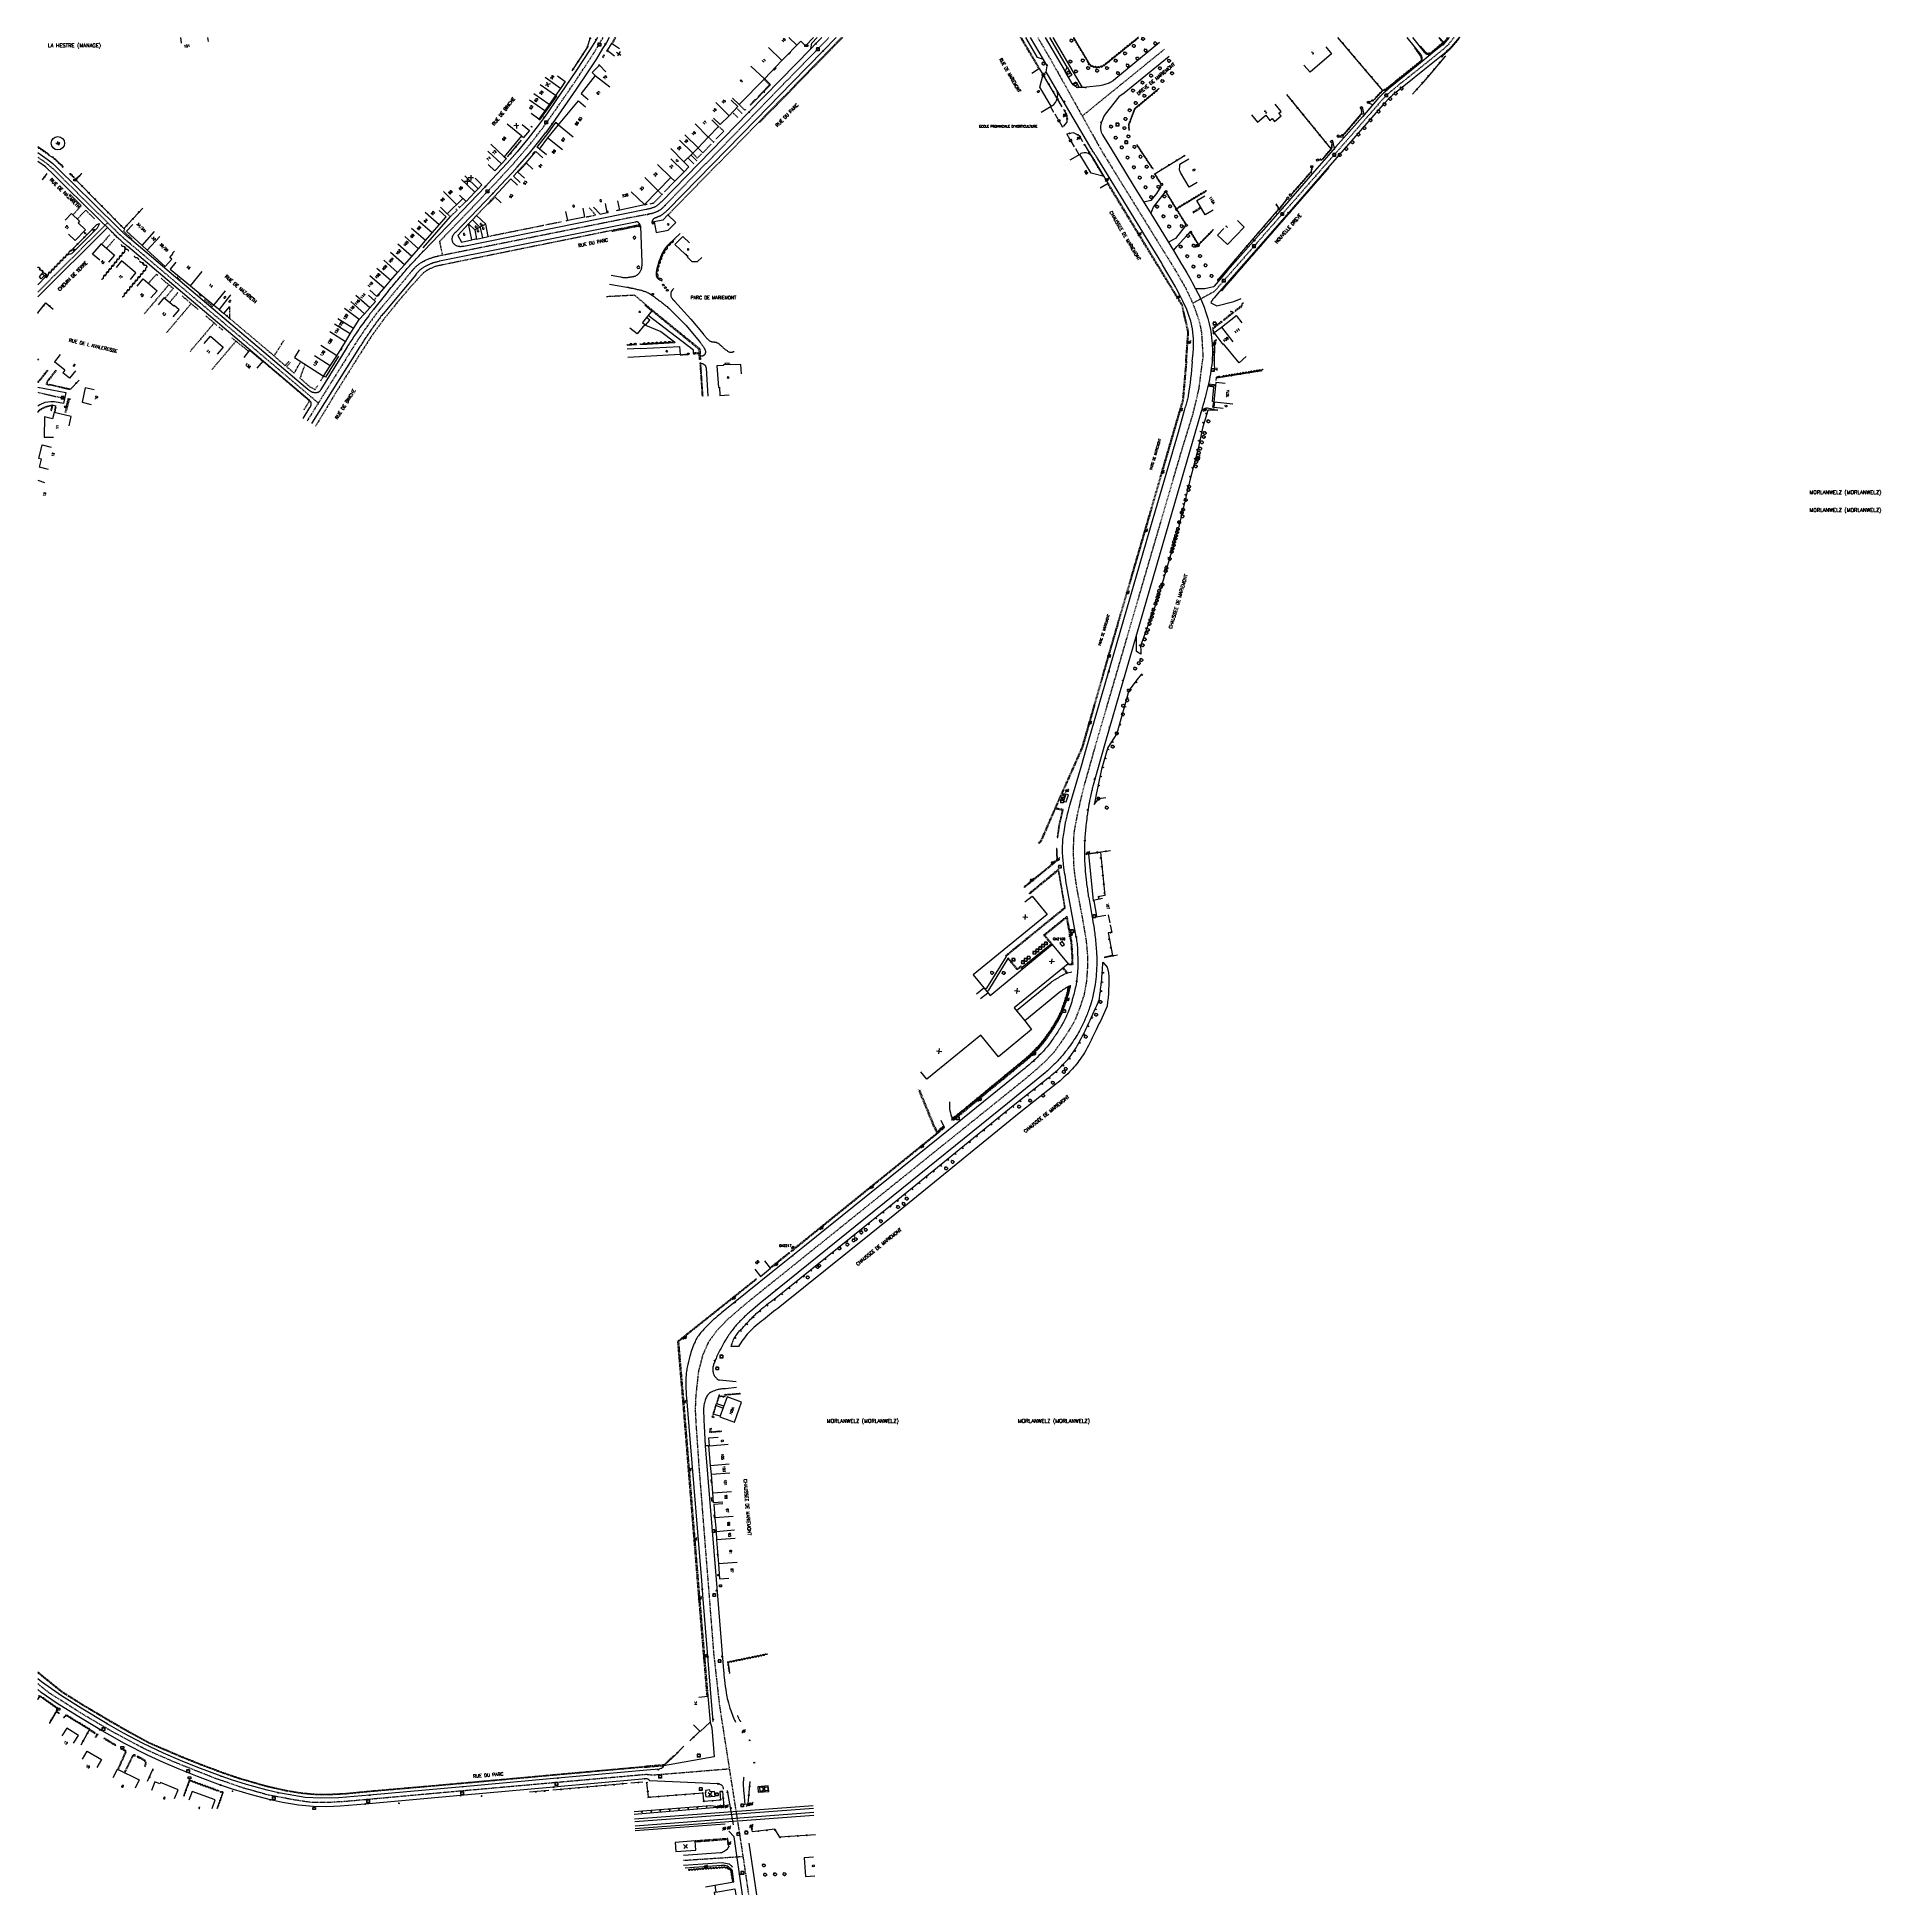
# Model space of a CAD drawing. Header units: millimetres. Extents: x 140000 to 140992, y 128000 to 129000.
import ezdxf
from ezdxf.enums import TextEntityAlignment as Align

# ---------------------------------------------------------------- set-up
doc = ezdxf.new("R2010")
doc.units = ezdxf.units.MM
doc.linetypes.add('DASHED', pattern=[0.75, 0.5, -0.25])
doc.layers.get('0').update_dxf_attribs({"linetype": 'CONTINUOUS'})
for name, color, linetype in [('W0001', 6, 'DASHED'), ('W0008', 7, 'CONTINUOUS'), ('W0100', 7, 'CONTINUOUS'), ('W0105', 7, 'CONTINUOUS'), ('W0112', 1, 'DASHED'), ('W0120', 7, 'CONTINUOUS'), ('W0211', 2, 'CONTINUOUS'), ('W0300', 7, 'CONTINUOUS'), ('W0310', 3, 'CONTINUOUS'), ('W0322', 7, 'CONTINUOUS'), ('W0330', 7, 'CONTINUOUS'), ('W0400', 7, 'CONTINUOUS'), ('W0420', 7, 'CONTINUOUS'), ('W0469', 7, 'CONTINUOUS'), ('W0471', 7, 'CONTINUOUS'), ('W0700', 7, 'CONTINUOUS'), ('W0980', 7, 'CONTINUOUS'), ('W0984', 7, 'CONTINUOUS'), ('W0989', 7, 'CONTINUOUS'), ('W0991', 7, 'CONTINUOUS'), ('W1102', 7, 'CONTINUOUS'), ('W1471', 7, 'CONTINUOUS'), ('W1473', 7, 'CONTINUOUS')]:
    doc.layers.add(name, color=color, linetype=linetype)
doc.styles.get("Standard").update_dxf_attribs({"font": 'romans.shx', "width": 0.85})

# ---------------------------------------------------------------- blocks, each defined once
blk = doc.blocks.new('T1471')
at = {"color": 0, "linetype": 'Continuous', "flags": 128}
blk.add_lwpolyline([(-0.75, -0.5), (-0.75, 0.5), (0.75, 0.5), (0.75, -0.5), (-0.75, -0.5)], dxfattribs=at)
blk = doc.blocks.new('t322o')
at = {"color": 0, "linetype": 'Continuous'}
for radius in [0.25, 0.15]:
    blk.add_circle((0, 0), radius, dxfattribs=at)
blk = doc.blocks.new('t310o')
at = {"color": 0, "linetype": 'Continuous'}
for centre, start, end in [((-0.5, 0.4), 216.8699, 323.1304), ((0.5, -0.4), 36.8699, 143.1303)]:
    blk.add_arc(centre, 0.625, start, end, dxfattribs=at)
blk = doc.blocks.new('T420')
for p, q in [((0.7, 0.7), (-0.8, 0.7)), ((-0.8, 0.7), (-0.8, -0.8)), ((0.7, 0.7), (0.7, -0.8)), ((0.7, -0.8), (-0.8, -0.8))]:
    blk.add_line(p, q)
blk.add_ellipse((0, 0), major_axis=(-0.53, 0.53), ratio=1, start_param=3.926991, end_param=10.210176)
blk = doc.blocks.new('T471')
for p, q in [((-0.333334, 0.333334), (-0.333334, -0.333334)), ((-0.333334, 0.333334), (0.333334, 0.333334)), ((-0.333334, 0), (0, 0)), ((0.500001, 0.500001), (1.000002, 1.000002)), ((-0.500001, -0.500001), (-1.000002, -1.000002)), ((-0.333334, -0.333334), (0.333334, -0.333334))]:
    blk.add_line(p, q)
blk.add_ellipse((0, 0), major_axis=(0.471405, 0.471405), ratio=1, start_param=5.4977871438, end_param=11.780972451)
blk = doc.blocks.new('T300')
for p, q in [((-0.8, 0.5), (-0.9, 0.3)), ((-0.9, 0.3), (-0.9, 0.2)), ((-0.9, 0.2), (-0.7, 0.1)), ((-0.7, 0.6), (-0.8, 0.5)), ((-0.8, -0.1), (-0.7, 0.1)), ((-0.6, 0.7), (-0.7, 0.6)), ((-0.7, 0.1), (-0.7, 0.1)), ((-0.5, 0.7), (-0.6, 0.7)), ((-0.3, 0.6), (-0.5, 0.7)), ((-0.3, 0.6), (-0.2, 0.7)), ((-0.2, 0.6), (-0.3, 0.6)), ((-0.2, 0.7), (-0.1, 0.8)), ((-0.1, 0.8), (0.1, 0.8)), ((0.1, 0.8), (0.2, 0.7)), ((0.2, 0.7), (0.3, 0.6)), ((0.3, 0.6), (0.4, 0.5)), ((0.5, 0.5), (0.3, 0.5)), ((0.4, 0.5), (0.4, 0.5)), ((0.6, 0.4), (0.5, 0.5)), ((0.6, 0.4), (0.7, 0.3)), ((0.7, 0.3), (0.7, 0.2)), ((0.7, 0.2), (0.7, 0.1)), ((0.7, 0.1), (0.7, -0.2)), ((-0.8, -0.2), (-0.8, -0.1)), ((-0.7, -0.3), (-0.8, -0.2)), ((-0.8, -0.2), (-0.8, -0.2)), ((-0.7, -0.4), (-0.7, -0.3)), ((-0.5, -0.5), (-0.7, -0.4)), ((-0.4, -0.5), (-0.5, -0.5)), ((-0.4, -0.5), (-0.3, -0.5)), ((-0.3, -0.5), (-0.3, -0.4)), ((-0.3, -0.6), (-0.3, -0.5)), ((-0.3, -0.5), (-0.3, -0.5)), ((-0.2, -0.7), (-0.3, -0.6)), ((-0.1, -0.8), (-0.2, -0.7)), ((0.1, -0.8), (-0.1, -0.8)), ((0.2, -0.7), (0.1, -0.8)), ((0.3, -0.5), (0.2, -0.5)), ((0.3, -0.6), (0.2, -0.7)), ((0.2, -0.7), (0.2, -0.7)), ((0.5, -0.4), (0.3, -0.5)), ((0.3, -0.5), (0.3, -0.6)), ((0.3, -0.5), (0.3, -0.5)), ((0.6, -0.3), (0.5, -0.4)), ((0.7, -0.2), (0.6, -0.3)), ((0.6, -0.3), (0.6, -0.3))]:
    blk.add_line(p, q)
blk = doc.blocks.new('T400')
for p, q in [((-0.15, 0.3), (0.15, 0.3)), ((-0.15, -0.25), (-0.15, 0.3)), ((-0.15, 0.15), (0.15, 0.15)), ((-0.15, 0), (0.15, 0)), ((0.15, 0.3), (0.15, -0.25)), ((-0.15, -0.15), (0.15, -0.15)), ((-0.15, -0.25), (-0.15, -0.3)), ((-0.15, -0.3), (0.15, -0.3)), ((0.15, -0.3), (0.15, -0.25))]:
    blk.add_line(p, q)
blk = doc.blocks.new('t112o')
at = {"color": 0, "linetype": 'Continuous'}
for p, q in [((-0.5, 0.5), (0.5, 0.5)), ((-0.5, -0.5), (-0.5, 0.5)), ((0.5, 0.5), (0.5, -0.5)), ((0.5, -0.5), (-0.5, -0.5))]:
    blk.add_line(p, q, dxfattribs=at)
blk = doc.blocks.new('t211o')
at = {"color": 0, "linetype": 'Continuous'}
for p, q in [((-0.3, 0.5), (-0.3, 0)), ((0, 1), (0, 0)), ((0.3, 0.5), (0.3, 0))]:
    blk.add_line(p, q, dxfattribs=at)
blk = doc.blocks.new('t991o')
at = {"color": 0, "linetype": 'Continuous'}
for p, q in [((-1, 1), (1, -1)), ((-1, -1), (1, 1))]:
    blk.add_line(p, q, dxfattribs=at)
blk = doc.blocks.new('t330o')
at = {"color": 0, "linetype": 'Continuous'}
for p, q in [((0.25, -0.25), (-0.25, 0.25)), ((-0.25, -0.25), (0.25, 0.25)), ((-0.25, 0.25), (-0.25, -0.25)), ((0.25, 0.25), (-0.25, 0.25)), ((0.25, -0.25), (0.25, 0.25)), ((-0.25, -0.25), (0.25, -0.25)), ((-0.25, -0.25), (-0.25, -0.25))]:
    blk.add_line(p, q, dxfattribs=at)
blk = doc.blocks.new('T469')
at = {"color": 0, "linetype": 'Continuous', "flags": 128}
for points in [[(-0.4, 0.4), (0.4, -0.4)], [(-0.4, -0.4), (0.4, 0.4)]]:
    blk.add_lwpolyline(points, dxfattribs=at)
at = {"color": 0, "linetype": 'Continuous'}
blk.add_circle((0, 0), 0.5, dxfattribs=at)
blk = doc.blocks.new('T1473')
at = {"color": 0, "linetype": 'Continuous', "const_width": 0.5, "flags": 128}
blk.add_lwpolyline([(-0.25, 0, 1), (0.25, 0, 1)], format="xyb", close=True, dxfattribs=at)

msp = doc.modelspace()

# ---------------------------------------------------------------- linework, layer by layer
at = {"layer": 'W0001'}
for p, q in [((140000, 128809), (140009.5, 128806.8)), ((140009.5, 128806.8), (140014.5, 128805.8))]:
    msp.add_line(p, q, dxfattribs=at)
for points in [[(140238.9, 128913.6), (140249.5, 128924.9), (140256.3, 128932.3), (140265.1, 128942.6), (140272.2, 128951.7), (140277.6, 128959.3), (140289.7, 128976.8), (140299.5, 128991.8), (140304.4, 129000)], [(140384.9, 128957.8), (140403.8, 128977.3), (140426, 129000)], [(140384.9, 128957.8), (140337.6, 128909.5), (140337.6, 128909.5), (140337.6, 128909.5), (140338, 128909.8), (140337.9, 128909.7), (140337.5, 128909.4), (140337.5, 128909.4), (140337.9, 128909.7), (140337.8, 128909.6), (140337.4, 128909.2), (140337.8, 128909.5), (140337.8, 128909.6), (140337.3, 128909.1), (140337.1, 128908.9), (140336.9, 128908.7), (140336.6, 128908.4), (140336.3, 128908.2), (140336.1, 128907.9), (140335.8, 128907.7), (140335.4, 128907.4), (140335.1, 128907.2), (140334.9, 128907), (140334.5, 128906.8), (140334.5, 128906.8), (140334.1, 128906.5), (140333.9, 128906.4), (140333.6, 128906.3), (140333.3, 128906.2), (140333.1, 128906.1), (140332.7, 128905.9), (140332.4, 128905.8), (140332.2, 128905.7), (140331.9, 128905.6), (140331.5, 128905.5), (140331.2, 128905.4), (140330.8, 128905.3), (140330.5, 128905.2), (140330.3, 128905.1), (140329.8, 128905), (140329.5, 128905), (140329.2, 128904.9), (140328.9, 128904.8), (140329, 128904.8), (140328.9, 128904.8), (140328.5, 128904.7), (140328.4, 128904.7), (140328.6, 128904.8), (140328.3, 128904.7), (140328.3, 128904.7), (140328.2, 128904.7), (140328.4, 128904.7), (140328.2, 128904.7), (140328.2, 128904.7), (140317.1, 128902.6), (140215.8, 128882.3), (140215.8, 128882.3), (140215.8, 128882.3), (140215.7, 128882.2), (140215.5, 128882.2), (140215.4, 128882.2), (140215.4, 128882.2), (140215.3, 128882.2), (140215.3, 128882.2), (140215.3, 128882.1), (140215.3, 128882.1), (140215.4, 128882.2), (140215, 128882.1), (140214.5, 128882), (140214, 128881.9), (140213.6, 128881.8), (140213.3, 128881.7), (140212.7, 128881.5), (140212.3, 128881.4), (140211.9, 128881.2), (140211.6, 128881.1), (140211.6, 128881.1), (140211, 128880.9), (140210.7, 128880.8), (140210.4, 128880.7), (140210.2, 128880.6), (140209.8, 128880.4), (140209.5, 128880.3), (140208.3, 128879.7), (140208, 128879.6), (140208.6, 128879.9), (140208.3, 128879.7), (140208.3, 128879.7), (140207.9, 128879.5), (140207.7, 128879.4), (140207.3, 128879.2), (140206.8, 128878.9), (140206.4, 128878.7), (140206, 128878.5), (140205.6, 128878.2), (140205.2, 128877.9), (140204.8, 128877.6), (140204.4, 128877.3), (140203.9, 128876.9), (140203.8, 128876.8), (140203.5, 128876.5), (140203.3, 128876.3), (140203, 128876), (140202.7, 128875.7), (140202.4, 128875.4), (140202.3, 128875.3), (140202, 128874.9), (140201.8, 128874.7), (140201.6, 128874.4), (140201.6, 128874.4), (140201.5, 128874.4), (140201.8, 128874.7), (140201.7, 128874.6), (140201.7, 128874.6), (140201.7, 128874.5), (140201.6, 128874.5), (140201.6, 128874.5), (140201.4, 128874.2), (140201.4, 128874.2), (140184, 128853.3), (140183.9, 128853.2), (140183.9, 128853.2), (140183.8, 128853.1), (140183.8, 128853.1), (140183.8, 128853.1), (140183.7, 128853), (140183.7, 128852.9), (140183.7, 128852.9), (140183.6, 128852.9), (140183.6, 128852.9), (140183.2, 128852.3), (140182.6, 128851.6), (140182.2, 128851.1), (140181.7, 128850.5), (140181.3, 128849.9), (140180.8, 128849.3), (140180.4, 128848.7), (140180, 128848.1), (140179.5, 128847.5), (140179.2, 128847), (140178.7, 128846.4), (140178.3, 128845.9), (140177.9, 128845.2), (140177.5, 128844.7), (140177.1, 128844.1), (140176.6, 128843.4), (140176.2, 128842.9), (140175.8, 128842.3), (140175.5, 128841.7), (140175.5, 128841.7), (140175, 128841.1), (140174.6, 128840.5), (140174.3, 128840), (140173.8, 128839.3), (140173.4, 128838.7), (140173, 128838.1), (140172.6, 128837.5), (140172.3, 128836.9), (140171.9, 128836.3), (140171.5, 128835.7), (140171.5, 128835.7), (140171.1, 128835.1), (140171.2, 128835.2), (140171.1, 128835.2), (140171.1, 128835.1), (140170.8, 128834.7), (140170.8, 128834.8), (140171, 128835), (140171, 128834.9), (140170.9, 128834.9), (140170.9, 128834.8), (140170.8, 128834.7), (140145.1, 128793.6)], [(140000, 128935.6), (140002.7, 128933.8), (140005.9, 128931.4), (140008.1, 128929.4), (140017.7, 128920)], [(140151.1, 128803.2), (140049.7, 128889.1), (140049.9, 128889), (140049.9, 128889), (140049.9, 128889), (140049.9, 128889.1), (140049.8, 128889.1), (140050, 128888.8), (140049.8, 128889.1), (140049.8, 128889.1), (140049.7, 128889.1), (140049.6, 128889.2), (140049.3, 128889.4), (140049.1, 128889.6), (140048.8, 128889.9), (140048.5, 128890.1), (140048.2, 128890.4), (140047.9, 128890.6), (140047.6, 128890.8), (140047.4, 128891.1), (140047.1, 128891.3), (140047.1, 128891.3), (140046.8, 128891.5), (140046.3, 128892), (140045.7, 128892.5), (140045.2, 128893), (140044.6, 128893.5), (140044.1, 128894), (140043.5, 128894.6), (140043, 128895), (140042.5, 128895.6), (140042, 128896.1), (140041.4, 128896.6), (140041.4, 128896.7), (140041.3, 128896.7), (140041.3, 128896.8), (140041.2, 128896.8), (140041.2, 128896.9), (140041.2, 128896.9), (140041.1, 128896.9), (140041.1, 128896.9), (140041.1, 128897), (140041.1, 128897), (140041.1, 128896.9), (140017.7, 128920)], [(140218, 128882.7), (140216.5, 128890.3), (140238.9, 128913.6)], [(140037.7, 128900.3), (140000, 128862.9)], [(140328.1, 128064.8), (140223.8, 128055.5), (140184.1, 128051.9), (140165.3, 128050.2), (140156.3, 128049.7), (140147.3, 128049.7), (140138.7, 128051), (140124.3, 128053.7), (140110.8, 128057.5), (140095.6, 128062.7), (140073.7, 128071.4), (140058.7, 128078), (140041.7, 128087), (140024.3, 128097.2), (140005.8, 128109), (140000, 128113.7)]]:
    msp.add_lwpolyline(points, dxfattribs=at)
at = {"layer": 'W0001', "flags": 128}
for points in [[(140538.4, 129000), (140546.3, 128986.4), (140573, 128938.6), (140612.6, 128874.5), (140618, 128865.1), (140620.9, 128859), (140623.1, 128853.7), (140625.5, 128846.5), (140626.5, 128841.4), (140626.9, 128835.3), (140627.3, 128827.9), (140626.9, 128825.5)], [(140762.5, 129000), (140761.6, 128998.9), (140759.2, 128996), (140757, 128993.9), (140745.1, 128984.3), (140733.4, 128975), (140730, 128972.2), (140727.5, 128970.1), (140725.2, 128967.8), (140723.6, 128966.2), (140708.1, 128948.4), (140678.5, 128914.6), (140645.5, 128877), (140633.4, 128863.2), (140621.8, 128856.9)], [(140606.5, 128993.6), (140562.3, 128957.7)], [(140626.9, 128825.5), (140625, 128810.7), (140621.8, 128797.1), (140616.1, 128778.8), (140599.2, 128721.1), (140568.9, 128617.1), (140562.6, 128594.6), (140559.7, 128582), (140557.8, 128571.7), (140557.4, 128562), (140557.8, 128552.5), (140559.2, 128542.7), (140562.3, 128526.3), (140564.4, 128514), (140565.2, 128505.3), (140565.1, 128498.9), (140564.6, 128491.7), (140563.3, 128484.6), (140560.9, 128477.2), (140558, 128470), (140554.5, 128464.3), (140550.9, 128458.9), (140547.3, 128453.9), (140543.3, 128449.6), (140538.7, 128445.3), (140531.2, 128438.9), (140380.8, 128317.9), (140371.4, 128309.8), (140365.1, 128303.1), (140361, 128297.4), (140358, 128290.5), (140355.8, 128282.2), (140354.8, 128273.8), (140354.1, 128266.3), (140354, 128260.5), (140354.4, 128253.1), (140355.9, 128231.3), (140363.9, 128129.9), (140367, 128102.1), (140379.4, 128022.5), (140382.7, 128000)], [(140328.1, 128064.8), (140331.6, 128064.6), (140372.3, 128067.9)], [(140347.6, 128018.6), (140379.6, 128020.7)]]:
    msp.add_lwpolyline(points, dxfattribs=at)
at = {"layer": 'W0008'}
msp.add_line((140270.5, 128944.9), (140273.6, 128948.9), dxfattribs=at)
for points in [[(140301.3, 129000), (140300.6, 128998.8), (140297.3, 128993.4), (140290.1, 128982.4), (140284, 128973.4), (140279.3, 128966.6), (140274.4, 128959.5), (140272.6, 128956.9), (140269.5, 128952.6), (140263.9, 128945.4), (140258.1, 128938.4), (140252.8, 128932.4), (140244.5, 128923.5), (140241, 128919.8), (140236.9, 128915.5), (140236.8, 128915.4)], [(140307.7, 129000), (140306.2, 128997.3), (140305.7, 128996.4), (140304.1, 128994), (140300.8, 128988.6), (140295.8, 128981), (140289.9, 128972.2), (140283.4, 128962.8), (140276.9, 128953.5), (140273.6, 128948.9)], [(140382.9, 128959.8), (140399.8, 128977.1), (140416.2, 128993.9), (140416.8, 128997), (140419.7, 129000)], [(140386.8, 128955.8), (140406.2, 128975.7), (140422.9, 128992.8), (140429.9, 129000)], [(140416.2, 128993.9), (140418.8, 128996.6), (140422.1, 129000)], [(140240.9, 128911.7), (140225, 128895.1), (140224.9, 128895.1), (140224.9, 128895.1), (140224.9, 128895.1), (140224.9, 128895.1), (140224.9, 128895), (140224.8, 128895), (140224.8, 128895), (140224.8, 128895), (140224.8, 128895), (140224.8, 128895), (140224.6, 128894.8), (140224.4, 128894.6), (140224.3, 128894.4), (140224.1, 128894.2), (140223.9, 128894), (140223.8, 128893.8), (140223.6, 128893.6), (140223.5, 128893.4), (140223.4, 128893.1), (140223.3, 128892.9), (140223.3, 128892.9), (140223.2, 128892.6), (140223.1, 128892.4), (140223.1, 128892.1), (140223, 128891.8), (140223, 128891.6), (140223, 128891.3), (140223, 128891), (140223.1, 128890.7), (140223.2, 128890.5), (140223.3, 128890.2), (140223.4, 128889.9), (140223.5, 128889.6), (140223.7, 128889.3), (140224, 128889.1), (140224.2, 128888.8), (140224.4, 128888.6), (140224.7, 128888.4), (140225, 128888.2), (140225.3, 128888), (140225.6, 128887.9), (140225.9, 128887.8), (140226.3, 128887.7), (140226.6, 128887.6), (140227, 128887.6), (140227.3, 128887.5), (140227.7, 128887.5), (140228, 128887.5), (140228.4, 128887.6), (140228.7, 128887.6), (140229, 128887.7), (140229.1, 128887.7), (140229.1, 128887.7), (140229.1, 128887.7), (140229.2, 128887.7), (140229.2, 128887.7), (140229.2, 128887.7), (140229.3, 128887.7), (140229.3, 128887.7), (140229.3, 128887.7), (140229.4, 128887.7), (140327.6, 128907.5), (140327.7, 128907.5), (140327.7, 128907.5), (140327.8, 128907.6), (140327.8, 128907.6), (140327.8, 128907.6), (140327.9, 128907.6), (140327.9, 128907.6), (140328, 128907.6), (140328, 128907.6), (140328, 128907.6), (140328.3, 128907.7), (140328.6, 128907.7), (140328.9, 128907.8), (140329.2, 128907.9), (140329.5, 128907.9), (140329.8, 128908), (140330.1, 128908.1), (140330.4, 128908.2), (140330.7, 128908.3), (140331, 128908.4), (140331.2, 128908.4), (140331.4, 128908.5), (140331.7, 128908.6), (140331.9, 128908.7), (140332.1, 128908.8), (140332.3, 128908.9), (140332.6, 128909), (140332.8, 128909.1), (140333, 128909.3), (140333.2, 128909.4), (140333.2, 128909.4), (140333.5, 128909.6), (140333.7, 128909.7), (140333.9, 128909.9), (140334.2, 128910.1), (140334.4, 128910.3), (140334.6, 128910.5), (140334.8, 128910.7), (140335, 128910.9), (140335.3, 128911.2), (140335.5, 128911.4), (140335.5, 128911.4), (140335.5, 128911.4), (140335.6, 128911.5), (140335.6, 128911.5), (140335.6, 128911.5), (140335.6, 128911.5), (140335.7, 128911.6), (140335.7, 128911.6), (140335.7, 128911.6), (140335.8, 128911.6), (140335.8, 128911.6), (140382.7, 128959.7)], [(140386.8, 128955.8), (140339.5, 128907.4), (140339.4, 128907.4), (140339.4, 128907.4), (140339.4, 128907.3), (140339.4, 128907.3), (140339.4, 128907.3), (140339.3, 128907.3), (140339.3, 128907.2), (140339.3, 128907.2), (140339.3, 128907.2), (140339.3, 128907.2), (140339, 128907), (140338.8, 128906.8), (140338.6, 128906.6), (140338.4, 128906.4), (140338.2, 128906.1), (140337.9, 128906), (140337.7, 128905.8), (140337.5, 128905.6), (140337.2, 128905.4), (140337, 128905.2), (140336.8, 128905), (140336.6, 128904.9), (140336.4, 128904.7), (140336.2, 128904.6), (140335.9, 128904.4), (140335.7, 128904.3), (140335.5, 128904.2), (140335.3, 128904), (140335.1, 128903.9), (140334.8, 128903.8), (140334.7, 128903.7), (140334.5, 128903.6), (140334.3, 128903.6), (140334.1, 128903.5), (140333.9, 128903.4), (140333.7, 128903.3), (140333.5, 128903.3), (140333.3, 128903.2), (140333.1, 128903.1), (140332.9, 128903), (140332.8, 128903), (140332.6, 128902.9), (140332.5, 128902.9), (140332.3, 128902.8), (140332.2, 128902.7), (140332, 128902.7), (140331.9, 128902.6), (140331.8, 128902.5), (140331.6, 128902.4), (140331.5, 128902.3), (140331.4, 128902.2), (140331.3, 128902), (140331.2, 128901.9), (140331.1, 128901.7), (140331, 128901.5), (140330.9, 128901.4), (140330.9, 128901.2), (140330.8, 128901), (140330.7, 128900.8), (140330.7, 128900.6), (140330.7, 128900.6)], [(140000, 128938.1), (140005.1, 128934.5), (140008.1, 128932.2), (140012.5, 128927.9), (140019.1, 128921.4)], [(140240.9, 128911.7), (140245, 128916), (140249.2, 128920.5), (140255.5, 128927.1), (140258.1, 128930.2), (140264.8, 128937.8), (140270.5, 128944.9)], [(140016.3, 128918.6), (140008.9, 128925.9), (140004.2, 128930.3), (140000, 128933.2)], [(140142.9, 128794.9), (140146.6, 128800.8), (140146.6, 128800.8), (140146.6, 128800.8), (140146.6, 128800.8), (140146.6, 128800.8), (140146.6, 128800.9), (140146.6, 128800.9), (140146.7, 128800.9), (140146.7, 128800.9), (140146.7, 128801), (140146.7, 128801), (140146.7, 128801), (140146.7, 128801), (140146.8, 128801.1), (140146.8, 128801.2), (140146.9, 128801.4), (140147, 128801.5), (140147, 128801.6), (140147.1, 128801.7), (140147.1, 128801.8), (140147.2, 128802), (140147.2, 128802.1), (140147.2, 128802.2), (140147.3, 128802.4), (140147.3, 128802.5), (140147.3, 128802.6), (140147.3, 128802.8), (140147.3, 128802.9), (140147.3, 128803.1), (140147.3, 128803.2), (140147.2, 128803.3), (140147.2, 128803.5), (140147.1, 128803.6), (140147.1, 128803.6), (140147.1, 128803.7), (140147, 128803.8), (140147, 128803.9), (140146.9, 128804), (140146.9, 128804), (140146.8, 128804.1), (140146.7, 128804.2), (140146.6, 128804.3), (140146.6, 128804.3), (140146.5, 128804.4), (140146.5, 128804.4), (140146.5, 128804.5), (140146.4, 128804.5), (140146.4, 128804.5), (140146.4, 128804.5), (140146.4, 128804.5), (140146.4, 128804.5), (140146.3, 128804.6), (140146.3, 128804.6), (140146.3, 128804.6), (140048.5, 128887.4), (140048.5, 128887.4), (140048.5, 128887.4), (140048.5, 128887.4), (140048.5, 128887.5), (140048.4, 128887.5), (140048.4, 128887.5), (140048.4, 128887.5), (140048.4, 128887.5), (140048.3, 128887.6), (140048.3, 128887.6), (140048, 128887.8), (140047.8, 128888.1), (140047.5, 128888.3), (140047.2, 128888.5), (140046.9, 128888.8), (140046.6, 128889), (140046.3, 128889.3), (140046.1, 128889.5), (140045.8, 128889.7), (140045.5, 128890), (140045.5, 128890), (140044.9, 128890.5), (140044.4, 128891), (140043.8, 128891.5), (140043.3, 128892), (140042.7, 128892.5), (140042.2, 128893.1), (140041.6, 128893.6), (140041.1, 128894.1), (140040.6, 128894.6), (140040, 128895.2), (140040, 128895.2), (140040, 128895.2), (140039.9, 128895.3), (140039.9, 128895.3), (140039.9, 128895.3), (140039.8, 128895.4), (140039.8, 128895.4), (140039.8, 128895.4), (140039.8, 128895.4), (140039.7, 128895.5), (140039.7, 128895.5), (140016.3, 128918.5)], [(140188.7, 128863.4), (140180.8, 128853.6), (140180.8, 128853.6), (140180.8, 128853.6), (140180.8, 128853.6), (140180.8, 128853.6), (140180.8, 128853.5), (140180.7, 128853.5), (140180.7, 128853.5), (140180.7, 128853.5), (140180.7, 128853.4), (140180.7, 128853.4), (140180.4, 128853.1), (140180.2, 128852.8), (140179.9, 128852.5), (140179.7, 128852.1), (140179.4, 128851.8), (140179.2, 128851.5), (140178.9, 128851.2), (140178.7, 128850.9), (140178.5, 128850.5), (140178.2, 128850.2), (140177.5, 128849.3), (140176.9, 128848.4), (140176.2, 128847.5), (140175.5, 128846.5), (140174.9, 128845.6), (140174.2, 128844.7), (140173.5, 128843.8), (140172.9, 128842.8), (140172.2, 128841.9), (140171.6, 128841), (140171.6, 128841), (140171.1, 128840.2), (140170.6, 128839.5), (140170.1, 128838.8), (140169.6, 128838), (140169.1, 128837.3), (140168.6, 128836.6), (140168.1, 128835.8), (140167.7, 128835.1), (140167.2, 128834.4), (140166.7, 128833.6), (140166.7, 128833.6), (140166.7, 128833.6), (140166.7, 128833.5), (140166.6, 128833.5), (140166.6, 128833.4), (140166.6, 128833.4), (140166.6, 128833.3), (140166.5, 128833.3), (140166.5, 128833.2), (140166.5, 128833.2), (140166.4, 128833.1), (140152.4, 128810.4), (140152.4, 128810.3), (140152.3, 128810.3), (140152.3, 128810.3), (140152.3, 128810.2), (140152.3, 128810.2), (140152.3, 128810.2), (140152.3, 128810.1), (140152.3, 128810.1), (140152.2, 128810.1), (140152.2, 128810.1), (140152.2, 128810.1), (140152.1, 128809.9), (140152, 128809.8), (140151.9, 128809.6), (140151.8, 128809.5), (140151.7, 128809.4), (140151.5, 128809.3), (140151.4, 128809.2), (140151.3, 128809.1), (140151.1, 128809), (140151, 128808.9), (140150.9, 128808.9), (140150.7, 128808.8), (140150.5, 128808.8), (140150.4, 128808.7), (140150.3, 128808.7), (140150.1, 128808.7), (140149.9, 128808.7), (140149.8, 128808.7), (140149.6, 128808.7), (140149.4, 128808.7), (140149.2, 128808.7), (140149, 128808.7), (140148.8, 128808.7), (140148.6, 128808.8), (140148.4, 128808.8), (140148.2, 128808.9), (140148, 128808.9), (140147.8, 128809), (140147.6, 128809.1), (140147.4, 128809.2), (140147.3, 128809.3), (140147.1, 128809.4), (140146.9, 128809.5), (140146.8, 128809.6), (140146.6, 128809.7), (140146.4, 128809.8), (140146.3, 128809.9), (140146.1, 128810), (140145.9, 128810.2), (140145.8, 128810.3), (140145.8, 128810.3), (140145.7, 128810.4), (140145.7, 128810.4), (140145.7, 128810.4), (140145.6, 128810.4), (140145.6, 128810.4), (140145.6, 128810.5), (140145.6, 128810.5), (140145.5, 128810.5), (140145.5, 128810.5), (140049.5, 128891.9), (140049.5, 128891.9), (140049.4, 128891.9), (140049.4, 128891.9), (140049.4, 128891.9), (140049.3, 128892), (140049.3, 128892), (140049.3, 128892), (140049.3, 128892), (140049.3, 128892.1), (140049.2, 128892.1), (140048.9, 128892.3), (140048.6, 128892.6), (140048.3, 128892.9), (140048, 128893.1), (140047.7, 128893.4), (140047.4, 128893.6), (140047.1, 128893.9), (140046.8, 128894.2), (140046.5, 128894.5), (140046.2, 128894.7), (140045.9, 128895), (140045.6, 128895.3), (140045.3, 128895.6), (140045, 128895.9), (140044.8, 128896.1), (140044.5, 128896.4), (140044.2, 128896.7), (140043.9, 128897), (140043.6, 128897.3), (140043.3, 128897.5), (140043.3, 128897.5), (140043.3, 128897.6), (140043.3, 128897.6), (140043.3, 128897.6), (140043.2, 128897.7), (140043.2, 128897.7), (140043.2, 128897.7), (140043.2, 128897.7), (140043.1, 128897.8), (140043.1, 128897.8), (140043.1, 128897.8), (140043.1, 128897.8), (140019.1, 128921.4)], [(140188.7, 128863.4), (140188.7, 128863.5), (140188.7, 128863.5), (140188.7, 128863.5), (140188.8, 128863.5), (140188.8, 128863.6), (140188.8, 128863.6), (140188.8, 128863.6), (140188.8, 128863.6), (140188.8, 128863.6), (140188.9, 128863.7), (140189.6, 128864.5), (140190.3, 128865.4), (140191, 128866.2), (140191.7, 128867.1), (140192.4, 128867.9), (140193.1, 128868.8), (140193.9, 128869.6), (140194.6, 128870.5), (140195.3, 128871.3), (140196, 128872.1), (140196.6, 128872.8), (140197.2, 128873.5), (140197.8, 128874.2), (140198.4, 128874.9), (140199, 128875.6), (140199.6, 128876.3), (140200.3, 128877), (140200.8, 128877.6), (140201.5, 128878.3), (140202.1, 128879), (140202.6, 128879.6), (140203.2, 128880.2), (140203.7, 128880.8), (140204.3, 128881.4), (140204.8, 128882), (140205.4, 128882.5), (140205.9, 128883.1), (140206.5, 128883.7), (140207, 128884.3), (140207.6, 128884.9), (140207.6, 128884.9), (140207.6, 128884.9), (140207.6, 128885), (140207.7, 128885), (140207.7, 128885), (140207.7, 128885.1), (140207.8, 128885.1), (140207.8, 128885.1), (140207.8, 128885.2), (140207.9, 128885.2), (140207.9, 128885.2), (140236.9, 128915.5)], [(140000, 128860.4), (140037.5, 128897.6)], [(140026.4, 128893.8), (140031.9, 128899.4), (140033.3, 128899.8)], [(140324.3, 128899.2), (140324.3, 128899.3), (140324.2, 128899.4), (140324.1, 128899.5), (140324.1, 128899.6), (140324, 128899.7), (140323.9, 128899.8), (140323.9, 128899.9), (140323.8, 128900), (140323.7, 128900.1), (140323.6, 128900.2), (140323.6, 128900.2), (140323.5, 128900.3), (140323.5, 128900.3), (140323.4, 128900.4), (140323.3, 128900.4), (140323.3, 128900.5), (140323.2, 128900.5), (140323.2, 128900.6), (140323.1, 128900.6), (140323, 128900.6), (140322.9, 128900.7), (140322.8, 128900.7), (140322.8, 128900.7), (140322.7, 128900.7), (140322.6, 128900.7), (140322.5, 128900.7), (140322.4, 128900.7), (140322.3, 128900.7), (140322.2, 128900.7), (140322.2, 128900.7), (140322.1, 128900.7), (140322.1, 128900.7), (140322.1, 128900.7), (140322.1, 128900.7), (140322, 128900.7), (140322, 128900.7), (140322, 128900.7), (140322, 128900.6), (140322, 128900.6), (140321.9, 128900.6), (140216.4, 128879.5), (140216.3, 128879.5), (140216.3, 128879.5), (140216.3, 128879.5), (140216.2, 128879.5), (140216.2, 128879.4), (140216.1, 128879.4), (140216.1, 128879.4), (140216, 128879.4), (140216, 128879.4), (140215.9, 128879.4), (140215.9, 128879.4), (140215.5, 128879.3), (140215.1, 128879.2), (140214.7, 128879.1), (140214.3, 128879), (140214, 128878.9), (140213.6, 128878.8), (140213.2, 128878.7), (140212.8, 128878.6), (140212.4, 128878.4), (140212, 128878.3), (140212, 128878.3), (140211.8, 128878.2), (140211.5, 128878.1), (140211.2, 128877.9), (140210.9, 128877.8), (140210.6, 128877.7), (140210.4, 128877.6), (140210.1, 128877.4), (140209.8, 128877.3), (140209.5, 128877.2), (140209.3, 128877), (140209.3, 128877), (140208.9, 128876.9), (140208.6, 128876.7), (140208.2, 128876.5), (140207.9, 128876.3), (140207.5, 128876), (140207.2, 128875.8), (140206.8, 128875.6), (140206.5, 128875.4), (140206.2, 128875.1), (140205.9, 128874.9), (140205.7, 128874.7), (140205.4, 128874.5), (140205.2, 128874.2), (140205, 128874), (140204.8, 128873.8), (140204.6, 128873.6), (140204.4, 128873.3), (140204.2, 128873.1), (140204, 128872.9), (140203.8, 128872.6), (140203.8, 128872.6), (140203.7, 128872.6), (140203.7, 128872.5), (140203.7, 128872.5), (140203.6, 128872.5), (140203.6, 128872.4), (140203.6, 128872.4), (140203.5, 128872.3), (140203.5, 128872.3), (140203.5, 128872.3), (140186, 128851.3), (140186, 128851.3), (140186, 128851.2), (140185.9, 128851.2), (140185.9, 128851.2), (140185.9, 128851.1), (140185.8, 128851.1), (140185.8, 128851.1), (140185.8, 128851), (140185.7, 128851), (140185.7, 128850.9), (140185.3, 128850.4), (140184.8, 128849.9), (140184.4, 128849.3), (140184, 128848.7), (140183.5, 128848.2), (140183.1, 128847.6), (140182.7, 128847), (140182.3, 128846.5), (140181.9, 128845.9), (140181.5, 128845.3), (140181, 128844.8), (140180.6, 128844.2), (140180.2, 128843.6), (140179.8, 128843), (140179.4, 128842.4), (140179, 128841.9), (140178.6, 128841.3), (140178.2, 128840.7), (140177.8, 128840.1), (140177.4, 128839.5), (140177.4, 128839.5), (140177, 128838.9), (140176.6, 128838.4), (140176.2, 128837.8), (140175.8, 128837.2), (140175.4, 128836.6), (140175, 128836), (140174.7, 128835.4), (140174.3, 128834.8), (140173.9, 128834.2), (140173.5, 128833.6), (140173.5, 128833.6), (140173.5, 128833.6), (140173.5, 128833.5), (140173.4, 128833.5), (140173.4, 128833.4), (140173.4, 128833.4), (140173.3, 128833.4), (140173.3, 128833.3), (140173.3, 128833.3), (140173.3, 128833.2), (140173.2, 128833.2), (140147.4, 128792.1)], [(140324.5, 128898.4), (140325.2, 128878.9), (140325.2, 128878.8), (140325.2, 128878.8), (140325.2, 128878.7), (140325.2, 128878.7), (140325.2, 128878.6), (140325.2, 128878.6), (140325.2, 128878.5), (140325.2, 128878.5), (140325.2, 128878.4), (140325.2, 128878.4), (140325.2, 128878.1), (140325.2, 128877.9), (140325.2, 128877.6), (140325.2, 128877.4), (140325.2, 128877.1), (140325.1, 128876.9), (140325.1, 128876.6), (140325.1, 128876.4), (140325, 128876.1), (140325, 128875.9), (140324.9, 128875.6), (140324.8, 128875.3), (140324.8, 128875.1), (140324.7, 128874.8), (140324.6, 128874.6), (140324.5, 128874.4), (140324.3, 128874.1), (140324.2, 128873.9), (140324.1, 128873.7), (140324, 128873.4), (140324, 128873.4), (140323.8, 128873.2), (140323.7, 128873), (140323.5, 128872.9), (140323.4, 128872.7), (140323.2, 128872.5), (140323, 128872.3), (140322.8, 128872.2), (140322.6, 128872), (140322.5, 128871.9), (140322.3, 128871.8), (140322, 128871.6), (140321.8, 128871.5), (140321.5, 128871.4), (140321.3, 128871.3), (140321, 128871.3), (140320.7, 128871.2), (140320.5, 128871.1), (140320.2, 128871.1), (140319.9, 128871), (140319.6, 128871), (140319.5, 128871), (140319.3, 128870.9), (140319.1, 128870.9), (140318.9, 128870.9), (140318.8, 128870.9), (140318.6, 128870.8), (140318.4, 128870.8), (140318.3, 128870.8), (140318.1, 128870.8), (140317.9, 128870.8), (140317.9, 128870.8), (140317.5, 128870.7), (140317.1, 128870.7), (140316.7, 128870.7), (140316.3, 128870.7), (140315.9, 128870.7), (140315.5, 128870.7), (140315.2, 128870.7), (140314.8, 128870.8), (140314.4, 128870.8), (140314, 128870.9), (140314, 128870.9), (140314, 128870.9), (140313.9, 128870.9), (140313.9, 128870.9), (140313.9, 128870.9), (140313.9, 128870.9), (140313.8, 128870.9), (140313.8, 128870.9), (140313.8, 128870.9), (140313.8, 128870.9), (140313.8, 128870.9), (140308.8, 128871.8), (140308.8, 128871.8)], [(140345.8, 128894.5), (140339.5, 128888.3), (140339.4, 128888.3), (140339.4, 128888.3), (140339.4, 128888.2), (140339.3, 128888.2), (140339.3, 128888.2), (140339.3, 128888.1), (140339.2, 128888.1), (140339.2, 128888.1), (140339.2, 128888), (140339.1, 128888), (140338.7, 128887.6), (140338.3, 128887.1), (140338, 128886.7), (140337.6, 128886.2), (140337.3, 128885.7), (140337, 128885.2), (140336.7, 128884.7), (140336.4, 128884.1), (140336.1, 128883.6), (140335.8, 128883.1), (140335.6, 128882.5), (140335.3, 128881.9), (140335.1, 128881.2), (140334.9, 128880.6), (140334.6, 128880), (140334.4, 128879.4), (140334.2, 128878.8), (140334, 128878.1), (140333.9, 128877.5), (140333.7, 128876.9), (140333.6, 128876.6), (140333.5, 128876.4), (140333.5, 128876.1), (140333.4, 128875.8), (140333.3, 128875.6), (140333.3, 128875.3), (140333.2, 128875), (140333.2, 128874.7), (140333.1, 128874.5), (140333.1, 128874.2), (140333, 128873.8), (140333, 128873.4), (140333, 128873), (140333, 128872.6), (140333, 128872.2), (140333, 128871.8), (140333.1, 128871.4), (140333.3, 128871.1), (140333.4, 128870.8), (140333.6, 128870.5), (140333.8, 128870.3), (140334, 128870.1), (140334.2, 128869.9), (140334.5, 128869.7), (140334.7, 128869.6), (140335, 128869.5), (140335.3, 128869.3), (140335.6, 128869.2), (140335.9, 128869.1), (140336.2, 128869)], [(140004.6, 128871.5), (140000, 128866.8)], [(140307.9, 128867.2), (140317.2, 128865.6), (140317.2, 128865.6), (140317.3, 128865.6), (140317.3, 128865.6), (140317.4, 128865.5), (140317.4, 128865.5), (140317.5, 128865.5), (140317.5, 128865.5), (140317.5, 128865.5), (140317.6, 128865.5), (140317.6, 128865.5), (140317.7, 128865.5), (140317.7, 128865.5), (140317.9, 128865.5), (140318.1, 128865.4), (140318.4, 128865.4), (140318.6, 128865.3), (140318.8, 128865.3), (140319, 128865.2), (140319.3, 128865.2), (140319.5, 128865.1), (140319.7, 128865.1), (140319.9, 128865), (140319.9, 128865), (140320.4, 128865), (140320.9, 128864.9), (140321.4, 128864.7), (140321.8, 128864.6), (140322.3, 128864.5), (140322.8, 128864.4), (140323.3, 128864.3), (140323.8, 128864.2), (140324.2, 128864.1), (140324.7, 128864), (140325.1, 128863.9), (140325.4, 128863.8), (140325.8, 128863.7), (140326.1, 128863.5), (140326.5, 128863.4), (140326.8, 128863.3), (140327.2, 128863.2), (140327.5, 128863), (140327.9, 128862.9), (140328.2, 128862.7), (140328.2, 128862.7), (140328.8, 128862.5), (140329.3, 128862.1), (140329.9, 128861.8), (140330.5, 128861.4), (140331, 128861.1), (140331.5, 128860.7), (140332, 128860.3), (140332.6, 128859.9), (140333.1, 128859.5), (140333.6, 128859.1), (140333.6, 128859.1), (140334.2, 128858.6), (140334.8, 128858.2), (140335.4, 128857.8), (140336, 128857.3), (140336.5, 128856.9), (140337.1, 128856.5), (140337.7, 128856), (140338.2, 128855.5), (140338.8, 128855.1), (140339.3, 128854.6), (140339.3, 128854.5), (140339.4, 128854.5), (140339.4, 128854.5), (140339.5, 128854.4), (140339.5, 128854.4), (140339.5, 128854.4), (140339.6, 128854.3), (140339.6, 128854.3), (140339.6, 128854.3), (140339.7, 128854.2), (140348.9, 128845.2), (140356.3, 128836.3), (140356.3, 128836.3), (140356.3, 128836.2), (140356.4, 128836.2), (140356.4, 128836.2), (140356.4, 128836.1), (140356.4, 128836.1), (140356.5, 128836.1), (140356.5, 128836), (140356.5, 128836), (140356.6, 128836), (140356.8, 128835.7), (140357, 128835.4), (140357.2, 128835.1), (140357.4, 128834.9), (140357.6, 128834.6), (140357.8, 128834.3), (140358, 128834), (140358.2, 128833.7), (140358.4, 128833.4), (140358.6, 128833.1), (140358.6, 128833.1), (140358.8, 128832.8), (140358.9, 128832.6), (140359, 128832.3), (140359.2, 128832.1), (140359.3, 128831.8), (140359.4, 128831.5), (140359.5, 128831.2), (140359.5, 128831), (140359.5, 128830.7), (140359.5, 128830.4), (140359.5, 128830.4), (140359.5, 128830.2), (140359.4, 128830), (140359.4, 128829.9), (140359.3, 128829.7), (140359.2, 128829.5), (140359.1, 128829.3), (140359, 128829.2), (140358.8, 128829), (140358.7, 128828.9), (140358.5, 128828.8), (140358.5, 128828.8), (140358.4, 128828.7), (140358.3, 128828.7), (140358.2, 128828.6), (140358.2, 128828.6), (140358.1, 128828.6), (140358, 128828.6), (140357.9, 128828.5), (140357.8, 128828.5), (140357.8, 128828.5), (140357.8, 128828.5), (140357.7, 128828.5), (140357.7, 128828.5), (140357.7, 128828.5), (140357.6, 128828.5), (140357.6, 128828.5), (140357.6, 128828.5), (140357.5, 128828.5), (140357.5, 128828.5), (140357.5, 128828.5), (140357.5, 128828.5), (140356.7, 128828.4)], [(140342.5, 128864.9), (140342.3, 128864.7), (140342, 128864.4), (140341.8, 128864.2), (140341.6, 128863.9), (140341.5, 128863.7), (140341.3, 128863.4), (140341.1, 128863.2), (140341, 128862.9), (140340.9, 128862.6), (140340.8, 128862.3), (140340.8, 128862.3), (140340.8, 128862), (140340.8, 128861.8), (140340.8, 128861.5), (140340.8, 128861.2), (140340.9, 128861), (140340.9, 128860.7), (140341, 128860.4), (140341.1, 128860.2), (140341.3, 128860), (140341.4, 128859.7), (140341.4, 128859.7), (140341.5, 128859.6), (140341.6, 128859.4), (140341.7, 128859.3), (140341.8, 128859.2), (140341.9, 128859), (140342.1, 128858.9), (140342.2, 128858.8), (140342.3, 128858.6), (140342.4, 128858.5), (140342.5, 128858.4), (140342.6, 128858.4), (140342.6, 128858.3), (140342.6, 128858.3), (140342.7, 128858.3), (140342.7, 128858.2), (140342.7, 128858.2), (140342.8, 128858.2), (140342.8, 128858.1), (140342.8, 128858.1), (140342.8, 128858.1), (140342.8, 128858.1), (140351.7, 128848.4), (140358.2, 128840.4), (140358.3, 128840.4), (140358.3, 128840.4), (140358.3, 128840.3), (140358.3, 128840.3), (140358.4, 128840.3), (140358.4, 128840.2), (140358.4, 128840.2), (140358.5, 128840.2), (140358.5, 128840.1), (140358.5, 128840.1), (140358.5, 128840.1), (140358.7, 128839.9), (140358.9, 128839.6), (140359.1, 128839.4), (140359.3, 128839.1), (140359.5, 128838.9), (140359.7, 128838.6), (140359.9, 128838.4), (140360.1, 128838.2), (140360.3, 128837.9), (140360.6, 128837.7), (140360.8, 128837.5), (140360.9, 128837.4), (140361.1, 128837.2), (140361.3, 128837), (140361.5, 128836.9), (140361.7, 128836.7), (140362, 128836.6), (140362.2, 128836.5), (140362.4, 128836.4), (140362.6, 128836.3), (140362.6, 128836.3), (140362.8, 128836.3), (140363, 128836.2), (140363.1, 128836.2), (140363.3, 128836.2), (140363.5, 128836.1), (140363.6, 128836.1), (140363.8, 128836.1), (140364, 128836.1), (140364.1, 128836.1), (140364.3, 128836), (140364.3, 128836), (140364.5, 128836), (140364.6, 128836), (140364.8, 128836), (140364.9, 128836), (140365.1, 128835.9), (140365.3, 128835.9), (140365.4, 128835.8), (140365.6, 128835.8), (140365.7, 128835.7), (140365.8, 128835.7), (140366, 128835.6), (140366.3, 128835.5), (140366.4, 128835.3), (140366.6, 128835.2), (140366.8, 128835.1), (140367, 128834.9), (140367.2, 128834.7), (140367.3, 128834.6), (140367.5, 128834.4), (140367.7, 128834.2), (140367.7, 128834.2), (140367.9, 128834), (140368.1, 128833.8), (140368.4, 128833.6), (140368.6, 128833.4), (140368.8, 128833.2), (140369.1, 128833), (140369.3, 128832.8), (140369.6, 128832.6), (140369.8, 128832.4), (140370.1, 128832.1), (140370.1, 128832.1), (140370.4, 128831.9), (140370.8, 128831.6), (140371.1, 128831.4), (140371.4, 128831.2), (140371.8, 128830.9), (140372.1, 128830.8), (140372.5, 128830.6), (140372.8, 128830.5), (140373.2, 128830.5), (140373.6, 128830.5), (140373.7, 128830.5), (140373.8, 128830.6), (140374, 128830.6), (140374.1, 128830.6), (140374.2, 128830.7), (140374.3, 128830.8), (140374.5, 128830.8), (140374.6, 128830.9), (140374.7, 128830.9), (140374.9, 128831)], [(140327.3, 128845.2), (140335.5, 128841.8), (140342.9, 128836.1), (140343, 128835.6), (140325.1, 128834.6)], [(140353.1, 128830.3), (140353.1, 128831.6), (140328.6, 128850.3)], [(140322.3, 128834.5), (140317.3, 128834.2)], [(140357, 128824.6), (140357.1, 128824.6), (140357.3, 128824.6), (140357.4, 128824.5), (140357.6, 128824.5), (140357.7, 128824.5), (140357.9, 128824.4), (140358, 128824.4), (140358.1, 128824.3), (140358.3, 128824.3), (140358.4, 128824.2), (140358.5, 128824.2), (140358.6, 128824.1), (140358.7, 128824), (140358.8, 128824), (140358.9, 128823.9), (140359, 128823.8), (140359.1, 128823.7), (140359.2, 128823.6), (140359.3, 128823.5), (140359.3, 128823.5), (140359.4, 128823.3), (140359.5, 128823.2), (140359.5, 128823.1), (140359.6, 128823), (140359.6, 128822.9), (140359.7, 128822.7), (140359.7, 128822.6), (140359.7, 128822.5), (140359.7, 128822.4), (140359.7, 128822.2), (140359.7, 128822.2), (140359.8, 128822.2), (140359.8, 128822.2), (140359.8, 128822.1), (140359.8, 128822.1), (140359.8, 128822.1), (140359.8, 128822), (140359.8, 128822), (140359.8, 128822), (140359.8, 128821.9), (140359.8, 128821.9), (140360.8, 128806.9)], [(140000, 128811.8), (140015.1, 128808.8), (140013.9, 128802.9), (140009.1, 128803.8), (140007, 128803.9), (140003.8, 128803.4), (140001.2, 128802.3), (140000, 128801.5)], [(140327.9, 128067.1), (140279.9, 128062.8), (140228.8, 128058.2), (140178.6, 128053.7), (140162.1, 128052.3), (140152.5, 128052), (140144, 128052.5), (140134.8, 128054), (140129.6, 128054.9), (140123.6, 128056.3), (140112.4, 128059.4), (140104.4, 128062), (140098.7, 128063.9), (140086.3, 128068.6), (140076.9, 128072.3), (140067.7, 128076.2), (140056.8, 128081.4), (140046.2, 128087.1), (140037.4, 128092.1), (140023.4, 128100.5), (140012.9, 128107.1), (140002, 128114.6), (140000, 128116.3)], [(140325.5, 128062.3), (140277.7, 128058), (140227.6, 128053.4), (140176.3, 128048.9), (140162.8, 128047.7), (140155.7, 128047.4), (140148.3, 128047.5), (140140.4, 128048.3), (140131.8, 128049.8), (140125.3, 128051.1), (140115.1, 128053.8), (140105.4, 128056.8), (140098.4, 128059.1), (140086, 128063.7), (140076.2, 128067.6), (140067.7, 128071.2), (140059.4, 128075), (140046.7, 128081.5), (140038.8, 128085.9), (140033.4, 128089), (140021.2, 128096.4), (140010.5, 128103.1), (140001.9, 128109), (140000, 128110.5)]]:
    msp.add_lwpolyline(points, dxfattribs=at)
at = {"layer": 'W0008', "flags": 128}
for points in [[(140621.6, 128825.6), (140622.1, 128830), (140622.2, 128832.5), (140622.2, 128838.1), (140622.1, 128839.4), (140621.7, 128843.2), (140620.8, 128847.2), (140619.6, 128850.9), (140618.6, 128853.5), (140616.5, 128858.1), (140614.9, 128861.3), (140613.1, 128864.7), (140612.5, 128865.7), (140610.6, 128869.2), (140608.5, 128872.7), (140605.6, 128877.6), (140605.1, 128878.5), (140588.6, 128905.5), (140576, 128926.2), (140570.8, 128934.7), (140570.5, 128935.1), (140570, 128935.8), (140569.6, 128936.5), (140569.2, 128937), (140569, 128937.4), (140568.7, 128937.9), (140568.3, 128938.4), (140567.9, 128938.9), (140567.6, 128939.5), (140567.1, 128940.2), (140566.6, 128941.1), (140566.4, 128941.5), (140552.1, 128965.9), (140548.6, 128971.6), (140542.9, 128981.5), (140543.5, 128984.8), (140541.5, 128988.2), (140538.3, 128989.3), (140532, 129000)], [(140541.4, 128988.2), (140534.5, 129000)], [(140542.4, 129000), (140553.1, 128981.7)], [(140603.9, 128997.4), (140580.5, 128977.9), (140578.9, 128976.7), (140577.3, 128975.7), (140576.8, 128975.5), (140574.5, 128974.7), (140573.4, 128974.4), (140571.7, 128974), (140564.6, 128973.2), (140563.3, 128973.1), (140562.5, 128973.1), (140561, 128973.1), (140560.7, 128973.1), (140560.2, 128973.1), (140559.3, 128973.3), (140558.8, 128973.6), (140558.2, 128973.9), (140557.4, 128974.6), (140556.9, 128975.2), (140553.1, 128981.7), (140554.3, 128984), (140544.9, 129000)], [(140562.5, 128973.1), (140546.6, 129000)], [(140759.9, 129000), (140756.8, 128996.5), (140751.8, 128992.4), (140745.4, 128987.1), (140727.2, 128972.3), (140725.4, 128970.8), (140724.6, 128970), (140721.7, 128967.1), (140721.5, 128966.9), (140720.3, 128965.5), (140719.2, 128964.3), (140713.2, 128957.3), (140698.7, 128940.9), (140687.4, 128928), (140671.2, 128909.4), (140658.7, 128895.1), (140640.6, 128874.5), (140633.4, 128866.2), (140633, 128865.8), (140628.3, 128864.7), (140623.4, 128864.7)], [(140765.2, 129000), (140759.1, 128992.9), (140746.6, 128982.8), (140736.4, 128974.5), (140732, 128971.1), (140730.7, 128970), (140729.3, 128968.9), (140728.5, 128968.1), (140727.2, 128966.9), (140725.5, 128965.1), (140724.4, 128963.9), (140700.9, 128937.1), (140690.5, 128925.2), (140672.5, 128904.6), (140657.2, 128887.2), (140636.3, 128863.3), (140633.3, 128859.9), (140632.8, 128859.3), (140632.5, 128858.9), (140632.4, 128858.8), (140632, 128858.1), (140631.8, 128857.7), (140631.5, 128857.1), (140634.8, 128855.5), (140644, 128857.9), (140647.9, 128859.5)], [(140745.4, 128987.1), (140745.4, 128987.9), (140745.4, 128988.3), (140745.3, 128989), (140745.2, 128989.6), (140745.1, 128990), (140744.8, 128990.7), (140737.3, 129000)], [(140740.1, 129000), (140746.5, 128992.1), (140746.9, 128991.7), (140747.4, 128991.2), (140747.7, 128991.1), (140748.6, 128990.8), (140749.1, 128990.7), (140749.8, 128990.7)], [(140758.8, 129000), (140758.4, 128999.2), (140757.8, 128998.2), (140756.7, 128996.9)], [(140609.1, 128989.8), (140584.9, 128970), (140582.1, 128968), (140574.7, 128958.8), (140573.8, 128957.3), (140573.4, 128956.3), (140572.8, 128954.7), (140572.5, 128954), (140572.2, 128952.3), (140572.2, 128950.8), (140572.6, 128949.1), (140573.2, 128947.6), (140577.9, 128940), (140589.8, 128920.5), (140599.2, 128905.2), (140611.4, 128885.3), (140615.8, 128878), (140616.2, 128877.4), (140618.6, 128873.3), (140619.3, 128872.1), (140621, 128869.2), (140621.6, 128868.1), (140623.4, 128864.7), (140625.8, 128860), (140627.9, 128854.9), (140628.9, 128852), (140629.9, 128848.8), (140630.6, 128845.9), (140631.3, 128842.8), (140631.5, 128841.8), (140632.3, 128835.1), (140632.5, 128831.4), (140632.2, 128825.3)], [(140554.3, 128984), (140556.8, 128979.8), (140554.9, 128978.7)], [(140557.1, 128975), (140559, 128976.2), (140560.7, 128973.1)], [(140545.6, 128963), (140546.5, 128963.6), (140547, 128964), (140547.9, 128965.1), (140548.5, 128966.1), (140548.9, 128967.2), (140549.2, 128969.2), (140549.1, 128970.2), (140548.6, 128971.6)], [(140714.2, 128958.5), (140713.2, 128962.5)], [(140716.1, 128965), (140718.8, 128963.7)], [(140700.2, 128946.7), (140700.9, 128946.5), (140703.5, 128946.3)], [(140574.1, 128925.2), (140571.8, 128929.2), (140568, 128935.4), (140567.5, 128936.1), (140566.5, 128937), (140565.7, 128937.5), (140564.5, 128937.9), (140563.4, 128937.9), (140562.1, 128937.7), (140561.6, 128937.5), (140561.1, 128937.1)], [(140698.1, 128940.2), (140697.5, 128943.6), (140697.1, 128944.3)], [(140604.7, 128919.7), (140602.3, 128916), (140599.2, 128912.2), (140595.5, 128911.3)], [(140599.2, 128905.2), (140600.7, 128908.6), (140607, 128916.8)], [(140617.8, 128898.4), (140612.5, 128891.7), (140608.7, 128889.8)], [(140611.4, 128885.3), (140613.4, 128887.6), (140620.3, 128895.2)], [(140649.2, 128857.1), (140648.3, 128856.5), (140648.2, 128855.7)], [(140633.2, 128800.8), (140632.7, 128800.9), (140633.1, 128803.9), (140632.4, 128804), (140633.2, 128811.8), (140630, 128812.2)], [(140630.3, 128813.5), (140633.4, 128813.1), (140633.3, 128812.3), (140630.1, 128812.8)], [(140563.5, 128560.6), (140565.7, 128560.5), (140568, 128537), (140568.2, 128535.4)], [(140510, 128487.5), (140510.7, 128488.1), (140510.9, 128488.1), (140521.5, 128505.2), (140521.3, 128505.4)], [(140545.6, 128511.9), (140530, 128499.2)], [(140522.3, 128504.2), (140511.9, 128487.1), (140511.7, 128486.8), (140511, 128486.2)], [(140488.2, 128413.1), (140486.4, 128416.9)], [(140368.9, 128262.1), (140365.1, 128263.5), (140365.5, 128264.6), (140369.3, 128263.2)], [(140361.3, 128241.8), (140359.4, 128241.8)], [(140362.9, 128223.4), (140362.4, 128223.4), (140362.5, 128221.9), (140363, 128222)], [(140363.7, 128213.6), (140362.6, 128213.6), (140362.7, 128212.1), (140363.8, 128212.2)], [(140364.5, 128204.4), (140364, 128204.4), (140364.1, 128203.2), (140364.6, 128203.2)], [(140366.1, 128183.5), (140365.8, 128183.5), (140365.9, 128182.3), (140366.2, 128182.3)], [(140366.9, 128171.7), (140366.2, 128171.7), (140366.2, 128172.5), (140366.9, 128172.6)], [(140369.3, 128056.9), (140369.3, 128057.2), (140369.2, 128057.5), (140369.1, 128057.8), (140369, 128058), (140368.8, 128058.3), (140368.7, 128058.5), (140368.5, 128058.8), (140368.2, 128059), (140368, 128059.2), (140367.8, 128059.3), (140367.5, 128059.5), (140367.2, 128059.6), (140366.9, 128059.7), (140366.6, 128059.7), (140366.3, 128059.7), (140366, 128059.8)], [(140371.2, 128056.2), (140374.5, 128037.7)], [(140321.7, 128034.7), (140370.1, 128038.3)], [(140379.4, 128000), (140374.9, 128031.2), (140372.1, 128034.2)], [(140382.8, 128027.8), (140386.9, 128000)], [(140365.1, 128001.4), (140375.4, 128003.2), (140375.9, 128000)]]:
    msp.add_lwpolyline(points, dxfattribs=at)
for points in [[(140621.6, 128825.6, -0.0185), (140619.4, 128807.3, -0.028359), (140618.9, 128804.7, -0.003886), (140618.1, 128802, 0.003577), (140617.2, 128799.1), (140614, 128787.4), (140598.6, 128734.7), (140578.9, 128667.2), (140564.3, 128616.7), (140561.7, 128607.7), (140555.5, 128586.5, 0.005973), (140554.8, 128583.9, 0.003778), (140553.8, 128579.9, 0.013712), (140553.2, 128577.3, 0.007177), (140552.4, 128572.3, 0.011957), (140551.8, 128568.3, 0.015059), (140551.6, 128565.1, 0.016235), (140551.5, 128561.9, 0.018561), (140551.7, 128559.1, 0.006075), (140552, 128555.7, 0.007714), (140552.3, 128553.1, 0.002439), (140553.1, 128547.9, 0.006632), (140553.4, 128546), (140558.6, 128517.8), (140559.2, 128514.3, -0.027494), (140559.6, 128511.5, -0.011289), (140559.9, 128504.6, -0.02444), (140559.8, 128496.6, -0.029421), (140559, 128490.1, -0.010353), (140558.2, 128486.4, -0.011542), (140557.3, 128483.1, -0.013885), (140556, 128478.7, -0.015539), (140554.5, 128474.8, -0.023901), (140552.6, 128470.6, -0.0183), (140549.6, 128465.4, -0.013749), (140545.8, 128459.8, -0.02268), (140543.4, 128456.6, -0.006629), (140541.4, 128454.3, -0.00964), (140540, 128452.8, -0.0102), (140536.1, 128449, -0.016847), (140533.7, 128446.8, -0.001282), (140530.7, 128444.4, -0.002125), (140528.9, 128442.9), (140485.6, 128407.9), (140412.8, 128349.3), (140395.8, 128335.7), (140368.2, 128313.4, 0.007485), (140367.6, 128312.9, 0.001133), (140363.9, 128309.7, 0.021464), (140360.7, 128306.7, 0.017166), (140357, 128302.7, 0.064858), (140353.9, 128297.8, 0.045477), (140351.1, 128290.1, 0.015141), (140349.7, 128284.1, 0.030323), (140349.2, 128281.1, 0.010394), (140348.9, 128275.9, 0.023304), (140348.9, 128273.6, 0.002113), (140349.2, 128268.6, 0.003389), (140349.5, 128265.4), (140351, 128245.5), (140357.3, 128169.1), (140358.1, 128159.2), (140362.1, 128110.7), (140363.5, 128093.3), (140363.3, 128093.3)], [(140632.2, 128825.3, -0.03321), (140630.1, 128812.7, -0.002407), (140630, 128812.2, -0.003586), (140629.3, 128809.3, -0.003292), (140628.5, 128806.1, -0.002074), (140627.3, 128801.9, -0.0033), (140626.6, 128799.2), (140602.3, 128715.8), (140574.9, 128621), (140568.2, 128597.5, 0.009238), (140567.6, 128595, 0.00637), (140566.7, 128591.3, 0.009643), (140566.2, 128588.5, 0.005222), (140565.3, 128583.3, 0.005884), (140564.9, 128580.5, 0.003487), (140564.3, 128575.7, 0.015795), (140563.7, 128567.9, 0.016707), (140563.5, 128560.6, 0.008535), (140563.7, 128555.1, 0.011707), (140564, 128551.1, 0.004015), (140564.6, 128545, 0.006964), (140565.1, 128541.6, 0.00163), (140565.6, 128537.7, 0.007454), (140565.8, 128536.9), (140567.5, 128527.2, -0.009375), (140568.7, 128520.5, -0.016767), (140569.2, 128516.7, -0.001632), (140570, 128508.1, -0.00829), (140570.1, 128506.4, -0.01706), (140570.2, 128502, -0.012194), (140569.9, 128495.8, -0.024861), (140569.3, 128490.2, -0.018969), (140567.8, 128482.9, -0.022847), (140566.3, 128477.7, -0.019668), (140564, 128471.7, -0.029749), (140559.7, 128463.2, -0.031049), (140554.6, 128455.6, -0.008947), (140550.9, 128451, -0.020939), (140549.2, 128449.1, -0.010612), (140544.9, 128444.9, -0.01777), (140542.3, 128442.5), (140522.1, 128426), (140455.8, 128372.6), (140388.9, 128318.6), (140383.7, 128314.1, 0.015748), (140381.6, 128312.3, 0.007931), (140377.6, 128308.3, 0.030434), (140373.8, 128303.9, 0.027096), (140370.2, 128298.5, 0.014126), (140367.9, 128294.4, 0.013192), (140365.7, 128290, 0.012369), (140364.7, 128287.7, 0.014066), (140363.9, 128285.6, 0.06571), (140363.5, 128283.7, 0.053739), (140363.6, 128281.4, 0.087032), (140364.2, 128279.7, 0.075942), (140365.4, 128278.1, 0.06922), (140366, 128277.6, 0.046867), (140367.1, 128277.2), (140376, 128276.4)], [(140633.4, 128825.5, 0.033825), (140633.3, 128824.4, 0.037706), (140633.4, 128823.3, 0.020356), (140633.6, 128821.9, 0.10251), (140633.7, 128821.7, 0.112046), (140634, 128821.4, 0.169531), (140634.2, 128821.4), (140634.6, 128821.4)], [(140490.9, 128426.9, 0.025017), (140490.8, 128424.7, 0.04097), (140490.9, 128423.3, 0.024929), (140491.9, 128418.8, 0.096314), (140492.4, 128417.7), (140493, 128416.9)], [(140376.3, 128273.2), (140370.3, 128272.4, 0.038389), (140367.7, 128272.3, 0.049721), (140365.8, 128271.9, 0.027063), (140362.9, 128270.8, 0.061784), (140361.7, 128270.1, 0.083236), (140360.3, 128268.5, 0.076058), (140359.3, 128266.3, 0.026694), (140358.7, 128263.6, 0.041335), (140358.5, 128261.7, 0.006496), (140358.6, 128256.6, 0.007791), (140358.8, 128252.4), (140359.4, 128241.8), (140365.2, 128169.7), (140369.2, 128120.8, 0.010783), (140369.7, 128115.6, 0.008074), (140370.7, 128108.8, 0.023538), (140371.5, 128104.7, 0.017241), (140373.1, 128099.2, 0.021238), (140374.6, 128095.3, 0.010919), (140375.7, 128092.9, 0.017828)], [(140362, 128093), (140362.9, 128090), (140364.2, 128074.3), (140337, 128069.5, -0.083044), (140336.5, 128068.6, -0.131216), (140335.9, 128068.1, -0.023809), (140334.9, 128067.8, -0.055561), (140334.5, 128067.7), (140327.9, 128067.1)], [(140366.1, 128059.7), (140329.5, 128061.3, 0.059342), (140329.2, 128061.8, 0.108542), (140329, 128062, 0.065536), (140328.1, 128062.4, 0.083891), (140327.3, 128062.4), (140325.5, 128062.3)], [(140380.8, 128048.5), (140380.3, 128055.1, -0.010727), (140380.1, 128057.5, -0.007721), (140380, 128060.9, -0.029171), (140380.1, 128061.6, -0.00701), (140380.3, 128063.6, -0.006489)], [(140347.6, 128021.4), (140367.6, 128022.8, 0.104599), (140368.9, 128023.1, 0.049603), (140371.3, 128024.7, 0.058727), (140371.8, 128025.3, 0.034747), (140372.5, 128026.3)], [(140374.1, 128014.8, 0.058424), (140372.8, 128016.2, 0.135265), (140372.1, 128016.6), (140368.5, 128017.2), (140347.6, 128015.8)], [(140364.5, 128005.2), (140374.8, 128007), (140374.1, 128012.6, 0.148089), (140373.8, 128013.2, 0.050564), (140372.4, 128014.6, 0.032245), (140371.3, 128015.4, 0.07406), (140370.7, 128015.6, 0.041368), (140369.5, 128015.8, 0.036263), (140368.1, 128015.8), (140348.6, 128014.3)]]:
    msp.add_lwpolyline(points, format="xyb", dxfattribs=at)
msp.add_lwpolyline([(140393.3, 128058.7), (140387.7, 128058.2), (140387.9, 128055.2), (140393.6, 128055.7)], close=True, dxfattribs=at)
at = {"layer": 'W0100'}
for p, q in [((140374.1, 128967.4), (140377.6, 128963.9)), ((140260.5, 128947), (140261.6, 128946.1)), ((140012.1, 128829.3), (140009, 128825.4)), ((140014.6, 128820.9), (140009, 128825.4)), ((140014.6, 128820.9), (140013.5, 128819.5))]:
    msp.add_line(p, q, dxfattribs=at)
for points in [[(140076.9, 129000), (140077.3, 128997)], [(140091.9, 128997.9), (140091.6, 129000)], [(140313.2, 128993.9), (140309, 128996.8), (140306.5, 128993.1), (140310.6, 128990.2)], [(140377.6, 128963.9), (140377.6, 128963.9), (140377.6, 128963.9), (140377.6, 128963.9), (140391.2, 128977.7), (140400.7, 128987.7), (140410.8, 128998.1)], [(140410.8, 128998.1), (140413.4, 128995.6), (140417.7, 129000)], [(140279.9, 128979.3), (140284, 128976.4), (140281.4, 128972.6), (140278.7, 128968.8), (140275.3, 128963.9), (140273, 128960.6), (140269.8, 128956.1), (140265.7, 128959)], [(140305.9, 128981.6), (140302.4, 128985.1), (140298.5, 128981.2), (140300.2, 128979.6), (140292.5, 128969.8), (140296.4, 128966.7)], [(140274, 128936.8), (140270.1, 128939.9), (140274.7, 128945.9), (140280.4, 128952.9), (140291.2, 128965.9), (140295, 128962.7)], [(140373.3, 128966.2), (140376.9, 128962.8), (140372.2, 128957.9), (140367.5, 128953.1), (140363.9, 128956.6)], [(140363, 128955.6), (140366.6, 128952.1), (140361, 128946.4), (140355.5, 128940.6), (140352.7, 128937.7), (140347.9, 128933), (140350.6, 128930.4), (140348, 128927.7), (140343, 128922.6), (140340.8, 128924.7), (140340.8, 128924.7), (140326.7, 128910.1), (140326.7, 128909.9), (140313.4, 128907.1), (140312.4, 128912)], [(140260.5, 128947), (140251.2, 128935.7), (140252.4, 128934.8), (140249.7, 128932), (140246.2, 128928.2), (140242.6, 128931.6)], [(140260.9, 128953.1), (140264.7, 128949.9), (140261.6, 128946.1)], [(140266.6, 128929.2), (140262.9, 128932.6), (140268.2, 128938.6), (140272, 128935.2)], [(140340.8, 128924.7), (140340.8, 128924.7), (140343, 128922.6), (140348, 128927.7), (140350.6, 128930.4), (140347.9, 128933), (140352.7, 128937.7), (140355.5, 128940.6), (140355.5, 128940.6)], [(140259.8, 128922), (140256.1, 128925.4), (140258.3, 128927.7), (140262, 128924.3)], [(140235.6, 128924.2), (140239.2, 128920.7), (140237.2, 128918.6), (140235.3, 128916.7), (140230.7, 128911.7), (140227, 128915.1)], [(140249.5, 128911), (140245.9, 128914.4), (140254.8, 128923.9), (140258.4, 128920.5)], [(140014.8, 128901.6), (140018.3, 128905.2), (140022.6, 128901.1), (140021.8, 128900.3), (140025.8, 128896.5), (140020.2, 128890.7), (140016.6, 128894.2)], [(140178.9, 128863.9), (140182.6, 128860.6), (140186.5, 128865), (140190.1, 128869.3), (140193.8, 128873.5), (140197.4, 128877.6), (140201.4, 128882.1), (140205.1, 128886.3), (140208.8, 128890.7), (140212.4, 128894.8), (140216.2, 128899.2), (140220, 128903.5), (140216.2, 128906.8)], [(140216.9, 128908.6), (140220.5, 128905), (140228.8, 128913.4)], [(140293.4, 128908.1), (140294.4, 128903.2), (140285.4, 128901.4), (140284.4, 128906.3)], [(140299.3, 128908.6), (140302.8, 128904.9), (140306.6, 128905.7), (140305.6, 128910.6)], [(140051.3, 128899.4), (140047.9, 128895.8), (140056.2, 128888.1), (140059, 128885.5), (140068.7, 128876.7), (140072.2, 128880.6), (140071.1, 128881.6), (140072.9, 128883.7), (140072.6, 128883.9), (140073.6, 128885)], [(140231.9, 128899.6), (140235.3, 128896.4), (140236.3, 128891.5), (140239.4, 128892.2), (140242.6, 128892.8), (140241.3, 128899.5), (140236.2, 128904.2), (140234, 128901.8), (140231.8, 128899.5), (140226.2, 128893.4), (140228.2, 128889.9), (140233.8, 128891), (140231.9, 128899.6)], [(140331.9, 128900.7), (140333, 128895), (140339.5, 128896.2), (140343.6, 128900.4), (140339.3, 128904.5), (140336.5, 128901.7), (140331.9, 128900.7)], [(140033.4, 128880.2), (140029.6, 128883.4), (140034.3, 128888.9), (140041.3, 128882.9), (140038.1, 128879.1)], [(140350.9, 128889.4), (140347.3, 128892.9), (140343.1, 128888.6), (140348.5, 128883.3), (140349.2, 128883.3), (140349.2, 128882.6), (140349.9, 128882.6), (140349.8, 128881.7), (140352.1, 128879.4), (140355.2, 128879.4), (140357.6, 128881.6)], [(140049.9, 128869.8), (140052.9, 128873.3), (140045.2, 128879.8), (140042.2, 128876.2)], [(140074.4, 128879.1), (140071.3, 128875.2), (140082.2, 128866.3), (140094.9, 128855.9), (140097.8, 128853.6), (140097.7, 128853.5), (140100.2, 128851.4), (140103.4, 128855.2)], [(140002.5, 128872.9), (140003.6, 128871.9), (140001.9, 128870.1), (140000.9, 128871.1), (140002.5, 128872.9)], [(140053.6, 128866.2), (140056.8, 128870), (140064.3, 128863.6), (140061, 128859.8)], [(140073, 128849.6), (140076.2, 128853.4), (140073.5, 128855.7), (140073.3, 128855.4), (140068, 128859.9), (140064.8, 128856.1)], [(140140.8, 128831.9), (140138.2, 128827.7), (140153.9, 128817.7), (140157.5, 128823.3), (140161, 128828.7), (140161, 128828.7), (140165.7, 128836.2), (140168.3, 128840.4), (140170.1, 128843.3), (140173.1, 128848.1), (140176, 128851.3), (140178.8, 128854.5), (140181.9, 128857.9), (140178.1, 128861.3)], [(140326.8, 128856), (140330.7, 128852.8), (140325.6, 128846.6), (140326.9, 128845.5), (140322.7, 128840.4), (140318.8, 128843.6)], [(140089.7, 128835.3), (140093, 128839.2), (140099.9, 128833.3), (140096.7, 128829.5)], [(140000, 128826.3), (140000.6, 128827)], [(140111.1, 128827.7), (140114.3, 128831.6), (140121.2, 128825.7), (140118, 128821.9)], [(140317.4, 128832.3), (140324.5, 128832.7), (140324.5, 128832.5), (140345.6, 128833.6), (140345.8, 128829.3), (140317.7, 128827.8)], [(140020.3, 128820.5), (140017.2, 128816.6), (140013.5, 128819.5)], [(140378.9, 128819), (140378.5, 128824), (140373.1, 128823.7), (140373.1, 128824), (140369.3, 128823.7), (140369.3, 128823.4), (140365.7, 128823.2), (140366.5, 128811.6), (140367, 128811.7), (140367.3, 128807.3), (140372.3, 128807.7)], [(140030.5, 128810.3), (140025.6, 128811.4), (140023.9, 128803.6), (140028.8, 128802.5)], [(140016.9, 128791), (140018, 128795.9), (140008.8, 128798.1), (140007.9, 128794.7), (140003.7, 128795.8), (140003.5, 128784.9), (140008.5, 128784.9)], [(140005.9, 128767.5), (140001, 128768.7), (140002.1, 128773), (140000.6, 128773.4), (140002.4, 128780.7), (140007.2, 128779.5)], [(140000, 128761.7), (140003.7, 128760.5)], [(140019.3, 128081.6), (140022, 128085.8), (140015.7, 128089.8), (140013, 128085.6)], [(140024.2, 128073.1), (140026.7, 128077.4), (140034.4, 128072.9), (140031.9, 128068.6)], [(140040.7, 128063.1), (140042.9, 128067.6), (140054.6, 128062), (140052.4, 128057.5)], [(140073.7, 128051.9), (140075.6, 128056.5), (140066.2, 128060.5), (140065.8, 128059.7), (140063, 128060.8), (140061.2, 128056.2)], [(140093.9, 128046.4), (140095.6, 128051.1), (140083.1, 128055.7), (140081.4, 128051)]]:
    msp.add_lwpolyline(points, dxfattribs=at)
at = {"layer": 'W0100', "flags": 128}
for points in [[(140693.4, 128995), (140696.6, 128991.2), (140685, 128981.4), (140681.7, 128985.2)], [(140540.2, 128959.8), (140545.6, 128963), (140539.5, 128973.2), (140541.3, 128980.1), (140539.4, 128983.3), (140535.2, 128980.7)], [(140653.5, 128958.4), (140656.7, 128954.5), (140661.1, 128958.2), (140663.4, 128955.4), (140664.6, 128956.4), (140665.9, 128954.8), (140669.5, 128957.8), (140668.2, 128959.3), (140669.4, 128960.2), (140666.2, 128964.1)], [(140572, 128919), (140576.3, 128921.6), (140574.6, 128924.3), (140574.4, 128924.6), (140574.5, 128924.6), (140574.1, 128925.2), (140567.1, 128926.9), (140561.1, 128937.1), (140555.7, 128933.9)], [(140624.2, 128922), (140619.9, 128919.4), (140615.2, 128927.3), (140614.7, 128928.8), (140614.8, 128931), (140614.9, 128931.4), (140615.4, 128932.1), (140619.7, 128934.7)], [(140632.9, 128907.1), (140628.6, 128904.6), (140624, 128912.2), (140628.3, 128914.8)], [(140638.6, 128897.2), (140635.2, 128893.6), (140640.6, 128888.5), (140649.5, 128897.9), (140645.9, 128901.4)], [(140638.2, 128834.8), (140633.3, 128841.2), (140633.7, 128841.5), (140633.8, 128841.4), (140633.9, 128841.5), (140637.3, 128844.1), (140644.8, 128850), (140644.8, 128850), (140645.2, 128850.4), (140648.2, 128846.4)], [(140650.6, 128828.2), (140646.8, 128824.9), (140639.1, 128834.1), (140638.4, 128835), (140638.2, 128834.8), (140638.2, 128834.8)], [(140639.2, 128813.8), (140634.2, 128814.3), (140633.1, 128803.9), (140633.1, 128803.9), (140633.5, 128803.9), (140633.2, 128801), (140638.2, 128800.5)], [(140531.5, 128534.6), (140535.4, 128537.7), (140543.5, 128527.8), (140503.7, 128495.4), (140512.7, 128484.2), (140546.2, 128511.6), (140554.7, 128501.2), (140525.7, 128477.5), (140531.4, 128470.6), (140535.1, 128465.9), (140517.2, 128451.2), (140507.7, 128462.9), (140478.7, 128439.2), (140475.5, 128443.1)], [(140573.3, 128536.4), (140568.2, 128535.4), (140568.3, 128535.1), (140568.5, 128535.1), (140570.1, 128526.9), (140569.9, 128526.9), (140569.9, 128526.5), (140575, 128527.5)], [(140386, 128336.8), (140389.1, 128332.9), (140394.6, 128337.4)], [(140394.6, 128337.4), (140391.5, 128341.3)], [(140368.9, 128211.4), (140363.9, 128211), (140363.5, 128216.4), (140362.7, 128226.3), (140362.3, 128231.2), (140361.3, 128241.8), (140361.7, 128241.8), (140361.4, 128246.1), (140366.4, 128246.5)], [(140368.9, 128210.5), (140364, 128210.1), (140364.6, 128202.9), (140365.2, 128195.7), (140365.5, 128191.1), (140366.5, 128178.3), (140367, 128170.2), (140372, 128170.5)], [(140355.9, 128106.5), (140360.8, 128106.9), (140362, 128093), (140362, 128093), (140362, 128093), (140356.6, 128087.9), (140353.1, 128091.6)], [(140417.6, 128020.2), (140412.6, 128019.9), (140413.3, 128009.8), (140418.3, 128010.2)], [(140359.6, 128004.3), (140364.5, 128005.2), (140365.1, 128001.4), (140364.2, 128001.2), (140364.4, 128000)]]:
    msp.add_lwpolyline(points, dxfattribs=at)
for points in [[(140552.3, 128588.8), (140553.7, 128588.4), (140554.9, 128592.2), (140553.5, 128592.6)], [(140551.5, 128513.2), (140550.3, 128512.3), (140551.6, 128510.7), (140552.7, 128511.7)], [(140407.1, 128348.7), (140406.2, 128348), (140405.8, 128348.5), (140406.7, 128349.2)], [(140371.1, 128268.1), (140367.2, 128257.3), (140375.1, 128254.5), (140378.9, 128265.3)], [(140364.7, 128053.2), (140364.4, 128055.7), (140362.1, 128055.4), (140361.9, 128056.5), (140359.5, 128056.2), (140359.5, 128056.2), (140359.7, 128055.1), (140359.4, 128055.1), (140359.7, 128052.7)], [(140388.9, 128055.7), (140388.7, 128057.9), (140393, 128058.2), (140393.1, 128056.1)], [(140343.5, 128023.3), (140354.4, 128024.1), (140354, 128029), (140343.2, 128028.2)]]:
    msp.add_lwpolyline(points, close=True, dxfattribs=at)
at = {"layer": 'W0105'}
for p, q in [((140404.1, 128991.2), (140404.3, 128991)), ((140404.3, 128991), (140405.2, 128991.9)), ((140405, 128992.1), (140405.2, 128991.9)), ((140396.1, 128982.9), (140396.5, 128982.5)), ((140396.5, 128982.5), (140397.5, 128983.5)), ((140397.1, 128983.9), (140397.5, 128983.5)), ((140270.4, 128955.6), (140279.4, 128968.4)), ((140278.7, 128968.9), (140279.4, 128968.4)), ((140386.6, 128966.4), (140388, 128967.8)), ((140269.8, 128956), (140270.4, 128955.6)), ((140005.6, 128936.9), (140008.2, 128935.4)), ((140267.6, 128938.6), (140266.6, 128937.5)), ((140267, 128937.1), (140266.6, 128937.5)), ((140268, 128938.3), (140267.6, 128938.6)), ((140270.2, 128940), (140268.8, 128941)), ((140005.1, 128813.1), (140006.2, 128812.9)), ((140009.9, 128801.5), (140008.2, 128801.9))]:
    msp.add_line(p, q, dxfattribs=at)
for points in [[(140278.7, 128954.2), (140274.4, 128948.3), (140268.8, 128941)], [(140207.5, 128886.7), (140222.2, 128903.6)], [(140087.3, 128862.1), (140087, 128861.8), (140088.1, 128860.9), (140088.4, 128861.2)], [(140182.9, 128860.9), (140183.1, 128860.7), (140184, 128861.7), (140183.8, 128861.9)], [(140326.9, 128845.5), (140327.3, 128845.2), (140329.5, 128847.9), (140327.8, 128849.3)], [(140162, 128828.4), (140154.9, 128817.1), (140153.9, 128817.7)], [(140163.5, 128832.7), (140163.8, 128832.5), (140163.2, 128831.5), (140162.8, 128831.7)], [(140372.4, 128823.9), (140372.3, 128824.7), (140369.9, 128824.5), (140370, 128823.8)]]:
    msp.add_lwpolyline(points, dxfattribs=at)
at = {"layer": 'W0112'}
for p, q in [((140310.8, 129000), (140309, 128996.8)), ((140309, 128996.8), (140309.4, 128996.6)), ((140302.2, 128985.3), (140302, 128985.1)), ((140304.8, 128990.6), (140304, 128989.5)), ((140304, 128989.5), (140304.4, 128989.3)), ((140306.5, 128993.1), (140306.2, 128992.6)), ((140306.2, 128992.6), (140306.5, 128992.4)), ((140302, 128985.1), (140302.2, 128984.8)), ((140394.6, 128974.6), (140391.3, 128977.9)), ((140383.8, 128963.5), (140386.6, 128966.4)), ((140386.6, 128966.4), (140386.3, 128966.7)), ((140388, 128967.8), (140394.6, 128974.6)), ((140407.3, 128973.3), (140388.5, 128954.1)), ((140266.1, 128951.7), (140265.7, 128951.9)), ((140266.2, 128952), (140266.1, 128951.7)), ((140280.5, 128952.9), (140278.7, 128954.2)), ((140258.3, 128927.8), (140262.9, 128932.6)), ((140262.9, 128932.6), (140263.2, 128932.3)), ((140242.3, 128910.5), (140245.9, 128914.4)), ((140246.2, 128914.1), (140242.6, 128910.2)), ((140245.9, 128914.4), (140246.2, 128914.1)), ((140000.3, 128814.7), (140005.2, 128820.9)), ((140000.4, 128814.3), (140005.5, 128820.7)), ((140005.2, 128820.9), (140005.5, 128820.7)), ((140009.7, 128820.9), (140005.3, 128815.2)), ((140010, 128820.6), (140005.6, 128815)), ((140009.7, 128820.9), (140010, 128820.6)), ((140000.3, 128814.7), (140000, 128814.8)), ((140000.4, 128814.3), (140000, 128814.4)), ((140005.2, 128813.2), (140005.3, 128813.6)), ((140006.3, 128813), (140006.4, 128813.3)), ((140017.3, 128810.4), (140006.3, 128813)), ((140014.8, 128798.2), (140016.5, 128805.6)), ((140016.5, 128805.6), (140017.5, 128805.4)), ((140004.5, 128801.4), (140007.9, 128802.2)), ((140007.2, 128799.2), (140007.8, 128801.8)), ((140007.9, 128802.2), (140008.2, 128802.1)), ((140009.5, 128801.1), (140008.8, 128798.1)), ((140009.8, 128801), (140009.1, 128798.1)), ((140009.8, 128801), (140009.5, 128801.1)), ((140000, 128120.1), (140013, 128109.6)), ((140012.7, 128109.3), (140000, 128119.6)), ((140024.2, 128102.1), (140012.7, 128109.3)), ((140013, 128109.6), (140024.4, 128102.4)), ((140038.3, 128093.7), (140024.2, 128102.1)), ((140024.4, 128102.4), (140038.5, 128094.1)), ((140028, 128089.1), (140027.8, 128088.8)), ((140030.9, 128087.3), (140028, 128089.1)), ((140032.3, 128086.5), (140031.4, 128084.7)), ((140049.3, 128087.4), (140038.3, 128093.7)), ((140038.5, 128094.1), (140049.4, 128087.8)), ((140060.3, 128081.5), (140049.3, 128087.4)), ((140049.4, 128087.8), (140060.4, 128081.8)), ((140031.4, 128084.7), (140031, 128084.9)), ((140035.8, 128084.4), (140035.6, 128084.1)), ((140042.1, 128080.7), (140035.8, 128084.4)), ((140047, 128077.9), (140044.8, 128079)), ((140067.8, 128078.2), (140060.3, 128081.5)), ((140060.4, 128081.8), (140068, 128078.6)), ((140077.4, 128074.1), (140067.8, 128078.2)), ((140068, 128078.6), (140077.6, 128074.5)), ((140051, 128074.8), (140046.6, 128065.8)), ((140057, 128073.1), (140053.8, 128074.6)), ((140061.9, 128067.6), (140061.8, 128067.2)), ((140062.3, 128067.4), (140061.9, 128067.6)), ((140087.9, 128069.9), (140077.4, 128074.1)), ((140077.6, 128074.5), (140088, 128070.3)), ((140099.1, 128065.7), (140087.9, 128069.9)), ((140088, 128070.3), (140099.3, 128066.1)), ((140109.1, 128062.3), (140099.1, 128065.7)), ((140099.3, 128066.1), (140109.2, 128062.7)), ((140326, 128068.7), (140217.7, 128058.9)), ((140122.2, 128058.5), (140109.1, 128062.3)), ((140109.2, 128062.7), (140122.3, 128058.9)), ((140133.7, 128055.9), (140122.2, 128058.5)), ((140122.3, 128058.9), (140133.7, 128056.3)), ((140133.7, 128056.3), (140142.3, 128054.9)), ((140142.3, 128054.5), (140133.7, 128055.9)), ((140142.3, 128054.9), (140150.4, 128054.2)), ((140165.1, 128054.6), (140178.6, 128055.9)), ((140178.7, 128055.5), (140165.1, 128054.2)), ((140178.6, 128055.9), (140217.6, 128059.3)), ((140217.7, 128058.9), (140178.7, 128055.5)), ((140150.4, 128053.8), (140142.3, 128054.5)), ((140150.4, 128054.2), (140156.7, 128054.2)), ((140156.7, 128053.8), (140150.4, 128053.8)), ((140156.7, 128054.2), (140165.1, 128054.6)), ((140165.1, 128054.2), (140156.7, 128053.8))]:
    msp.add_line(p, q, dxfattribs=at)
for points in [[(140309.4, 128996.6), (140311.2, 129000)], [(140388.2, 128954.4), (140407, 128973.6), (140417.2, 128984), (140432.8, 129000)], [(140433.4, 129000), (140417.5, 128983.8), (140407.3, 128973.3)], [(140302.2, 128984.8), (140302.4, 128985), (140302.2, 128985.3)], [(140304.4, 128989.3), (140305.1, 128990.4), (140304.8, 128990.6)], [(140306.5, 128992.4), (140306.8, 128992.8), (140306.5, 128993.1)], [(140391.3, 128977.9), (140391, 128977.6), (140394, 128974.6)], [(140386.3, 128966.7), (140383.5, 128963.8), (140383.8, 128963.5)], [(140394, 128974.6), (140387.7, 128968.1), (140388, 128967.8)], [(140377, 128956.9), (140374, 128959.8)], [(140379.2, 128959.1), (140376.2, 128962)], [(140381.2, 128961.1), (140380.9, 128960.8), (140377.5, 128964)], [(140265.7, 128951.9), (140265.9, 128952.2), (140266.2, 128952)], [(140280.6, 128953.1), (140278.9, 128954.4), (140278.7, 128954.2)], [(140388.2, 128954.4), (140339.3, 128904.5)], [(140363.8, 128943.7), (140361, 128946.4)], [(140366.6, 128952.1), (140369.4, 128949.5), (140365.1, 128945.2)], [(140005.7, 128936.9), (140005.8, 128937.3), (140006.2, 128937.1), (140006, 128936.8), (140006, 128936.8), (140006, 128936.8), (140006, 128936.8), (140006, 128936.8), (140006, 128936.8), (140006, 128936.8), (140006, 128936.8), (140006, 128936.8), (140006, 128936.8), (140006, 128936.8), (140006, 128936.8), (140006, 128936.8), (140006, 128936.8), (140006, 128936.8), (140006, 128936.8), (140006, 128936.8), (140006, 128936.8), (140006, 128936.8), (140006, 128936.8), (140006, 128936.8), (140006, 128936.8), (140006, 128936.8), (140006, 128936.8), (140006, 128936.8), (140006, 128936.8), (140006, 128936.8), (140006, 128936.8), (140006, 128936.8), (140006, 128936.8), (140006, 128936.8), (140006, 128936.8), (140006, 128936.8), (140006, 128936.8), (140006, 128936.8), (140006, 128936.8), (140006, 128936.8), (140006, 128936.8), (140006, 128936.8), (140006, 128936.8), (140006, 128936.8), (140006, 128936.8), (140006, 128936.8), (140006, 128936.8), (140006, 128936.8), (140006, 128936.8), (140006, 128936.8), (140006, 128936.8), (140006, 128936.8), (140006, 128936.8), (140006, 128936.8), (140006, 128936.8), (140006, 128936.8), (140006, 128936.8), (140006, 128936.8), (140006, 128936.8), (140006, 128936.8), (140006, 128936.8), (140006, 128936.8), (140006, 128936.8), (140006, 128936.8), (140006, 128936.8), (140006, 128936.8), (140006, 128936.8), (140006, 128936.8), (140006, 128936.8), (140006, 128936.8), (140006, 128936.8), (140006, 128936.8), (140006, 128936.8), (140006, 128936.8), (140006, 128936.8), (140006, 128936.8), (140006, 128936.8), (140006, 128936.8), (140006, 128936.8), (140006, 128936.8), (140006, 128936.8), (140006, 128936.8), (140006, 128936.8), (140006, 128936.8), (140006, 128936.8), (140006, 128936.8), (140006, 128936.8), (140006, 128936.8), (140006, 128936.8), (140006, 128936.8), (140006, 128936.8), (140006, 128936.8), (140006, 128936.8), (140006, 128936.8), (140006, 128936.8), (140006, 128936.8), (140006, 128936.8), (140006, 128936.8), (140006, 128936.8), (140006, 128936.8), (140006, 128936.8), (140006, 128936.8), (140006, 128936.8), (140006, 128936.8), (140006, 128936.8), (140006, 128936.8), (140006, 128936.8), (140006, 128936.8), (140006, 128936.8), (140006, 128936.8), (140006, 128936.8), (140006, 128936.8), (140006, 128936.8), (140006, 128936.8), (140006, 128936.8), (140006, 128936.8), (140006, 128936.8), (140006, 128936.8), (140006, 128936.8), (140006, 128936.8)], [(140005.7, 128936.9), (140006, 128936.8), (140006, 128936.8), (140006, 128936.8), (140006, 128936.8), (140006, 128936.8), (140006, 128936.8), (140006, 128936.8), (140006, 128936.8), (140006, 128936.8), (140006, 128936.8), (140006, 128936.8), (140006, 128936.8), (140006, 128936.8), (140006, 128936.8), (140006, 128936.8), (140006, 128936.8), (140006, 128936.8), (140006, 128936.8), (140006, 128936.8), (140006, 128936.8), (140006, 128936.8), (140006, 128936.8), (140006, 128936.8), (140006, 128936.8), (140006, 128936.8), (140006, 128936.8), (140006, 128936.8), (140006, 128936.8), (140006, 128936.8), (140006, 128936.8), (140006, 128936.8), (140006, 128936.8), (140006, 128936.8), (140006, 128936.8), (140006, 128936.8), (140006, 128936.8), (140006, 128936.8), (140006, 128936.8), (140006, 128936.8), (140006, 128936.8), (140006, 128936.8), (140006, 128936.8), (140006, 128936.8), (140006, 128936.8), (140006, 128936.8), (140006, 128936.8), (140006, 128936.8), (140006, 128936.8), (140006, 128936.8), (140006, 128936.8), (140006, 128936.8), (140006, 128936.8), (140006, 128936.8), (140006, 128936.8), (140006, 128936.8), (140006, 128936.8), (140006, 128936.8), (140006, 128936.8), (140006, 128936.8), (140006, 128936.8), (140006, 128936.8), (140006, 128936.8), (140006, 128936.8), (140006, 128936.8), (140006, 128936.8), (140006, 128936.8), (140006, 128936.8), (140006, 128936.8), (140006, 128936.8), (140006, 128936.8), (140006, 128936.8), (140006, 128936.8), (140006, 128936.8), (140006, 128936.8), (140006, 128936.8), (140006, 128936.8), (140006, 128936.8), (140006, 128936.8), (140006, 128936.8), (140006, 128936.8), (140006, 128936.8), (140006, 128936.8), (140006, 128936.8), (140006, 128936.8), (140006, 128936.8), (140006, 128936.8), (140006, 128936.8), (140006, 128936.8), (140006, 128936.8), (140006, 128936.8), (140006, 128936.8), (140006, 128936.8), (140006, 128936.8), (140006, 128936.8), (140006, 128936.8), (140006, 128936.8), (140006, 128936.8), (140006, 128936.8), (140006, 128936.8), (140006, 128936.8), (140006, 128936.8), (140006, 128936.8), (140006, 128936.8), (140006, 128936.8), (140006, 128936.8), (140006, 128936.8), (140006, 128936.8), (140006, 128936.8), (140006, 128936.8), (140006, 128936.8), (140006, 128936.8), (140006, 128936.8), (140006, 128936.8), (140006, 128936.8), (140006, 128936.8), (140006, 128936.8), (140006, 128936.8), (140006, 128936.8), (140006, 128936.8)], [(140008.2, 128935.4), (140008.4, 128935.7), (140008.1, 128935.9), (140007.9, 128935.6), (140007.9, 128935.6), (140007.9, 128935.6), (140007.9, 128935.6), (140007.9, 128935.6), (140007.9, 128935.6), (140007.9, 128935.6), (140007.9, 128935.6), (140007.9, 128935.6), (140007.9, 128935.6), (140007.9, 128935.6), (140007.9, 128935.6), (140007.9, 128935.6), (140007.9, 128935.6), (140007.9, 128935.6), (140007.9, 128935.6), (140007.9, 128935.6), (140007.9, 128935.6), (140007.9, 128935.6), (140007.9, 128935.6), (140007.9, 128935.6), (140007.9, 128935.6), (140007.9, 128935.6), (140007.9, 128935.6), (140007.9, 128935.6), (140007.9, 128935.6), (140007.9, 128935.6), (140007.9, 128935.6), (140007.9, 128935.6), (140007.9, 128935.6), (140007.9, 128935.6), (140007.9, 128935.6), (140007.9, 128935.6), (140007.9, 128935.6), (140007.9, 128935.6), (140007.9, 128935.6), (140007.9, 128935.6), (140007.9, 128935.6), (140007.9, 128935.6), (140007.9, 128935.6), (140007.9, 128935.6), (140007.9, 128935.6), (140007.9, 128935.6), (140007.9, 128935.6), (140007.9, 128935.6), (140007.9, 128935.6), (140007.9, 128935.6), (140007.9, 128935.6), (140007.9, 128935.6), (140007.9, 128935.6), (140007.9, 128935.6), (140007.9, 128935.6), (140007.9, 128935.6), (140007.9, 128935.6), (140007.9, 128935.6), (140007.9, 128935.6), (140007.9, 128935.6), (140007.9, 128935.6), (140007.9, 128935.6), (140007.9, 128935.6), (140007.9, 128935.6), (140007.9, 128935.6), (140007.9, 128935.6), (140007.9, 128935.6), (140007.9, 128935.6), (140007.9, 128935.6), (140007.9, 128935.6), (140007.9, 128935.6), (140007.9, 128935.6), (140007.9, 128935.6), (140007.9, 128935.6), (140007.9, 128935.6), (140007.9, 128935.6), (140007.9, 128935.6), (140007.9, 128935.6), (140007.9, 128935.6), (140007.9, 128935.6), (140007.9, 128935.6), (140007.9, 128935.6), (140007.9, 128935.6), (140007.9, 128935.6), (140007.9, 128935.6), (140007.9, 128935.6), (140007.9, 128935.6), (140007.9, 128935.6), (140007.9, 128935.6), (140007.9, 128935.6), (140007.9, 128935.6), (140007.9, 128935.6), (140007.9, 128935.6), (140007.9, 128935.6), (140007.9, 128935.6), (140007.9, 128935.6), (140007.9, 128935.6), (140007.9, 128935.6), (140007.9, 128935.6), (140007.9, 128935.6), (140007.9, 128935.6), (140007.9, 128935.6), (140007.9, 128935.6), (140007.9, 128935.6), (140007.9, 128935.6), (140007.9, 128935.6), (140007.9, 128935.6), (140007.9, 128935.6), (140007.9, 128935.6), (140007.9, 128935.6), (140007.9, 128935.6), (140007.9, 128935.6), (140007.9, 128935.6), (140007.9, 128935.6), (140007.9, 128935.6), (140007.9, 128935.6), (140007.9, 128935.6), (140007.9, 128935.6), (140007.9, 128935.6), (140007.9, 128935.6)], [(140008.2, 128935.4), (140007.9, 128935.6), (140007.9, 128935.6), (140007.9, 128935.6), (140007.9, 128935.6), (140007.9, 128935.6), (140007.9, 128935.6), (140007.9, 128935.6), (140007.9, 128935.6), (140007.9, 128935.6), (140007.9, 128935.6), (140007.9, 128935.6), (140007.9, 128935.6), (140007.9, 128935.6), (140007.9, 128935.6), (140007.9, 128935.6), (140007.9, 128935.6), (140007.9, 128935.6), (140007.9, 128935.6), (140007.9, 128935.6), (140007.9, 128935.6), (140007.9, 128935.6), (140007.9, 128935.6), (140007.9, 128935.6), (140007.9, 128935.6), (140007.9, 128935.6), (140007.9, 128935.6), (140007.9, 128935.6), (140007.9, 128935.6), (140007.9, 128935.6), (140007.9, 128935.6), (140007.9, 128935.6), (140007.9, 128935.6), (140007.9, 128935.6), (140007.9, 128935.6), (140007.9, 128935.6), (140007.9, 128935.6), (140007.9, 128935.6), (140007.9, 128935.6), (140007.9, 128935.6), (140007.9, 128935.6), (140007.9, 128935.6), (140007.9, 128935.6), (140007.9, 128935.6), (140007.9, 128935.6), (140007.9, 128935.6), (140007.9, 128935.6), (140007.9, 128935.6), (140007.9, 128935.6), (140007.9, 128935.6), (140007.9, 128935.6), (140007.9, 128935.6), (140007.9, 128935.6), (140007.9, 128935.6), (140007.9, 128935.6), (140007.9, 128935.6), (140007.9, 128935.6), (140007.9, 128935.6), (140007.9, 128935.6), (140007.9, 128935.6), (140007.9, 128935.6), (140007.9, 128935.6), (140007.9, 128935.6), (140007.9, 128935.6), (140007.9, 128935.6), (140007.9, 128935.6), (140007.9, 128935.6), (140007.9, 128935.6), (140007.9, 128935.6), (140007.9, 128935.6), (140007.9, 128935.6), (140007.9, 128935.6), (140007.9, 128935.6), (140007.9, 128935.6), (140007.9, 128935.6), (140007.9, 128935.6), (140007.9, 128935.6), (140007.9, 128935.6), (140007.9, 128935.6), (140007.9, 128935.6), (140007.9, 128935.6), (140007.9, 128935.6), (140007.9, 128935.6), (140007.9, 128935.6), (140007.9, 128935.6), (140007.9, 128935.6), (140007.9, 128935.6), (140007.9, 128935.6), (140007.9, 128935.6), (140007.9, 128935.6), (140007.9, 128935.6), (140007.9, 128935.6), (140007.9, 128935.6), (140007.9, 128935.6), (140007.9, 128935.6), (140007.9, 128935.6), (140007.9, 128935.6), (140007.9, 128935.6), (140007.9, 128935.6), (140007.9, 128935.6), (140007.9, 128935.6), (140007.9, 128935.6), (140007.9, 128935.6), (140007.9, 128935.6), (140007.9, 128935.6), (140007.9, 128935.6), (140007.9, 128935.6), (140007.9, 128935.6), (140007.9, 128935.6), (140007.9, 128935.6), (140007.9, 128935.6), (140007.9, 128935.6), (140007.9, 128935.6), (140007.9, 128935.6), (140007.9, 128935.6), (140007.9, 128935.6), (140007.9, 128935.6), (140007.9, 128935.6), (140007.9, 128935.6), (140007.9, 128935.6)], [(140353.2, 128931.9), (140350.1, 128935.1)], [(140354.8, 128933.6), (140351.7, 128936.7)], [(140357.3, 128937.3), (140355.1, 128935), (140352.6, 128937.6)], [(140358.1, 128938), (140355.5, 128940.6)], [(140362.6, 128942.6), (140358.1, 128938), (140358.1, 128938), (140358, 128937.9)], [(140364, 128944), (140363.8, 128943.7), (140363.8, 128943.7), (140363.4, 128943.4)], [(140013.1, 128930.4), (140013.4, 128930.7), (140013.8, 128930.4), (140013.5, 128930.1), (140013.5, 128930.1), (140013.5, 128930.1), (140013.5, 128930.1), (140013.5, 128930.1), (140013.5, 128930.1), (140013.5, 128930.1), (140013.5, 128930.1), (140013.5, 128930.1), (140013.5, 128930.1), (140013.5, 128930.1), (140013.5, 128930.1), (140013.5, 128930.1), (140013.5, 128930.1), (140013.5, 128930.1), (140013.5, 128930.1), (140013.5, 128930.1), (140013.5, 128930.1), (140013.5, 128930.1), (140013.5, 128930.1), (140013.5, 128930.1), (140013.5, 128930.1), (140013.5, 128930.1), (140013.5, 128930.1), (140013.5, 128930.1), (140013.5, 128930.1), (140013.5, 128930.1), (140013.5, 128930.1), (140013.5, 128930.1), (140013.5, 128930.1), (140013.5, 128930.1), (140013.5, 128930.1), (140013.5, 128930.1), (140013.5, 128930.1), (140013.5, 128930.1), (140013.5, 128930.1), (140013.5, 128930.1), (140013.5, 128930.1), (140013.5, 128930.1), (140013.5, 128930.1), (140013.5, 128930.1), (140013.5, 128930.1), (140013.5, 128930.1), (140013.5, 128930.1), (140013.5, 128930.1), (140013.5, 128930.1), (140013.5, 128930.1), (140013.5, 128930.1), (140013.5, 128930.1), (140013.5, 128930.1), (140013.5, 128930.1), (140013.5, 128930.1), (140013.5, 128930.1), (140013.5, 128930.1), (140013.5, 128930.1), (140013.5, 128930.1), (140013.5, 128930.1), (140013.5, 128930.1), (140013.5, 128930.1), (140013.5, 128930.1), (140013.5, 128930.1), (140013.5, 128930.1), (140013.5, 128930.1), (140013.5, 128930.1), (140013.5, 128930.1), (140013.5, 128930.1), (140013.5, 128930.1), (140013.5, 128930.1), (140013.5, 128930.1), (140013.5, 128930.1), (140013.5, 128930.1), (140013.5, 128930.1), (140013.5, 128930.1), (140013.5, 128930.1), (140013.5, 128930.1), (140013.5, 128930.1), (140013.5, 128930.1), (140013.5, 128930.1), (140013.5, 128930.1), (140013.5, 128930.1), (140013.5, 128930.1), (140013.5, 128930.1), (140013.5, 128930.1), (140013.5, 128930.1), (140013.5, 128930.1), (140013.5, 128930.1), (140013.5, 128930.1), (140013.5, 128930.1), (140013.5, 128930.1), (140013.5, 128930.1), (140013.5, 128930.1), (140013.5, 128930.1), (140013.5, 128930.1), (140013.5, 128930.1), (140013.5, 128930.1), (140013.5, 128930.1), (140013.5, 128930.1), (140013.5, 128930.1), (140013.5, 128930.1), (140013.5, 128930.1), (140013.5, 128930.1), (140013.5, 128930.1), (140013.5, 128930.1), (140013.5, 128930.1), (140013.5, 128930.1), (140013.5, 128930.1), (140013.5, 128930.1), (140013.5, 128930.1), (140013.5, 128930.1), (140013.5, 128930.1), (140013.5, 128930.1), (140013.5, 128930.1), (140013.5, 128930.1), (140013.5, 128930.1), (140013.5, 128930.1), (140013.5, 128930.1), (140013.5, 128930.1)], [(140013.1, 128930.4), (140013.5, 128930.1), (140013.5, 128930.1), (140013.5, 128930.1), (140013.5, 128930.1), (140013.5, 128930.1), (140013.5, 128930.1), (140013.5, 128930.1), (140013.5, 128930.1), (140013.5, 128930.1), (140013.5, 128930.1), (140013.5, 128930.1), (140013.5, 128930.1), (140013.5, 128930.1), (140013.5, 128930.1), (140013.5, 128930.1), (140013.5, 128930.1), (140013.5, 128930.1), (140013.5, 128930.1), (140013.5, 128930.1), (140013.5, 128930.1), (140013.5, 128930.1), (140013.5, 128930.1), (140013.5, 128930.1), (140013.5, 128930.1), (140013.5, 128930.1), (140013.5, 128930.1), (140013.5, 128930.1), (140013.5, 128930.1), (140013.5, 128930.1), (140013.5, 128930.1), (140013.5, 128930.1), (140013.5, 128930.1), (140013.5, 128930.1), (140013.5, 128930.1), (140013.5, 128930.1), (140013.5, 128930.1), (140013.5, 128930.1), (140013.5, 128930.1), (140013.5, 128930.1), (140013.5, 128930.1), (140013.5, 128930.1), (140013.5, 128930.1), (140013.5, 128930.1), (140013.5, 128930.1), (140013.5, 128930.1), (140013.5, 128930.1), (140013.5, 128930.1), (140013.5, 128930.1), (140013.5, 128930.1), (140013.5, 128930.1), (140013.5, 128930.1), (140013.5, 128930.1), (140013.5, 128930.1), (140013.5, 128930.1), (140013.5, 128930.1), (140013.5, 128930.1), (140013.5, 128930.1), (140013.5, 128930.1), (140013.5, 128930.1), (140013.5, 128930.1), (140013.5, 128930.1), (140013.5, 128930.1), (140013.5, 128930.1), (140013.5, 128930.1), (140013.5, 128930.1), (140013.5, 128930.1), (140013.5, 128930.1), (140013.5, 128930.1), (140013.5, 128930.1), (140013.5, 128930.1), (140013.5, 128930.1), (140013.5, 128930.1), (140013.5, 128930.1), (140013.5, 128930.1), (140013.5, 128930.1), (140013.5, 128930.1), (140013.5, 128930.1), (140013.5, 128930.1), (140013.5, 128930.1), (140013.5, 128930.1), (140013.5, 128930.1), (140013.5, 128930.1), (140013.5, 128930.1), (140013.5, 128930.1), (140013.5, 128930.1), (140013.5, 128930.1), (140013.5, 128930.1), (140013.5, 128930.1), (140013.5, 128930.1), (140013.5, 128930.1), (140013.5, 128930.1), (140013.5, 128930.1), (140013.5, 128930.1), (140013.5, 128930.1), (140013.5, 128930.1), (140013.5, 128930.1), (140013.5, 128930.1), (140013.5, 128930.1), (140013.5, 128930.1), (140013.5, 128930.1), (140013.5, 128930.1), (140013.5, 128930.1), (140013.5, 128930.1), (140013.5, 128930.1), (140013.5, 128930.1), (140013.5, 128930.1), (140013.5, 128930.1), (140013.5, 128930.1), (140013.5, 128930.1), (140013.5, 128930.1), (140013.5, 128930.1), (140013.5, 128930.1), (140013.5, 128930.1), (140013.5, 128930.1), (140013.5, 128930.1), (140013.5, 128930.1), (140013.5, 128930.1), (140013.5, 128930.1), (140013.5, 128930.1)], [(140017.4, 128926.4), (140017.6, 128926.8), (140018, 128926.5), (140017.8, 128926.1), (140017.8, 128926.1), (140017.8, 128926.1), (140017.8, 128926.1), (140017.8, 128926.1), (140017.8, 128926.1), (140017.8, 128926.1), (140017.8, 128926.1), (140017.8, 128926.1), (140017.8, 128926.1), (140017.8, 128926.1), (140017.8, 128926.1), (140017.8, 128926.1), (140017.8, 128926.1), (140017.8, 128926.1), (140017.8, 128926.1), (140017.8, 128926.1), (140017.8, 128926.1), (140017.8, 128926.1), (140017.8, 128926.1), (140017.8, 128926.1), (140017.8, 128926.1), (140017.8, 128926.1), (140017.8, 128926.1), (140017.8, 128926.1), (140017.8, 128926.1), (140017.8, 128926.1), (140017.8, 128926.1), (140017.8, 128926.1), (140017.8, 128926.1), (140017.8, 128926.1), (140017.8, 128926.1), (140017.8, 128926.1), (140017.8, 128926.1), (140017.8, 128926.1), (140017.8, 128926.1), (140017.8, 128926.1), (140017.8, 128926.1), (140017.8, 128926.1), (140017.8, 128926.1), (140017.8, 128926.1), (140017.8, 128926.1), (140017.8, 128926.1), (140017.8, 128926.1), (140017.8, 128926.1), (140017.8, 128926.1), (140017.8, 128926.1), (140017.8, 128926.1), (140017.8, 128926.1), (140017.8, 128926.1), (140017.8, 128926.1), (140017.8, 128926.1), (140017.8, 128926.1), (140017.8, 128926.1), (140017.8, 128926.1), (140017.8, 128926.1), (140017.8, 128926.1), (140017.8, 128926.1), (140017.8, 128926.1), (140017.8, 128926.1), (140017.8, 128926.1), (140017.8, 128926.1), (140017.8, 128926.1), (140017.8, 128926.1), (140017.8, 128926.1), (140017.8, 128926.1), (140017.8, 128926.1), (140017.8, 128926.1), (140017.8, 128926.1), (140017.8, 128926.1), (140017.8, 128926.1), (140017.8, 128926.1), (140017.8, 128926.1), (140017.8, 128926.1), (140017.8, 128926.1), (140017.8, 128926.1), (140017.8, 128926.1), (140017.8, 128926.1), (140017.8, 128926.1), (140017.8, 128926.1), (140017.8, 128926.1), (140017.8, 128926.1), (140017.8, 128926.1), (140017.8, 128926.1), (140017.8, 128926.1), (140017.8, 128926.1), (140017.8, 128926.1), (140017.8, 128926.1), (140017.8, 128926.1), (140017.8, 128926.1), (140017.8, 128926.1), (140017.8, 128926.1), (140017.8, 128926.1), (140017.8, 128926.1), (140017.8, 128926.1), (140017.8, 128926.1), (140017.8, 128926.1), (140017.8, 128926.1), (140017.8, 128926.1), (140017.8, 128926.1), (140017.8, 128926.1), (140017.8, 128926.1), (140017.8, 128926.1), (140017.8, 128926.1), (140017.8, 128926.1), (140017.8, 128926.1), (140017.8, 128926.1), (140017.8, 128926.1), (140017.8, 128926.1), (140017.8, 128926.1), (140017.8, 128926.1), (140017.8, 128926.1), (140017.8, 128926.1), (140017.8, 128926.1), (140017.8, 128926.1), (140017.8, 128926.1), (140017.8, 128926.1)], [(140017.4, 128926.4), (140017.8, 128926.1), (140017.8, 128926.1), (140017.8, 128926.1), (140017.8, 128926.1), (140017.8, 128926.1), (140017.8, 128926.1), (140017.8, 128926.1), (140017.8, 128926.1), (140017.8, 128926.1), (140017.8, 128926.1), (140017.8, 128926.1), (140017.8, 128926.1), (140017.8, 128926.1), (140017.8, 128926.1), (140017.8, 128926.1), (140017.8, 128926.1), (140017.8, 128926.1), (140017.8, 128926.1), (140017.8, 128926.1), (140017.8, 128926.1), (140017.8, 128926.1), (140017.8, 128926.1), (140017.8, 128926.1), (140017.8, 128926.1), (140017.8, 128926.1), (140017.8, 128926.1), (140017.8, 128926.1), (140017.8, 128926.1), (140017.8, 128926.1), (140017.8, 128926.1), (140017.8, 128926.1), (140017.8, 128926.1), (140017.8, 128926.1), (140017.8, 128926.1), (140017.8, 128926.1), (140017.8, 128926.1), (140017.8, 128926.1), (140017.8, 128926.1), (140017.8, 128926.1), (140017.8, 128926.1), (140017.8, 128926.1), (140017.8, 128926.1), (140017.8, 128926.1), (140017.8, 128926.1), (140017.8, 128926.1), (140017.8, 128926.1), (140017.8, 128926.1), (140017.8, 128926.1), (140017.8, 128926.1), (140017.8, 128926.1), (140017.8, 128926.1), (140017.8, 128926.1), (140017.8, 128926.1), (140017.8, 128926.1), (140017.8, 128926.1), (140017.8, 128926.1), (140017.8, 128926.1), (140017.8, 128926.1), (140017.8, 128926.1), (140017.8, 128926.1), (140017.8, 128926.1), (140017.8, 128926.1), (140017.8, 128926.1), (140017.8, 128926.1), (140017.8, 128926.1), (140017.8, 128926.1), (140017.8, 128926.1), (140017.8, 128926.1), (140017.8, 128926.1), (140017.8, 128926.1), (140017.8, 128926.1), (140017.8, 128926.1), (140017.8, 128926.1), (140017.8, 128926.1), (140017.8, 128926.1), (140017.8, 128926.1), (140017.8, 128926.1), (140017.8, 128926.1), (140017.8, 128926.1), (140017.8, 128926.1), (140017.8, 128926.1), (140017.8, 128926.1), (140017.8, 128926.1), (140017.8, 128926.1), (140017.8, 128926.1), (140017.8, 128926.1), (140017.8, 128926.1), (140017.8, 128926.1), (140017.8, 128926.1), (140017.8, 128926.1), (140017.8, 128926.1), (140017.8, 128926.1), (140017.8, 128926.1), (140017.8, 128926.1), (140017.8, 128926.1), (140017.8, 128926.1), (140017.8, 128926.1), (140017.8, 128926.1), (140017.8, 128926.1), (140017.8, 128926.1), (140017.8, 128926.1), (140017.8, 128926.1), (140017.8, 128926.1), (140017.8, 128926.1), (140017.8, 128926.1), (140017.8, 128926.1), (140017.8, 128926.1), (140017.8, 128926.1), (140017.8, 128926.1), (140017.8, 128926.1), (140017.8, 128926.1), (140017.8, 128926.1), (140017.8, 128926.1), (140017.8, 128926.1), (140017.8, 128926.1), (140017.8, 128926.1), (140017.8, 128926.1), (140017.8, 128926.1), (140017.8, 128926.1)], [(140263.2, 128932.3), (140258.6, 128927.5), (140258.3, 128927.8)], [(140018.9, 128904.6), (140023.5, 128909.4), (140017.2, 128915.7)], [(140020.1, 128923.9), (140020.4, 128924.2), (140020.7, 128923.9), (140020.4, 128923.6), (140020.4, 128923.6), (140020.4, 128923.6), (140020.4, 128923.6), (140020.4, 128923.6), (140020.4, 128923.6), (140020.4, 128923.6), (140020.4, 128923.6), (140020.4, 128923.6), (140020.4, 128923.6), (140020.4, 128923.6), (140020.4, 128923.6), (140020.4, 128923.6), (140020.4, 128923.6), (140020.4, 128923.6), (140020.4, 128923.6), (140020.4, 128923.6), (140020.4, 128923.6), (140020.4, 128923.6), (140020.4, 128923.6), (140020.4, 128923.6), (140020.4, 128923.6), (140020.4, 128923.6), (140020.4, 128923.6), (140020.4, 128923.6), (140020.4, 128923.6), (140020.4, 128923.6), (140020.4, 128923.6), (140020.4, 128923.6), (140020.4, 128923.6), (140020.4, 128923.6), (140020.4, 128923.6), (140020.4, 128923.6), (140020.4, 128923.6), (140020.4, 128923.6), (140020.4, 128923.6), (140020.4, 128923.6), (140020.4, 128923.6), (140020.4, 128923.6), (140020.4, 128923.6), (140020.4, 128923.6), (140020.4, 128923.6), (140020.4, 128923.6), (140020.4, 128923.6), (140020.4, 128923.6), (140020.4, 128923.6), (140020.4, 128923.6), (140020.4, 128923.6), (140020.4, 128923.6), (140020.4, 128923.6), (140020.4, 128923.6), (140020.4, 128923.6), (140020.4, 128923.6), (140020.4, 128923.6), (140020.4, 128923.6), (140020.4, 128923.6), (140020.4, 128923.6), (140020.4, 128923.6), (140020.4, 128923.6), (140020.4, 128923.6), (140020.4, 128923.6), (140020.4, 128923.6), (140020.4, 128923.6), (140020.4, 128923.6), (140020.4, 128923.6), (140020.4, 128923.6), (140020.4, 128923.6), (140020.4, 128923.6), (140020.4, 128923.6), (140020.4, 128923.6), (140020.4, 128923.6), (140020.4, 128923.6), (140020.4, 128923.6), (140020.4, 128923.6), (140020.4, 128923.6), (140020.4, 128923.6), (140020.4, 128923.6), (140020.4, 128923.6), (140020.4, 128923.6), (140020.4, 128923.6), (140020.4, 128923.6), (140020.4, 128923.6), (140020.4, 128923.6), (140020.4, 128923.6), (140020.4, 128923.6), (140020.4, 128923.6), (140020.4, 128923.6), (140020.4, 128923.6), (140020.4, 128923.6), (140020.4, 128923.6), (140020.4, 128923.6), (140020.4, 128923.6), (140020.4, 128923.6), (140020.4, 128923.6), (140020.4, 128923.6), (140020.4, 128923.6), (140020.4, 128923.6), (140020.4, 128923.6), (140020.4, 128923.6), (140020.4, 128923.6), (140020.4, 128923.6), (140020.4, 128923.6), (140020.4, 128923.6), (140020.4, 128923.6), (140020.4, 128923.6), (140020.4, 128923.6), (140020.4, 128923.6), (140020.4, 128923.6), (140020.4, 128923.6), (140020.4, 128923.6), (140020.4, 128923.6), (140020.4, 128923.6), (140020.4, 128923.6), (140020.4, 128923.6), (140020.4, 128923.6), (140020.4, 128923.6), (140020.4, 128923.6)], [(140020.1, 128923.9), (140020.4, 128923.6), (140020.4, 128923.6), (140020.4, 128923.6), (140020.4, 128923.6), (140020.4, 128923.6), (140020.4, 128923.6), (140020.4, 128923.6), (140020.4, 128923.6), (140020.4, 128923.6), (140020.4, 128923.6), (140020.4, 128923.6), (140020.4, 128923.6), (140020.4, 128923.6), (140020.4, 128923.6), (140020.4, 128923.6), (140020.4, 128923.6), (140020.4, 128923.6), (140020.4, 128923.6), (140020.4, 128923.6), (140020.4, 128923.6), (140020.4, 128923.6), (140020.4, 128923.6), (140020.4, 128923.6), (140020.4, 128923.6), (140020.4, 128923.6), (140020.4, 128923.6), (140020.4, 128923.6), (140020.4, 128923.6), (140020.4, 128923.6), (140020.4, 128923.6), (140020.4, 128923.6), (140020.4, 128923.6), (140020.4, 128923.6), (140020.4, 128923.6), (140020.4, 128923.6), (140020.4, 128923.6), (140020.4, 128923.6), (140020.4, 128923.6), (140020.4, 128923.6), (140020.4, 128923.6), (140020.4, 128923.6), (140020.4, 128923.6), (140020.4, 128923.6), (140020.4, 128923.6), (140020.4, 128923.6), (140020.4, 128923.6), (140020.4, 128923.6), (140020.4, 128923.6), (140020.4, 128923.6), (140020.4, 128923.6), (140020.4, 128923.6), (140020.4, 128923.6), (140020.4, 128923.6), (140020.4, 128923.6), (140020.4, 128923.6), (140020.4, 128923.6), (140020.4, 128923.6), (140020.4, 128923.6), (140020.4, 128923.6), (140020.4, 128923.6), (140020.4, 128923.6), (140020.4, 128923.6), (140020.4, 128923.6), (140020.4, 128923.6), (140020.4, 128923.6), (140020.4, 128923.6), (140020.4, 128923.6), (140020.4, 128923.6), (140020.4, 128923.6), (140020.4, 128923.6), (140020.4, 128923.6), (140020.4, 128923.6), (140020.4, 128923.6), (140020.4, 128923.6), (140020.4, 128923.6), (140020.4, 128923.6), (140020.4, 128923.6), (140020.4, 128923.6), (140020.4, 128923.6), (140020.4, 128923.6), (140020.4, 128923.6), (140020.4, 128923.6), (140020.4, 128923.6), (140020.4, 128923.6), (140020.4, 128923.6), (140020.4, 128923.6), (140020.4, 128923.6), (140020.4, 128923.6), (140020.4, 128923.6), (140020.4, 128923.6), (140020.4, 128923.6), (140020.4, 128923.6), (140020.4, 128923.6), (140020.4, 128923.6), (140020.4, 128923.6), (140020.4, 128923.6), (140020.4, 128923.6), (140020.4, 128923.6), (140020.4, 128923.6), (140020.4, 128923.6), (140020.4, 128923.6), (140020.4, 128923.6), (140020.4, 128923.6), (140020.4, 128923.6), (140020.4, 128923.6), (140020.4, 128923.6), (140020.4, 128923.6), (140020.4, 128923.6), (140020.4, 128923.6), (140020.4, 128923.6), (140020.4, 128923.6), (140020.4, 128923.6), (140020.4, 128923.6), (140020.4, 128923.6), (140020.4, 128923.6), (140020.4, 128923.6), (140020.4, 128923.6), (140020.4, 128923.6), (140020.4, 128923.6)], [(140336.4, 128915.8), (140336.1, 128915.5), (140331.5, 128910.7), (140329.3, 128910.3)], [(140336.1, 128915.5), (140333.9, 128917.6)], [(140343, 128922.6), (140337.4, 128916.8)], [(140030.6, 128902.3), (140025.9, 128907.1), (140021.3, 128902.3)], [(140220.6, 128905.1), (140222.2, 128903.6), (140225.8, 128907.1), (140225.1, 128907.7)], [(140226.5, 128909.1), (140227.1, 128908.4), (140230.5, 128911.8)], [(140242.3, 128910.5), (140236.2, 128904.2)], [(140295.3, 128903.4), (140300.3, 128904.4), (140300.3, 128904.6), (140296.9, 128908.3)], [(140307.1, 128906.4), (140306.5, 128906.3), (140306.6, 128905.7), (140307.2, 128905.8), (140307.1, 128906.4)], [(140313.4, 128907.1), (140311.5, 128906.7)], [(140328.1, 128910.1), (140326.7, 128909.9)], [(140046.5, 128897.1), (140046.9, 128896.7), (140046.2, 128895.9), (140046.2, 128895.9), (140051, 128891.4)], [(140323.5, 128899), (140230.8, 128880.2), (140214.7, 128876.9), (140212.8, 128876.2), (140211, 128875.4), (140209.5, 128874.6), (140209.4, 128874.5), (140207.7, 128873.3), (140200.3, 128865.3), (140193.2, 128856.8), (140186.2, 128848.1), (140179.5, 128838.9), (140172.8, 128828.4), (140161, 128809.6), (140149.6, 128790.7)], [(140272.5, 128898.8), (140242.6, 128892.8)], [(140281.9, 128900.7), (140273.3, 128899)], [(140285.4, 128901.4), (140284.4, 128901.2)], [(140323.6, 128898.4), (140309.1, 128895.5)], [(140323.5, 128899.1), (140323.7, 128898.2), (140324.5, 128898.4), (140324.3, 128899.2), (140323.5, 128899.1)], [(140330.7, 128900.6), (140330.8, 128899.7), (140331.7, 128899.9), (140331.5, 128900.7), (140330.7, 128900.6)], [(140331.5, 128900.7), (140331.9, 128900.7)], [(140331.7, 128900), (140332, 128900.1)], [(140038.8, 128893.8), (140034.5, 128888.8)], [(140041.4, 128891.5), (140037.1, 128886.5)], [(140236.3, 128891.5), (140233.8, 128891)], [(140070.6, 128866.9), (140057.4, 128851.2)], [(140064.6, 128871.9), (140063.9, 128872.5), (140059.6, 128867.6)], [(140066.4, 128870.4), (140070.6, 128866.9), (140070.6, 128866.9), (140073, 128864.9), (140068.4, 128859.5)], [(140075.7, 128871.6), (140075.1, 128870.9), (140076.7, 128869.6)], [(140082.6, 128856.7), (140069.4, 128841.1)], [(140075.5, 128862.7), (140071, 128857.4)], [(140081, 128858.1), (140077.6, 128861)], [(140086.4, 128853.6), (140082.6, 128856.7), (140082.6, 128856.7), (140081.6, 128857.5)], [(140089.8, 128858.9), (140094.1, 128855.3)], [(140093.6, 128854.7), (140094.7, 128856.1)], [(140181, 128858.6), (140182.1, 128859.9)], [(140306.2, 128860.6), (140321.2, 128861.4), (140331.7, 128852.6), (140356.5, 128832.4)], [(140095, 128846.3), (140082.1, 128831)], [(140096.5, 128845), (140095, 128846.3), (140095, 128846.3), (140090.6, 128850)], [(140103.2, 128855), (140103.3, 128848.8), (140127.3, 128828.6), (140127.3, 128828.6), (140133.2, 128823.3), (140135.3, 128825.8)], [(140353.2, 128829.6), (140353.1, 128830.3), (140356.1, 128830.5), (140356, 128832.1), (140330.7, 128852.8)], [(140106.7, 128836.5), (140093.8, 128821.2)], [(140099.6, 128842.5), (140097.3, 128844.4)], [(140113.8, 128830.9), (140106.7, 128836.5), (140106.7, 128836.5), (140104.3, 128838.5)], [(140127.3, 128828.6), (140132.7, 128837.1)], [(140143.4, 128799.6), (140146.4, 128804.3), (140121.2, 128825.7)], [(140136, 128825.1), (140134, 128822.8), (140138.1, 128819.3), (140141.6, 128825.5)], [(140345.8, 128829.3), (140350, 128829.5), (140350, 128830.1), (140350.6, 128830.2), (140350.7, 128829.5), (140350.2, 128829.4), (140350.2, 128829.2), (140345.8, 128829)], [(140353.2, 128829.6), (140353.9, 128829.7), (140353.9, 128829.8), (140356.1, 128829.9)], [(140356.5, 128832.4), (140356.8, 128826.6), (140356.3, 128826.6), (140356.1, 128830.5)], [(140005.2, 128813.2), (140004.6, 128813.3), (140005.3, 128815.2)], [(140143.9, 128824), (140141.2, 128816.6), (140146.6, 128811.9), (140149.3, 128810.5), (140150.8, 128812.7)], [(140152.4, 128815.2), (140153.9, 128817.7)], [(140358.2, 128806.7), (140357, 128824.6), (140356.5, 128824.6), (140357.7, 128806.7)], [(140005.3, 128813.6), (140005.1, 128813.6), (140005.6, 128815)], [(140006.4, 128813.3), (140017.4, 128810.8), (140017.3, 128810.4)], [(140016.9, 128805.1), (140015.2, 128798.1), (140014.8, 128798.2)], [(140017.5, 128805.4), (140017.4, 128805), (140016.9, 128805.1)], [(140007.8, 128801.8), (140004.6, 128801), (140002.3, 128800), (140000.6, 128798.8), (140000, 128797.9)], [(140000, 128798.6), (140000.4, 128799.1), (140002.1, 128800.3), (140004.5, 128801.4)], [(140007.2, 128799.2), (140007.5, 128799.2), (140008.2, 128802.1)], [(140027.8, 128088.8), (140030.7, 128086.9), (140030.9, 128087.3)], [(140031, 128084.9), (140032, 128086.7), (140032.3, 128086.5)], [(140035.6, 128084.1), (140041.9, 128080.4), (140042.1, 128080.7)], [(140047.1, 128076.7), (140043, 128067.5), (140043.3, 128067.3)], [(140043.3, 128067.3), (140047.5, 128076.5), (140047.6, 128077.1), (140047.4, 128077.6), (140047, 128077.9)], [(140044.8, 128079), (140044.6, 128078.7), (140046.8, 128077.6), (140047.1, 128077.3), (140047.2, 128077), (140047.1, 128076.7)], [(140046.6, 128065.8), (140046.9, 128065.6), (140051.3, 128074.6), (140051.6, 128074.8), (140051.9, 128075), (140052.3, 128074.9), (140052.2, 128074.9)], [(140052.6, 128075.2), (140052.3, 128075.3), (140052.3, 128075.3), (140051.8, 128075.4), (140051.4, 128075.2), (140051, 128074.8)], [(140052.2, 128074.9), (140052.4, 128074.8), (140052.6, 128075.2)], [(140053.8, 128074.6), (140053.6, 128074.2), (140056.8, 128072.7), (140057.3, 128072.3), (140057.6, 128072), (140057.9, 128071.5), (140058, 128070.9), (140057.9, 128070.1)], [(140057.9, 128069.1), (140058.3, 128070), (140058.4, 128070.9), (140058.3, 128071.6), (140058, 128072.3), (140057.5, 128072.6), (140057, 128073.1)], [(140057.9, 128070.1), (140057.6, 128069.2), (140057.9, 128069.1)], [(140061.8, 128067.2), (140062.2, 128067.1), (140062.3, 128067.4)], [(140217.6, 128059.3), (140325.9, 128069.1), (140326, 128068.7)]]:
    msp.add_lwpolyline(points, dxfattribs=at)
at = {"layer": 'W0112', "flags": 128}
for points in [[(140539.1, 128983.1), (140529.1, 129000)], [(140539.4, 128983.3), (140529.6, 129000)], [(140618.1, 128825.7), (140619.2, 128840.9), (140619.1, 128841.9), (140616, 128855.7), (140615.6, 128856.5), (140613, 128860.6), (140596.2, 128888), (140575.9, 128921.4)], [(140618.5, 128825.7), (140619.6, 128840.9), (140619.5, 128842), (140616.3, 128855.9), (140615.9, 128856.7), (140613.3, 128860.8), (140596.6, 128888.2), (140576.3, 128921.6)], [(140626.2, 128908.6), (140621.9, 128906), (140622.1, 128905.6), (140626.4, 128908.2)], [(140618.1, 128825.7), (140616.3, 128804.8), (140615.3, 128801.5), (140596, 128735.1), (140576.3, 128667.3), (140562.1, 128617.8), (140548, 128586), (140539.8, 128567.3), (140539.6, 128567.1), (140538.6, 128566.2)], [(140618.5, 128825.7), (140616.7, 128804.7), (140615.7, 128801.4), (140596.4, 128735), (140576.6, 128667.2), (140562.5, 128617.6), (140548.3, 128585.8), (140540.2, 128567.1), (140539.9, 128566.8), (140538.9, 128565.9)], [(140548, 128584.8), (140551.6, 128584), (140550.7, 128580.2), (140549.7, 128575.6), (140548.8, 128569.2), (140549.2, 128569.2), (140550.1, 128575.5), (140551.1, 128580.1), (140552.1, 128584.3), (140548.1, 128585.2)], [(140530.5, 128498.7), (140529.3, 128500.1), (140527.4, 128498.5), (140522.6, 128504.4), (140522.3, 128504.1), (140527.3, 128498), (140529.2, 128499.6), (140530.1, 128498.5)], [(140552.2, 128499.2), (140554.4, 128496.4), (140554.1, 128496.1), (140551.9, 128498.9)], [(140394.3, 128337.7), (140404.6, 128345.9), (140404.9, 128345.6), (140394.6, 128337.4)], [(140360.4, 128106.8), (140355.4, 128166.5), (140347.4, 128265.2), (140344.6, 128298.1), (140386.8, 128331.7), (140387, 128331.4), (140345, 128297.9), (140347.8, 128265.2), (140355.8, 128166.5), (140360.8, 128106.9)], [(140378.4, 128269.7), (140370.2, 128269), (140370.1, 128269.1), (140369.7, 128267.9), (140369.3, 128268), (140369.9, 128269.6), (140370.3, 128269.4), (140378.4, 128270.1)], [(140368.1, 128249.4), (140361.8, 128248.9), (140362.2, 128251.3), (140362.6, 128251.2), (140362.3, 128249.3), (140368.1, 128249.8)], [(140354.1, 128028.6), (140371.2, 128029.9), (140371.6, 128026.9), (140372, 128026.9), (140371.6, 128030.3), (140354, 128029)]]:
    msp.add_lwpolyline(points, dxfattribs=at)
for points in [[(140644.8, 128852.6), (140648.5, 128855.4), (140648.2, 128855.7), (140644.5, 128852.9)], [(140633.3, 128840.5), (140632.9, 128843.3), (140637.7, 128847), (140637.4, 128847.3), (140632.5, 128843.5), (140632.9, 128840.4)], [(140638.5, 128847.6), (140643.9, 128851.9), (140643.7, 128852.2), (140638.3, 128848)], [(140633.9, 128835.4), (140633.8, 128836.4), (140634.7, 128837.1), (140634.5, 128837.4), (140633.4, 128836.5), (140633.5, 128835.4)], [(140634.5, 128816.8), (140636.5, 128817.1), (140636.4, 128817.5), (140634.5, 128817.2)], [(140635.1, 128821), (140635, 128821.9), (140634.6, 128821.8), (140634.7, 128820.9)], [(140531, 128542.7), (140531.2, 128542.4), (140549.1, 128556.9), (140548.9, 128560.2), (140548.8, 128563.4), (140548.4, 128563.4), (140548.5, 128560.2), (140548.7, 128557.1)], [(140521.1, 128505.7), (140521.3, 128505.4), (140553.2, 128531.3), (140549.6, 128552.3), (140533.7, 128539.2), (140534, 128538.9), (140549.4, 128551.5), (140552.8, 128531.5)], [(140405.7, 128346.2), (140405.4, 128346.6), (140416.1, 128355.2), (140483.9, 128410), (140484.2, 128410.3), (140483.9, 128410.7), (140482.4, 128413.6), (140474.3, 128433.3), (140474.7, 128433.5), (140482.8, 128413.7), (140484.3, 128410.9), (140484.5, 128410.5), (140487.9, 128413.4), (140488.2, 128413.1), (140484.8, 128410.2), (140484.1, 128409.6), (140416.3, 128354.8)], [(140363.2, 128257.7), (140363, 128257.3), (140363.9, 128257), (140364.1, 128257.3)], [(140326.5, 128069.1), (140326.5, 128068.7), (140337.3, 128069.6), (140342.7, 128074.7), (140342.4, 128075), (140337.1, 128070)]]:
    msp.add_lwpolyline(points, close=True, dxfattribs=at)
for points in [[(140546, 128511.4), (140541.6, 128516.8), (140554.1, 128526.9), (140556.5, 128513.5, 0.009323), (140556.7, 128511.4, -0.015935), (140556.8, 128510.5, -0.000662), (140557, 128506.5, -0.007565), (140557.1, 128506.1), (140557.2, 128500.8), (140554.7, 128500.7), (140554.4, 128501)], [(140546.3, 128511.7), (140542.2, 128516.7), (140553.8, 128526.1), (140556.1, 128513.5, 0.009238), (140556.4, 128511.4, -0.015879), (140556.4, 128510.4, -0.000662), (140556.6, 128506.5, -0.007565), (140556.7, 128506.1), (140556.8, 128501.2), (140554.9, 128501.1), (140554.8, 128501.3)], [(140377, 128096.5), (140376.7, 128096.4, 0.014775), (140377.9, 128094, 0.023212), (140378.4, 128093.2, 0.020196)]]:
    msp.add_lwpolyline(points, format="xyb", dxfattribs=at)
msp.add_lwpolyline([(140492.7, 128417.2), (140493, 128416.9), (140530.9, 128448.2, 0.008713), (140533.4, 128450.3, 0.018347), (140534.5, 128451.3, 0.003647), (140538.3, 128455.1, 0.009349), (140539.7, 128456.6, 0.023394), (140542.4, 128459.9, 0.014994), (140546.3, 128465.5, 0.021727), (140550, 128471.6, 0.031168), (140552.1, 128476.1, 0.012084), (140552.9, 128478.5, 0.004599), (140554.9, 128484.6, 0.014791), (140555.3, 128486.1, 0.006905), (140556.1, 128489.4), (140555.7, 128489.5, -0.006905), (140554.9, 128486.2, -0.014791), (140554.5, 128484.7, -0.004599), (140552.5, 128478.6, -0.012084), (140551.7, 128476.3, -0.031168), (140549.6, 128471.8, -0.021727), (140546, 128465.7, -0.014994), (140542.1, 128460.2, -0.023394), (140539.4, 128456.9, -0.009349), (140538, 128455.4, -0.003647), (140534.3, 128451.6, -0.018347), (140533.1, 128450.6, -0.008721), (140530.6, 128448.5)], format="xyb", close=True, dxfattribs=at)
at = {"layer": 'W0112'}
for centre, radius in [((140336.8, 128866.7), 0.453), ((140337.9, 128865.3), 0.453), ((140331.1, 128861.8), 0.446), ((140339, 128863.9), 0.446)]:
    msp.add_circle(centre, radius, dxfattribs=at)
at = {"layer": 'W0120', "flags": 128}
for points in [[(140527, 128476.1), (140545.7, 128491.4, -0.032199), (140547.1, 128492.4, -0.009431), (140552.3, 128495.5, -0.046299), (140553.6, 128496.1, -0.021431), (140556.8, 128497)], [(140555.8, 128489.4, 0.01687), (140554.2, 128488.7, 0.035903), (140553.5, 128488.3, 0.003473), (140551.1, 128486.6, 0.018235), (140550.7, 128486.3), (140531.4, 128470.6)]]:
    msp.add_lwpolyline(points, format="xyb", dxfattribs=at)
at = {"layer": 'W0211'}
for points in [[(140033.3, 128899.8), (140032, 128897.4), (140018.2, 128883.6), (140015.6, 128882.8)], [(140030.5, 128895.9), (140029.5, 128897)], [(140030.2, 128895.6), (140029.7, 128896.1)], [(140030.9, 128896.3), (140030.4, 128896.8)], [(140020, 128885.4), (140019.1, 128886.3)], [(140019.7, 128885), (140019.1, 128885.6)], [(140020.4, 128885.7), (140019.8, 128886.3)]]:
    msp.add_lwpolyline(points, dxfattribs=at)
at = {"layer": 'W0211', "flags": 128}
msp.add_lwpolyline([(140626.2, 128797.8, -0.119445), (140626.9, 128799.3, -0.119445), (140628.2, 128800.3, -0.052863), (140629, 128800.5, -0.052863), (140629.7, 128800.6), (140635.3, 128799.3), (140633, 128799.3), (140629.9, 128799.3), (140629.4, 128797.4), (140627.2, 128790.3), (140624.7, 128778.7), (140620.1, 128760.8), (140613.9, 128735.3), (140602.6, 128696.8), (140596.8, 128681), (140595.5, 128677.4), (140593.7, 128672.4), (140593.8, 128669.9), (140593.9, 128668), (140591.6, 128669.5), (140591.5, 128678.6)], format="xyb", dxfattribs=at)
for points in [[(140594.3, 128657.3), (140592.5, 128655), (140587.4, 128648.4), (140581, 128625.3), (140576.2, 128617.8), (140572.7, 128606), (140571.5, 128600.2), (140569.8, 128592.4), (140569.3, 128589.6), (140568.7, 128587), (140571.2, 128590.2), (140575, 128590.9)], [(140321.1, 128044.8), (140362.3, 128048.1), (140365.1, 128047.8), (140369.5, 128047.3), (140361.7, 128046.6), (140321.2, 128043.3)]]:
    msp.add_lwpolyline(points, dxfattribs=at)
msp.add_lwpolyline([(140573.4, 128502.2), (140575.8, 128499.4), (140576.5, 128496.5, -0.051373), (140575.7, 128478.5, -0.012484), (140569.8, 128465.7, -0.012382), (140564.2, 128454.6, -0.030165), (140561.2, 128449.9, -0.039909), (140555.5, 128443.1, -0.030434), (140547.2, 128435.7), (140528.4, 128420.8), (140461.4, 128366.3), (140399.6, 128316.6, 0.024909), (140390.8, 128309.6, 0.030233), (140386.6, 128306.4, 0.030233), (140382.8, 128302.7, 0.026397), (140379.8, 128299, 0.026397), (140377.3, 128295.2), (140373.3, 128295.2, -0.021605), (140374.4, 128298.3, -0.089543), (140375.8, 128301, -0.016984), (140377.9, 128303.6, -0.00654), (140383.8, 128309.9, -0.027521), (140388.8, 128314.7, -0.019788), (140396.4, 128320.7), (140458.2, 128370.4), (140525.1, 128424.9), (140544, 128439.8, 0.030434), (140551.8, 128446.8, 0.039909), (140557, 128452.9, 0.030165), (140559.6, 128457.1, 0.012382), (140565.2, 128467.9, 0.012484), (140570.9, 128480.5, 0.058201), (140571.7, 128483.4, 0.013763), (140571.9, 128484.7, 0.002323), (140572.8, 128492.7, 0.008313), (140573.1, 128496.4, 0.005357)], format="xyb", close=True, dxfattribs=at)
at = {"layer": 'W0300'}
for centre, radius, start, end in [((140320.9, 128892.3), 0.392, 94.5739, 258.4654), ((140321.2, 128891.9), 0.406, 181.1017, 349.1145), ((140321.3, 128892.6), 0.391, 3.4336, 169.796), ((140321.6, 128892.3), 0.406, 270, 81.0851), ((140323, 128876.2), 0.392, 94.5739, 258.4654), ((140323.3, 128875.9), 0.391, 181.1458, 348.6901), ((140323.4, 128876.6), 0.391, 2.2906, 169.796), ((140323.7, 128876.2), 0.414, 270, 81.2538)]:
    msp.add_arc(centre, radius, start, end, dxfattribs=at)
at = {"layer": 'W0310'}
msp.add_line((140010.2, 128098.9), (140011.5, 128097.6), dxfattribs=at)
at = {"layer": 'W0310', "flags": 128}
for points in [[(140557.6, 129000), (140566.3, 128985.5), (140567.5, 128984.7), (140568.4, 128984.3), (140570.2, 128984), (140571.3, 128984.1), (140573.1, 128984.5), (140574, 128985), (140592.6, 129000)], [(140744.2, 128995.3), (140746.8, 128992.4), (140747.5, 128991.8), (140748.1, 128991.5), (140748.7, 128991.4), (140749.3, 128991.4), (140749.7, 128991.6), (140750.3, 128991.9)], [(140754.4, 129000), (140756.6, 128997.3), (140750.3, 128991.8)], [(140755.6, 128989.5), (140760.9, 128994.5), (140765.6, 129000)], [(140716.5, 128965.2), (140719.3, 128966.4), (140724.1, 128971.5), (140725.7, 128972), (140744.7, 128987.3), (140744.9, 128987.9), (140744.9, 128988.5), (140744.9, 128989.2), (140744.6, 128989.9), (140741.5, 128994.4)], [(140603.8, 128972.5), (140590.6, 128961.6), (140587.4, 128953.2), (140587.5, 128949.9)], [(140700.4, 128946.9), (140701.7, 128947.2), (140703.2, 128947.8), (140712.4, 128958.5), (140712.8, 128959.3), (140712.7, 128961.7)], [(140591.6, 128942.4), (140600, 128929.7)], [(140696.7, 128943), (140696.7, 128941.2), (140696.3, 128940.1), (140691.5, 128934.4), (140689.8, 128934)], [(140601.4, 128926.4), (140604.5, 128921.4)], [(140695.1, 128930.1), (140637.5, 128864)], [(140674.9, 128915.5), (140685.7, 128927.8), (140685.9, 128929.5)], [(140607.6, 128916.6), (140612.9, 128907.8), (140618.3, 128899.2)], [(140612.9, 128907.8), (140629, 128917.4)], [(140666.5, 128910.5), (140668.3, 128907.6), (140672.6, 128913)], [(140620.9, 128894.8), (140625, 128888.4), (140632.9, 128896.5)], [(140633.5, 128834.7), (140633.3, 128825)], [(140636.5, 128817.3), (140659.1, 128821)], [(140484.6, 128411.1), (140487.5, 128413.6)], [(140369.3, 128268), (140366.9, 128268.7), (140365.7, 128265)], [(140365.1, 128263.5), (140363.7, 128258.8)], [(140393, 128129.6), (140371.6, 128125.3), (140372.4, 128119.6)]]:
    msp.add_lwpolyline(points, dxfattribs=at)
at = {"layer": 'W0310'}
for points in [[(140005.5, 128937.3), (140005.5, 128937.3), (140005.5, 128937.3), (140005.5, 128937.3), (140005.5, 128937.3), (140005.5, 128937.3), (140005.5, 128937.3), (140005.5, 128937.3), (140005.5, 128937.3), (140005.5, 128937.3), (140005.5, 128937.3), (140005.5, 128937.3), (140005.5, 128937.3), (140005.5, 128937.3), (140005.5, 128937.3), (140005.5, 128937.3), (140005.5, 128937.3), (140005.5, 128937.3), (140005.5, 128937.3), (140000, 128941.2)], [(140005.5, 128937.3), (140005.5, 128937.3), (140005.5, 128937.3), (140005.5, 128937.3), (140005.5, 128937.3), (140005.5, 128937.3), (140005.5, 128937.3), (140005.5, 128937.3), (140005.5, 128937.3), (140005.5, 128937.3), (140005.5, 128937.3), (140005.5, 128937.3), (140005.5, 128937.3), (140005.5, 128937.3), (140005.5, 128937.3), (140005.5, 128937.3), (140005.5, 128937.3), (140005.5, 128937.3), (140005.5, 128937.3), (140005.5, 128937.3), (140005.5, 128937.3), (140005.5, 128937.3), (140005.5, 128937.3), (140005.5, 128937.3), (140005.5, 128937.3), (140005.5, 128937.3), (140005.5, 128937.3), (140005.5, 128937.3), (140005.5, 128937.3), (140005.5, 128937.3), (140005.5, 128937.3), (140005.5, 128937.3), (140005.5, 128937.3), (140005.5, 128937.3), (140005.5, 128937.3), (140005.5, 128937.3), (140005.5, 128937.3), (140005.5, 128937.3), (140005.5, 128937.3), (140005.5, 128937.3), (140005.5, 128937.3), (140005.5, 128937.3), (140005.5, 128937.3), (140005.5, 128937.3), (140005.5, 128937.3), (140005.5, 128937.3), (140005.5, 128937.3), (140005.5, 128937.3), (140005.5, 128937.3), (140005.5, 128937.3), (140005.5, 128937.3), (140005.5, 128937.3), (140005.5, 128937.3), (140005.5, 128937.3), (140005.5, 128937.3), (140005.5, 128937.3), (140005.5, 128937.3), (140005.5, 128937.3), (140005.5, 128937.3), (140005.5, 128937.3), (140005.5, 128937.3), (140005.5, 128937.3), (140005.5, 128937.3), (140005.5, 128937.3), (140005.5, 128937.3), (140005.5, 128937.3), (140005.5, 128937.3), (140005.5, 128937.3), (140005.5, 128937.3), (140005.5, 128937.3), (140005.5, 128937.3), (140005.5, 128937.3), (140005.5, 128937.3), (140005.5, 128937.3), (140005.5, 128937.3), (140005.5, 128937.3), (140005.5, 128937.3), (140005.5, 128937.3), (140005.5, 128937.3), (140005.5, 128937.3), (140005.5, 128937.3), (140005.5, 128937.3), (140005.5, 128937.3), (140005.5, 128937.3), (140005.5, 128937.3), (140005.5, 128937.3), (140005.5, 128937.3), (140005.5, 128937.3), (140005.5, 128937.3), (140005.5, 128937.3), (140005.5, 128937.3), (140005.5, 128937.3), (140005.5, 128937.3), (140005.5, 128937.3), (140005.5, 128937.3), (140005.5, 128937.3), (140005.5, 128937.3), (140005.5, 128937.3), (140005.5, 128937.3), (140005.5, 128937.3), (140005.5, 128937.3)], [(140013.3, 128930.7), (140013.3, 128930.7), (140013.3, 128930.7), (140013.3, 128930.7), (140013.3, 128930.7), (140013.3, 128930.7), (140013.3, 128930.7), (140013.3, 128930.7), (140013.3, 128930.7), (140013.3, 128930.7), (140013.3, 128930.7), (140013.3, 128930.7), (140013.3, 128930.7), (140013.3, 128930.7), (140013.3, 128930.7), (140013.3, 128930.7), (140013.3, 128930.7), (140013.3, 128930.7), (140013.3, 128930.7), (140008.4, 128935.4)], [(140013.3, 128930.7), (140013.3, 128930.7), (140013.3, 128930.7), (140013.3, 128930.7), (140013.3, 128930.7), (140013.3, 128930.7), (140013.3, 128930.7), (140013.3, 128930.7), (140013.3, 128930.7), (140013.3, 128930.7), (140013.3, 128930.7), (140013.3, 128930.7), (140013.3, 128930.7), (140013.3, 128930.7), (140013.3, 128930.7), (140013.3, 128930.7), (140013.3, 128930.7), (140013.3, 128930.7), (140013.3, 128930.7), (140013.3, 128930.7), (140013.3, 128930.7), (140013.3, 128930.7), (140013.3, 128930.7), (140013.3, 128930.7), (140013.3, 128930.7), (140013.3, 128930.7), (140013.3, 128930.7), (140013.3, 128930.7), (140013.3, 128930.7), (140013.3, 128930.7), (140013.3, 128930.7), (140013.3, 128930.7), (140013.3, 128930.7), (140013.3, 128930.7), (140013.3, 128930.7), (140013.3, 128930.7), (140013.3, 128930.7), (140013.3, 128930.7), (140013.3, 128930.7), (140013.3, 128930.7), (140013.3, 128930.7), (140013.3, 128930.7), (140013.3, 128930.7), (140013.3, 128930.7), (140013.3, 128930.7), (140013.3, 128930.7), (140013.3, 128930.7), (140013.3, 128930.7), (140013.3, 128930.7), (140013.3, 128930.7), (140013.3, 128930.7), (140013.3, 128930.7), (140013.3, 128930.7), (140013.3, 128930.7), (140013.3, 128930.7), (140013.3, 128930.7), (140013.3, 128930.7), (140013.3, 128930.7), (140013.3, 128930.7), (140013.3, 128930.7), (140013.3, 128930.7), (140013.3, 128930.7), (140013.3, 128930.7), (140013.3, 128930.7), (140013.3, 128930.7), (140013.3, 128930.7), (140013.3, 128930.7), (140013.3, 128930.7), (140013.3, 128930.7), (140013.3, 128930.7), (140013.3, 128930.7), (140013.3, 128930.7), (140013.3, 128930.7), (140013.3, 128930.7), (140013.3, 128930.7), (140013.3, 128930.7), (140013.3, 128930.7), (140013.3, 128930.7), (140013.3, 128930.7), (140013.3, 128930.7), (140013.3, 128930.7), (140013.3, 128930.7), (140013.3, 128930.7), (140013.3, 128930.7), (140013.3, 128930.7), (140013.3, 128930.7), (140013.3, 128930.7), (140013.3, 128930.7), (140013.3, 128930.7), (140013.3, 128930.7), (140013.3, 128930.7), (140013.3, 128930.7), (140013.3, 128930.7), (140013.3, 128930.7), (140013.3, 128930.7), (140013.3, 128930.7), (140013.3, 128930.7), (140013.3, 128930.7), (140013.3, 128930.7), (140013.3, 128930.7), (140013.3, 128930.7)], [(140019.7, 128924.4), (140019.7, 128924.4), (140019.7, 128924.4), (140019.7, 128924.4), (140019.7, 128924.4), (140019.7, 128924.4), (140019.7, 128924.4), (140019.7, 128924.4), (140019.7, 128924.4), (140019.7, 128924.4), (140019.7, 128924.4), (140019.7, 128924.4), (140019.7, 128924.4), (140019.7, 128924.4), (140019.7, 128924.4), (140019.7, 128924.4), (140019.7, 128924.4), (140019.7, 128924.4), (140019.7, 128924.4), (140018, 128926.2)], [(140023.7, 128926.7), (140020.6, 128923.7), (140021, 128923.3)], [(140019.7, 128924.4), (140019.7, 128924.4), (140019.7, 128924.4), (140019.7, 128924.4), (140019.7, 128924.4), (140019.7, 128924.4), (140019.7, 128924.4), (140019.7, 128924.4), (140019.7, 128924.4), (140019.7, 128924.4), (140019.7, 128924.4), (140019.7, 128924.4), (140019.7, 128924.4), (140019.7, 128924.4), (140019.7, 128924.4), (140019.7, 128924.4), (140019.7, 128924.4), (140019.7, 128924.4), (140019.7, 128924.4), (140019.7, 128924.4), (140019.7, 128924.4), (140019.7, 128924.4), (140019.7, 128924.4), (140019.7, 128924.4), (140019.7, 128924.4), (140019.7, 128924.4), (140019.7, 128924.4), (140019.7, 128924.4), (140019.7, 128924.4), (140019.7, 128924.4), (140019.7, 128924.4), (140019.7, 128924.4), (140019.7, 128924.4), (140019.7, 128924.4), (140019.7, 128924.4), (140019.7, 128924.4), (140019.7, 128924.4), (140019.7, 128924.4), (140019.7, 128924.4), (140019.7, 128924.4), (140019.7, 128924.4), (140019.7, 128924.4), (140019.7, 128924.4), (140019.7, 128924.4), (140019.7, 128924.4), (140019.7, 128924.4), (140019.7, 128924.4), (140019.7, 128924.4), (140019.7, 128924.4), (140019.7, 128924.4), (140019.7, 128924.4), (140019.7, 128924.4), (140019.7, 128924.4), (140019.7, 128924.4), (140019.7, 128924.4), (140019.7, 128924.4), (140019.7, 128924.4), (140019.7, 128924.4), (140019.7, 128924.4), (140019.7, 128924.4), (140019.7, 128924.4), (140019.7, 128924.4), (140019.7, 128924.4), (140019.7, 128924.4), (140019.7, 128924.4), (140019.7, 128924.4), (140019.7, 128924.4), (140019.7, 128924.4), (140019.7, 128924.4), (140019.7, 128924.4), (140019.7, 128924.4), (140019.7, 128924.4), (140019.7, 128924.4), (140019.7, 128924.4), (140019.7, 128924.4), (140019.7, 128924.4), (140019.7, 128924.4), (140019.7, 128924.4), (140019.7, 128924.4), (140019.7, 128924.4), (140019.7, 128924.4), (140019.7, 128924.4), (140019.7, 128924.4), (140019.7, 128924.4), (140019.7, 128924.4), (140019.7, 128924.4), (140019.7, 128924.4), (140019.7, 128924.4), (140019.7, 128924.4), (140019.7, 128924.4), (140019.7, 128924.4), (140019.7, 128924.4), (140019.7, 128924.4), (140019.7, 128924.4), (140019.7, 128924.4), (140019.7, 128924.4), (140019.7, 128924.4), (140019.7, 128924.4), (140019.7, 128924.4), (140019.7, 128924.4), (140019.7, 128924.4)], [(140045, 128888.6), (140045, 128888.5), (140045, 128888.4), (140045, 128888.4), (140045.1, 128888.3), (140045.1, 128888.2), (140045.1, 128888.1), (140045.1, 128888.1), (140045.2, 128888), (140045.2, 128888), (140045.2, 128887.9), (140045.3, 128887.9), (140045.3, 128887.8), (140045.4, 128887.7), (140045.5, 128887.7), (140045.7, 128887.6), (140045.8, 128887.6), (140046, 128887.6), (140046.1, 128887.6), (140046.3, 128887.5), (140046.4, 128887.5), (140046.5, 128887.5), (140046.7, 128887.4), (140046.8, 128887.4), (140046.9, 128887.3), (140046.9, 128887.3), (140047, 128887.2), (140047, 128887.2), (140047, 128887.1), (140047.1, 128887), (140047.1, 128887), (140047.1, 128886.9), (140047.1, 128886.9), (140047.1, 128886.8), (140047.2, 128886.7), (140047.2, 128886.6), (140047.2, 128886.6)], [(140047.7, 128886), (140047.6, 128886), (140047.5, 128886), (140047.4, 128886), (140047.4, 128886), (140047.3, 128885.9), (140047.2, 128885.9), (140047.2, 128885.9), (140047.1, 128885.8), (140047.1, 128885.8), (140047, 128885.8), (140047, 128885.7), (140046.9, 128885.7), (140046.8, 128885.6), (140046.8, 128885.5), (140046.8, 128885.3), (140046.7, 128885.2), (140046.7, 128885), (140046.7, 128884.9), (140046.7, 128884.7), (140046.7, 128884.6), (140046.7, 128884.5), (140046.6, 128884.3), (140046.6, 128884.2), (140046.5, 128884.1), (140046.5, 128884), (140046.4, 128884), (140046.4, 128884), (140046.3, 128883.9), (140046.3, 128883.9), (140046.2, 128883.9), (140046.1, 128883.8), (140046, 128883.8), (140046, 128883.8), (140045.9, 128883.8), (140045.8, 128883.7), (140045.8, 128883.7)], [(140046.7, 128887.1), (140046.7, 128887), (140046.7, 128886.9), (140046.7, 128886.8), (140046.7, 128886.8), (140046.8, 128886.7), (140046.8, 128886.6), (140046.8, 128886.6), (140046.8, 128886.5), (140046.9, 128886.5), (140046.9, 128886.4), (140046.9, 128886.4), (140047, 128886.3), (140047.1, 128886.2), (140047.2, 128886.2), (140047.3, 128886.1), (140047.5, 128886.1), (140047.6, 128886.1), (140047.8, 128886.1), (140047.9, 128886), (140048.1, 128886), (140048.2, 128886), (140048.3, 128885.9), (140048.5, 128885.9), (140048.5, 128885.8), (140048.6, 128885.8), (140048.6, 128885.7), (140048.7, 128885.7), (140048.7, 128885.6), (140048.7, 128885.5), (140048.8, 128885.5), (140048.8, 128885.4), (140048.8, 128885.3), (140048.8, 128885.3), (140048.8, 128885.2), (140048.9, 128885.1), (140048.9, 128885.1)], [(140338.3, 128886.1), (140338.3, 128886.1), (140338.2, 128886.1), (140338.1, 128886), (140338.1, 128886), (140338, 128886), (140337.9, 128885.9), (140337.9, 128885.9), (140337.8, 128885.9), (140337.8, 128885.8), (140337.7, 128885.8), (140337.7, 128885.7), (140337.6, 128885.7), (140337.6, 128885.6), (140337.5, 128885.4), (140337.5, 128885.3), (140337.5, 128885.2), (140337.5, 128885), (140337.5, 128884.9), (140337.5, 128884.7), (140337.5, 128884.6), (140337.5, 128884.4), (140337.5, 128884.3), (140337.4, 128884.2), (140337.4, 128884.1), (140337.3, 128884), (140337.3, 128884), (140337.3, 128883.9), (140337.2, 128883.9), (140337.1, 128883.8), (140337.1, 128883.8), (140337, 128883.8), (140337, 128883.7), (140336.9, 128883.7), (140336.8, 128883.7), (140336.8, 128883.7), (140336.7, 128883.6)], [(140339.6, 128888), (140339.5, 128888), (140339.4, 128887.9), (140339.4, 128887.9), (140339.3, 128887.9), (140339.3, 128887.8), (140339.2, 128887.8), (140339.1, 128887.8), (140339.1, 128887.7), (140339, 128887.7), (140339, 128887.6), (140338.9, 128887.6), (140338.9, 128887.6), (140338.8, 128887.4), (140338.8, 128887.3), (140338.8, 128887.2), (140338.8, 128887), (140338.8, 128886.9), (140338.8, 128886.7), (140338.8, 128886.6), (140338.8, 128886.4), (140338.8, 128886.3), (140338.7, 128886.2), (140338.7, 128886), (140338.6, 128885.9), (140338.6, 128885.9), (140338.5, 128885.8), (140338.5, 128885.8), (140338.4, 128885.7), (140338.4, 128885.7), (140338.3, 128885.7), (140338.3, 128885.6), (140338.2, 128885.6), (140338.1, 128885.6), (140338.1, 128885.5), (140338, 128885.5), (140337.9, 128885.5)], [(140341.6, 128890), (140341.5, 128889.9), (140341.5, 128889.9), (140341.4, 128889.9), (140341.3, 128889.9), (140341.3, 128889.9), (140341.2, 128889.9), (140341.1, 128889.9), (140341.1, 128889.8), (140341, 128889.8), (140340.9, 128889.8), (140340.9, 128889.7), (140340.8, 128889.7), (140340.8, 128889.6), (140340.7, 128889.5), (140340.6, 128889.4), (140340.6, 128889.2), (140340.6, 128889.1), (140340.5, 128888.9), (140340.5, 128888.8), (140340.5, 128888.6), (140340.4, 128888.5), (140340.4, 128888.4), (140340.3, 128888.3), (140340.2, 128888.2), (140340.2, 128888.1), (140340.1, 128888.1), (140340.1, 128888.1), (140340, 128888), (140340, 128888), (140339.9, 128888), (140339.8, 128888), (140339.8, 128887.9), (140339.7, 128887.9), (140339.6, 128887.9), (140339.5, 128887.9), (140339.5, 128887.9)], [(140343.2, 128891.5), (140343.2, 128891.5), (140343.1, 128891.5), (140343, 128891.5), (140342.9, 128891.5), (140342.9, 128891.5), (140342.8, 128891.4), (140342.8, 128891.4), (140342.7, 128891.4), (140342.6, 128891.4), (140342.6, 128891.3), (140342.5, 128891.3), (140342.5, 128891.2), (140342.4, 128891.2), (140342.3, 128891), (140342.3, 128890.9), (140342.2, 128890.8), (140342.2, 128890.6), (140342.2, 128890.5), (140342.1, 128890.3), (140342.1, 128890.2), (140342.1, 128890.1), (140342, 128889.9), (140341.9, 128889.8), (140341.9, 128889.7), (140341.8, 128889.7), (140341.8, 128889.6), (140341.7, 128889.6), (140341.6, 128889.6), (140341.6, 128889.6), (140341.5, 128889.5), (140341.4, 128889.5), (140341.4, 128889.5), (140341.3, 128889.5), (140341.2, 128889.5), (140341.2, 128889.5), (140341.1, 128889.4)], [(140001.4, 128875.1), (140001.4, 128875.2), (140001.4, 128875.3), (140001.4, 128875.4), (140001.4, 128875.4), (140001.4, 128875.5), (140001.3, 128875.6), (140001.3, 128875.6), (140001.3, 128875.7), (140001.3, 128875.8), (140001.2, 128875.8), (140001.2, 128875.9), (140001.1, 128875.9), (140001, 128876), (140000.9, 128876), (140000.8, 128876.1), (140000.7, 128876.1), (140000.5, 128876.2), (140000.4, 128876.2), (140000.2, 128876.2), (140000.1, 128876.2), (140000, 128876.3)], [(140003.1, 128873.6), (140003, 128873.6), (140003, 128873.7), (140003, 128873.8), (140003, 128873.9), (140003, 128873.9), (140003, 128874), (140002.9, 128874.1), (140002.9, 128874.1), (140002.9, 128874.2), (140002.8, 128874.2), (140002.8, 128874.3), (140002.8, 128874.3), (140002.6, 128874.4), (140002.5, 128874.5), (140002.4, 128874.5), (140002.3, 128874.6), (140002.1, 128874.6), (140002, 128874.6), (140001.8, 128874.6), (140001.7, 128874.7), (140001.5, 128874.7), (140001.4, 128874.8), (140001.3, 128874.8), (140001.2, 128874.9), (140001.2, 128874.9), (140001.1, 128875), (140001.1, 128875), (140001.1, 128875.1), (140001, 128875.2), (140001, 128875.2), (140001, 128875.3), (140001, 128875.4), (140001, 128875.4), (140000.9, 128875.5), (140000.9, 128875.6), (140000.9, 128875.7)], [(140008.3, 128875.3), (140008.2, 128875.2), (140008.1, 128875.2), (140008.1, 128875.2), (140008, 128875.2), (140007.9, 128875.2), (140007.9, 128875.2), (140007.8, 128875.1), (140007.7, 128875.1), (140007.7, 128875.1), (140007.6, 128875), (140007.6, 128875), (140007.5, 128875), (140007.4, 128874.9), (140007.4, 128874.7), (140007.3, 128874.6), (140007.3, 128874.5), (140007.3, 128874.3), (140007.2, 128874.2), (140007.2, 128874), (140007.2, 128873.9), (140007.1, 128873.8), (140007.1, 128873.6), (140007, 128873.5), (140007, 128873.4), (140006.9, 128873.4), (140006.9, 128873.3), (140006.8, 128873.3), (140006.8, 128873.3), (140006.7, 128873.2), (140006.6, 128873.2), (140006.5, 128873.2), (140006.5, 128873.2), (140006.4, 128873.2), (140006.3, 128873.1), (140006.3, 128873.1), (140006.2, 128873.1)], [(140009.8, 128876.9), (140009.8, 128876.9), (140009.7, 128876.8), (140009.6, 128876.8), (140009.6, 128876.8), (140009.5, 128876.8), (140009.4, 128876.8), (140009.3, 128876.7), (140009.3, 128876.7), (140009.2, 128876.7), (140009.2, 128876.7), (140009.1, 128876.6), (140009.1, 128876.6), (140009, 128876.5), (140008.9, 128876.4), (140008.9, 128876.2), (140008.9, 128876.1), (140008.8, 128876), (140008.8, 128875.8), (140008.8, 128875.7), (140008.7, 128875.5), (140008.7, 128875.4), (140008.7, 128875.2), (140008.6, 128875.1), (140008.5, 128875), (140008.5, 128875), (140008.4, 128875), (140008.4, 128874.9), (140008.3, 128874.9), (140008.3, 128874.9), (140008.2, 128874.8), (140008.1, 128874.8), (140008, 128874.8), (140008, 128874.8), (140007.9, 128874.8), (140007.8, 128874.7), (140007.8, 128874.7)], [(140011.4, 128878.5), (140011.3, 128878.5), (140011.3, 128878.5), (140011.2, 128878.4), (140011.1, 128878.4), (140011.1, 128878.4), (140011, 128878.4), (140010.9, 128878.4), (140010.9, 128878.3), (140010.8, 128878.3), (140010.8, 128878.3), (140010.7, 128878.2), (140010.7, 128878.2), (140010.6, 128878.1), (140010.5, 128878), (140010.5, 128877.8), (140010.4, 128877.7), (140010.4, 128877.6), (140010.4, 128877.4), (140010.3, 128877.3), (140010.3, 128877.1), (140010.3, 128877), (140010.2, 128876.9), (140010.2, 128876.7), (140010.1, 128876.6), (140010, 128876.6), (140010, 128876.6), (140009.9, 128876.5), (140009.9, 128876.5), (140009.8, 128876.5), (140009.8, 128876.5), (140009.7, 128876.4), (140009.6, 128876.4), (140009.5, 128876.4), (140009.5, 128876.4), (140009.4, 128876.4), (140009.3, 128876.3)], [(140013, 128880.1), (140012.9, 128880.1), (140012.8, 128880.1), (140012.8, 128880.1), (140012.7, 128880), (140012.6, 128880), (140012.6, 128880), (140012.5, 128880), (140012.4, 128879.9), (140012.4, 128879.9), (140012.3, 128879.9), (140012.3, 128879.8), (140012.2, 128879.8), (140012.1, 128879.7), (140012.1, 128879.6), (140012, 128879.5), (140012, 128879.3), (140012, 128879.2), (140011.9, 128879), (140011.9, 128878.9), (140011.9, 128878.7), (140011.8, 128878.6), (140011.8, 128878.5), (140011.7, 128878.4), (140011.7, 128878.3), (140011.6, 128878.2), (140011.6, 128878.2), (140011.5, 128878.1), (140011.5, 128878.1), (140011.4, 128878.1), (140011.3, 128878.1), (140011.3, 128878), (140011.2, 128878), (140011.1, 128878), (140011, 128878), (140011, 128878), (140010.9, 128878)], [(140014.5, 128881.7), (140014.5, 128881.7), (140014.4, 128881.7), (140014.3, 128881.7), (140014.3, 128881.6), (140014.2, 128881.6), (140014.1, 128881.6), (140014.1, 128881.6), (140014, 128881.6), (140014, 128881.5), (140013.9, 128881.5), (140013.8, 128881.5), (140013.8, 128881.4), (140013.7, 128881.3), (140013.7, 128881.2), (140013.6, 128881.1), (140013.6, 128880.9), (140013.5, 128880.8), (140013.5, 128880.6), (140013.5, 128880.5), (140013.5, 128880.4), (140013.4, 128880.2), (140013.4, 128880.1), (140013.3, 128880), (140013.2, 128879.9), (140013.2, 128879.8), (140013.1, 128879.8), (140013.1, 128879.8), (140013, 128879.7), (140013, 128879.7), (140012.9, 128879.7), (140012.8, 128879.6), (140012.8, 128879.6), (140012.7, 128879.6), (140012.6, 128879.6), (140012.5, 128879.6), (140012.5, 128879.6)], [(140016.1, 128883.3), (140016, 128883.3), (140016, 128883.3), (140015.9, 128883.3), (140015.8, 128883.3), (140015.8, 128883.2), (140015.7, 128883.2), (140015.6, 128883.2), (140015.6, 128883.2), (140015.5, 128883.1), (140015.5, 128883.1), (140015.4, 128883.1), (140015.4, 128883), (140015.3, 128882.9), (140015.2, 128882.8), (140015.2, 128882.7), (140015.1, 128882.5), (140015.1, 128882.4), (140015.1, 128882.2), (140015, 128882.1), (140015, 128882), (140015, 128881.8), (140014.9, 128881.7), (140014.9, 128881.6), (140014.8, 128881.5), (140014.8, 128881.4), (140014.7, 128881.4), (140014.6, 128881.4), (140014.6, 128881.3), (140014.5, 128881.3), (140014.5, 128881.3), (140014.4, 128881.3), (140014.3, 128881.2), (140014.3, 128881.2), (140014.2, 128881.2), (140014.1, 128881.2), (140014, 128881.2)], [(140017.7, 128884.9), (140017.6, 128884.9), (140017.5, 128884.9), (140017.5, 128884.9), (140017.4, 128884.9), (140017.3, 128884.9), (140017.3, 128884.8), (140017.2, 128884.8), (140017.1, 128884.8), (140017.1, 128884.7), (140017, 128884.7), (140017, 128884.7), (140016.9, 128884.6), (140016.8, 128884.5), (140016.8, 128884.4), (140016.7, 128884.3), (140016.7, 128884.2), (140016.7, 128884), (140016.6, 128883.9), (140016.6, 128883.7), (140016.6, 128883.6), (140016.5, 128883.4), (140016.5, 128883.3), (140016.4, 128883.2), (140016.4, 128883.1), (140016.3, 128883.1), (140016.3, 128883), (140016.2, 128883), (140016.2, 128882.9), (140016.1, 128882.9), (140016, 128882.9), (140016, 128882.9), (140015.9, 128882.9), (140015.8, 128882.8), (140015.7, 128882.8), (140015.7, 128882.8), (140015.6, 128882.8)], [(140039.1, 128875.6), (140039.1, 128875.6), (140039, 128875.5), (140038.9, 128875.5), (140038.9, 128875.5), (140038.8, 128875.5), (140038.7, 128875.4), (140038.7, 128875.4), (140038.6, 128875.4), (140038.5, 128875.3), (140038.5, 128875.3), (140038.5, 128875.2), (140038.4, 128875.2), (140038.3, 128875.1), (140038.3, 128875), (140038.3, 128874.9), (140038.2, 128874.7), (140038.2, 128874.6), (140038.2, 128874.4), (140038.2, 128874.3), (140038.2, 128874.1), (140038.1, 128874), (140038.1, 128873.8), (140038, 128873.7), (140038, 128873.6), (140037.9, 128873.6), (140037.9, 128873.5), (140037.8, 128873.5), (140037.8, 128873.5), (140037.7, 128873.4), (140037.7, 128873.4), (140037.6, 128873.4), (140037.5, 128873.3), (140037.5, 128873.3), (140037.4, 128873.3), (140037.3, 128873.3), (140037.3, 128873.2)], [(140040.6, 128877.3), (140040.5, 128877.3), (140040.4, 128877.3), (140040.3, 128877.3), (140040.3, 128877.2), (140040.2, 128877.2), (140040.1, 128877.2), (140040.1, 128877.1), (140040, 128877.1), (140040, 128877.1), (140039.9, 128877), (140039.9, 128877), (140039.8, 128877), (140039.8, 128876.8), (140039.7, 128876.7), (140039.7, 128876.6), (140039.6, 128876.5), (140039.6, 128876.3), (140039.6, 128876.2), (140039.6, 128876), (140039.6, 128875.9), (140039.6, 128875.7), (140039.5, 128875.6), (140039.5, 128875.5), (140039.4, 128875.4), (140039.4, 128875.3), (140039.3, 128875.3), (140039.3, 128875.2), (140039.2, 128875.2), (140039.2, 128875.2), (140039.1, 128875.1), (140039, 128875.1), (140039, 128875.1), (140038.9, 128875.1), (140038.8, 128875), (140038.8, 128875), (140038.7, 128875)], [(140042, 128879.1), (140041.9, 128879), (140041.8, 128879), (140041.8, 128879), (140041.7, 128879), (140041.6, 128879), (140041.6, 128878.9), (140041.5, 128878.9), (140041.5, 128878.9), (140041.4, 128878.8), (140041.3, 128878.8), (140041.3, 128878.7), (140041.3, 128878.7), (140041.2, 128878.6), (140041.1, 128878.5), (140041.1, 128878.3), (140041.1, 128878.2), (140041.1, 128878.1), (140041, 128877.9), (140041, 128877.8), (140041, 128877.6), (140041, 128877.5), (140041, 128877.3), (140040.9, 128877.2), (140040.8, 128877.1), (140040.8, 128877.1), (140040.7, 128877), (140040.7, 128877), (140040.6, 128876.9), (140040.6, 128876.9), (140040.5, 128876.9), (140040.4, 128876.9), (140040.4, 128876.8), (140040.3, 128876.8), (140040.2, 128876.8), (140040.2, 128876.8), (140040.1, 128876.7)], [(140043.4, 128880.8), (140043.3, 128880.8), (140043.3, 128880.8), (140043.2, 128880.7), (140043.1, 128880.7), (140043.1, 128880.7), (140043, 128880.7), (140042.9, 128880.6), (140042.9, 128880.6), (140042.8, 128880.6), (140042.8, 128880.5), (140042.7, 128880.5), (140042.7, 128880.4), (140042.6, 128880.3), (140042.5, 128880.2), (140042.5, 128880.1), (140042.5, 128879.9), (140042.5, 128879.8), (140042.5, 128879.6), (140042.4, 128879.5), (140042.4, 128879.4), (140042.4, 128879.2), (140042.4, 128879.1), (140042.3, 128879), (140042.2, 128878.9), (140042.2, 128878.8), (140042.1, 128878.8), (140042.1, 128878.7), (140042, 128878.7), (140042, 128878.7), (140041.9, 128878.6), (140041.8, 128878.6), (140041.8, 128878.6), (140041.7, 128878.6), (140041.6, 128878.5), (140041.6, 128878.5), (140041.5, 128878.5)], [(140044.8, 128882.6), (140044.7, 128882.5), (140044.7, 128882.5), (140044.6, 128882.5), (140044.5, 128882.5), (140044.5, 128882.4), (140044.4, 128882.4), (140044.3, 128882.4), (140044.3, 128882.4), (140044.2, 128882.3), (140044.2, 128882.3), (140044.1, 128882.2), (140044.1, 128882.2), (140044, 128882.1), (140044, 128882), (140043.9, 128881.8), (140043.9, 128881.7), (140043.9, 128881.5), (140043.9, 128881.4), (140043.8, 128881.2), (140043.8, 128881.1), (140043.8, 128881), (140043.8, 128880.8), (140043.7, 128880.7), (140043.7, 128880.6), (140043.6, 128880.6), (140043.6, 128880.5), (140043.5, 128880.5), (140043.5, 128880.4), (140043.4, 128880.4), (140043.3, 128880.4), (140043.3, 128880.4), (140043.2, 128880.3), (140043.1, 128880.3), (140043.1, 128880.3), (140043, 128880.3), (140042.9, 128880.2)], [(140046.2, 128884.3), (140046.2, 128884.3), (140046.1, 128884.3), (140046, 128884.2), (140046, 128884.2), (140045.9, 128884.2), (140045.8, 128884.2), (140045.8, 128884.1), (140045.7, 128884.1), (140045.6, 128884.1), (140045.6, 128884), (140045.5, 128884), (140045.5, 128883.9), (140045.4, 128883.8), (140045.4, 128883.7), (140045.3, 128883.6), (140045.3, 128883.4), (140045.3, 128883.3), (140045.3, 128883.1), (140045.3, 128883), (140045.3, 128882.8), (140045.2, 128882.7), (140045.2, 128882.6), (140045.1, 128882.5), (140045.1, 128882.3), (140045, 128882.3), (140045, 128882.3), (140044.9, 128882.2), (140044.9, 128882.2), (140044.8, 128882.1), (140044.8, 128882.1), (140044.7, 128882.1), (140044.6, 128882.1), (140044.6, 128882), (140044.5, 128882), (140044.4, 128882), (140044.3, 128882)], [(140054.4, 128880.3), (140054.4, 128880.4), (140054.4, 128880.4), (140054.4, 128880.5), (140054.4, 128880.6), (140054.3, 128880.6), (140054.3, 128880.7), (140054.3, 128880.8), (140054.3, 128880.8), (140054.2, 128880.9), (140054.2, 128880.9), (140054.1, 128881), (140054.1, 128881), (140054, 128881.1), (140053.9, 128881.2), (140053.8, 128881.2), (140053.6, 128881.2), (140053.5, 128881.3), (140053.3, 128881.3), (140053.2, 128881.3), (140053, 128881.3), (140052.9, 128881.4), (140052.8, 128881.4), (140052.6, 128881.5), (140052.5, 128881.5), (140052.5, 128881.6), (140052.5, 128881.6), (140052.4, 128881.7), (140052.4, 128881.7), (140052.3, 128881.8), (140052.3, 128881.9), (140052.3, 128881.9), (140052.3, 128882), (140052.3, 128882.1), (140052.2, 128882.1), (140052.2, 128882.2), (140052.2, 128882.3)], [(140057.3, 128877.8), (140057.3, 128877.9), (140057.3, 128878), (140057.2, 128878), (140057.2, 128878.1), (140057.2, 128878.2), (140057.1, 128878.2), (140057.1, 128878.3), (140057.1, 128878.3), (140057, 128878.4), (140057, 128878.4), (140057, 128878.5), (140056.9, 128878.5), (140056.8, 128878.6), (140056.7, 128878.7), (140056.6, 128878.7), (140056.4, 128878.7), (140056.3, 128878.7), (140056.1, 128878.8), (140056, 128878.8), (140055.8, 128878.8), (140055.7, 128878.8), (140055.6, 128878.9), (140055.5, 128878.9), (140055.3, 128879), (140055.3, 128879), (140055.3, 128879.1), (140055.2, 128879.1), (140055.2, 128879.2), (140055.2, 128879.2), (140055.1, 128879.3), (140055.1, 128879.4), (140055.1, 128879.4), (140055, 128879.5), (140055, 128879.6), (140055, 128879.7), (140055, 128879.7)], [(140059, 128876.4), (140059, 128876.4), (140059, 128876.5), (140058.9, 128876.6), (140058.9, 128876.6), (140058.9, 128876.7), (140058.9, 128876.8), (140058.8, 128876.8), (140058.8, 128876.9), (140058.8, 128877), (140058.7, 128877), (140058.7, 128877.1), (140058.6, 128877.1), (140058.5, 128877.2), (140058.4, 128877.2), (140058.3, 128877.2), (140058.1, 128877.3), (140058, 128877.3), (140057.8, 128877.3), (140057.7, 128877.3), (140057.6, 128877.4), (140057.4, 128877.4), (140057.3, 128877.4), (140057.2, 128877.5), (140057.1, 128877.5), (140057, 128877.6), (140057, 128877.6), (140056.9, 128877.7), (140056.9, 128877.7), (140056.9, 128877.8), (140056.8, 128877.9), (140056.8, 128877.9), (140056.8, 128878), (140056.8, 128878.1), (140056.8, 128878.1), (140056.7, 128878.2), (140056.7, 128878.3)], [(140059, 128876.4), (140058.9, 128876.3), (140058.9, 128876.3), (140058.8, 128876.3), (140058.7, 128876.3), (140058.7, 128876.2), (140058.6, 128876.2), (140058.5, 128876.2), (140058.5, 128876.1), (140058.4, 128876.1), (140058.4, 128876.1), (140058.3, 128876), (140058.3, 128876), (140058.2, 128875.9), (140058.1, 128875.8), (140058.1, 128875.6), (140058.1, 128875.5), (140058, 128875.3), (140058, 128875.2), (140058, 128875), (140058, 128874.9), (140058, 128874.8), (140057.9, 128874.6), (140057.9, 128874.5), (140057.8, 128874.4), (140057.8, 128874.4), (140057.7, 128874.3), (140057.7, 128874.3), (140057.6, 128874.2), (140057.6, 128874.2), (140057.5, 128874.2), (140057.4, 128874.2), (140057.4, 128874.1), (140057.3, 128874.1), (140057.2, 128874.1), (140057.2, 128874.1), (140057.1, 128874)], [(140334.1, 128876.9), (140334.1, 128876.8), (140334, 128876.8), (140334, 128876.7), (140333.9, 128876.7), (140333.9, 128876.6), (140333.8, 128876.6), (140333.8, 128876.5), (140333.8, 128876.5), (140333.7, 128876.4), (140333.7, 128876.3), (140333.7, 128876.3), (140333.6, 128876.2), (140333.6, 128876.1), (140333.6, 128876), (140333.7, 128875.8), (140333.7, 128875.7), (140333.8, 128875.6), (140333.8, 128875.4), (140333.9, 128875.3), (140333.9, 128875.1), (140334, 128875), (140334, 128874.9), (140334, 128874.7), (140334, 128874.6), (140334, 128874.5), (140333.9, 128874.5), (140333.9, 128874.4), (140333.9, 128874.4), (140333.8, 128874.3), (140333.8, 128874.3), (140333.7, 128874.2), (140333.7, 128874.2), (140333.6, 128874.1), (140333.6, 128874.1), (140333.5, 128874), (140333.5, 128874)], [(140334.8, 128878.8), (140334.8, 128878.8), (140334.7, 128878.7), (140334.6, 128878.7), (140334.6, 128878.6), (140334.5, 128878.6), (140334.5, 128878.5), (140334.4, 128878.5), (140334.4, 128878.4), (140334.3, 128878.4), (140334.3, 128878.3), (140334.3, 128878.3), (140334.3, 128878.2), (140334.2, 128878.1), (140334.2, 128878), (140334.2, 128877.8), (140334.3, 128877.7), (140334.3, 128877.5), (140334.3, 128877.4), (140334.4, 128877.2), (140334.4, 128877.1), (140334.4, 128877), (140334.4, 128876.8), (140334.4, 128876.7), (140334.4, 128876.6), (140334.4, 128876.5), (140334.3, 128876.5), (140334.3, 128876.4), (140334.3, 128876.4), (140334.2, 128876.3), (140334.2, 128876.3), (140334.1, 128876.2), (140334.1, 128876.2), (140334, 128876.1), (140334, 128876.1), (140333.9, 128876), (140333.8, 128876)], [(140335.6, 128880.9), (140335.5, 128880.9), (140335.4, 128880.8), (140335.4, 128880.8), (140335.3, 128880.7), (140335.3, 128880.7), (140335.2, 128880.7), (140335.2, 128880.6), (140335.1, 128880.6), (140335.1, 128880.5), (140335, 128880.5), (140335, 128880.4), (140335, 128880.3), (140335, 128880.2), (140334.9, 128880.1), (140335, 128879.9), (140335, 128879.8), (140335, 128879.7), (140335, 128879.5), (140335.1, 128879.4), (140335.1, 128879.2), (140335.2, 128879.1), (140335.2, 128878.9), (140335.2, 128878.8), (140335.1, 128878.7), (140335.1, 128878.6), (140335.1, 128878.6), (140335, 128878.5), (140335, 128878.5), (140335, 128878.4), (140334.9, 128878.4), (140334.8, 128878.3), (140334.8, 128878.3), (140334.7, 128878.2), (140334.7, 128878.2), (140334.6, 128878.1), (140334.6, 128878.1)], [(140336.3, 128883.1), (140336.2, 128883), (140336.2, 128883), (140336.1, 128882.9), (140336.1, 128882.9), (140336, 128882.8), (140336, 128882.8), (140335.9, 128882.7), (140335.9, 128882.7), (140335.8, 128882.6), (140335.8, 128882.6), (140335.8, 128882.5), (140335.7, 128882.5), (140335.7, 128882.3), (140335.7, 128882.2), (140335.7, 128882.1), (140335.7, 128881.9), (140335.8, 128881.8), (140335.8, 128881.6), (140335.8, 128881.5), (140335.9, 128881.4), (140335.9, 128881.2), (140335.9, 128881.1), (140335.9, 128880.9), (140335.9, 128880.8), (140335.8, 128880.8), (140335.8, 128880.7), (140335.8, 128880.7), (140335.8, 128880.6), (140335.7, 128880.6), (140335.7, 128880.5), (140335.6, 128880.5), (140335.5, 128880.4), (140335.5, 128880.4), (140335.4, 128880.3), (140335.4, 128880.3), (140335.3, 128880.2)], [(140337.1, 128884.2), (140337, 128884.2), (140337, 128884.2), (140336.9, 128884.2), (140336.8, 128884.1), (140336.8, 128884.1), (140336.7, 128884.1), (140336.6, 128884), (140336.6, 128884), (140336.5, 128883.9), (140336.5, 128883.9), (140336.4, 128883.9), (140336.4, 128883.8), (140336.3, 128883.7), (140336.3, 128883.6), (140336.3, 128883.4), (140336.3, 128883.3), (140336.3, 128883.1), (140336.3, 128883), (140336.3, 128882.8), (140336.3, 128882.7), (140336.3, 128882.6), (140336.2, 128882.4), (140336.2, 128882.3), (140336.1, 128882.2), (140336.1, 128882.1), (140336, 128882.1), (140336, 128882), (140335.9, 128882), (140335.9, 128882), (140335.8, 128881.9), (140335.8, 128881.9), (140335.7, 128881.9), (140335.6, 128881.8), (140335.6, 128881.8), (140335.5, 128881.8), (140335.4, 128881.7)], [(140004.7, 128872), (140004.7, 128872.1), (140004.6, 128872.2), (140004.6, 128872.2), (140004.6, 128872.3), (140004.6, 128872.4), (140004.6, 128872.4), (140004.5, 128872.5), (140004.5, 128872.6), (140004.5, 128872.6), (140004.4, 128872.7), (140004.4, 128872.7), (140004.4, 128872.8), (140004.3, 128872.8), (140004.1, 128872.9), (140004, 128873), (140003.9, 128873), (140003.7, 128873), (140003.6, 128873), (140003.5, 128873.1), (140003.3, 128873.1), (140003.2, 128873.1), (140003, 128873.2), (140002.9, 128873.2), (140002.8, 128873.3), (140002.8, 128873.4), (140002.8, 128873.4), (140002.7, 128873.5), (140002.7, 128873.5), (140002.7, 128873.6), (140002.6, 128873.7), (140002.6, 128873.7), (140002.6, 128873.8), (140002.6, 128873.9), (140002.5, 128873.9), (140002.5, 128874), (140002.5, 128874.1)], [(140006.7, 128873.7), (140006.6, 128873.6), (140006.6, 128873.6), (140006.5, 128873.6), (140006.4, 128873.6), (140006.3, 128873.6), (140006.3, 128873.5), (140006.2, 128873.5), (140006.1, 128873.5), (140006.1, 128873.5), (140006, 128873.4), (140006, 128873.4), (140005.9, 128873.4), (140005.9, 128873.2), (140005.8, 128873.1), (140005.8, 128873), (140005.7, 128872.9), (140005.7, 128872.7), (140005.7, 128872.6), (140005.6, 128872.4), (140005.6, 128872.3), (140005.6, 128872.1), (140005.5, 128872), (140005.5, 128871.9), (140005.4, 128871.8), (140005.3, 128871.8), (140005.3, 128871.7), (140005.2, 128871.7), (140005.2, 128871.7), (140005.1, 128871.6), (140005, 128871.6), (140005, 128871.6), (140004.9, 128871.6), (140004.8, 128871.6), (140004.8, 128871.5), (140004.7, 128871.5), (140004.6, 128871.5)], [(140036.3, 128872.1), (140036.2, 128872.1), (140036.2, 128872), (140036.1, 128872), (140036, 128872), (140036, 128872), (140035.9, 128871.9), (140035.8, 128871.9), (140035.8, 128871.9), (140035.7, 128871.8), (140035.7, 128871.8), (140035.6, 128871.8), (140035.6, 128871.7), (140035.5, 128871.6), (140035.4, 128871.5), (140035.4, 128871.4), (140035.4, 128871.2), (140035.4, 128871.1), (140035.3, 128870.9), (140035.3, 128870.8), (140035.3, 128870.6), (140035.3, 128870.5), (140035.3, 128870.4), (140035.2, 128870.2), (140035.1, 128870.1), (140035.1, 128870.1), (140035, 128870), (140035, 128870), (140034.9, 128870), (140034.9, 128869.9), (140034.8, 128869.9), (140034.8, 128869.9), (140034.7, 128869.9), (140034.6, 128869.8), (140034.5, 128869.8), (140034.5, 128869.8), (140034.4, 128869.8)], [(140037.7, 128873.8), (140037.6, 128873.8), (140037.6, 128873.8), (140037.5, 128873.8), (140037.4, 128873.7), (140037.4, 128873.7), (140037.3, 128873.7), (140037.2, 128873.7), (140037.2, 128873.6), (140037.1, 128873.6), (140037.1, 128873.5), (140037, 128873.5), (140037, 128873.5), (140036.9, 128873.3), (140036.9, 128873.2), (140036.8, 128873.1), (140036.8, 128873), (140036.8, 128872.8), (140036.8, 128872.7), (140036.8, 128872.5), (140036.7, 128872.4), (140036.7, 128872.2), (140036.7, 128872.1), (140036.6, 128872), (140036.6, 128871.9), (140036.5, 128871.8), (140036.5, 128871.8), (140036.4, 128871.7), (140036.4, 128871.7), (140036.3, 128871.7), (140036.3, 128871.6), (140036.2, 128871.6), (140036.1, 128871.6), (140036, 128871.6), (140036, 128871.5), (140035.9, 128871.5), (140035.8, 128871.5)], [(140050.3, 128866), (140050.3, 128866), (140050.2, 128866), (140050.1, 128865.9), (140050.1, 128865.9), (140050, 128865.9), (140049.9, 128865.9), (140049.9, 128865.8), (140049.8, 128865.8), (140049.8, 128865.7), (140049.7, 128865.7), (140049.7, 128865.7), (140049.6, 128865.6), (140049.5, 128865.5), (140049.5, 128865.4), (140049.5, 128865.3), (140049.4, 128865.1), (140049.4, 128865), (140049.4, 128864.8), (140049.4, 128864.7), (140049.4, 128864.5), (140049.3, 128864.4), (140049.3, 128864.3), (140049.2, 128864.1), (140049.2, 128864), (140049.1, 128864), (140049.1, 128864), (140049, 128863.9), (140049, 128863.9), (140048.9, 128863.9), (140048.8, 128863.8), (140048.8, 128863.8), (140048.7, 128863.8), (140048.6, 128863.7), (140048.6, 128863.7), (140048.5, 128863.7), (140048.4, 128863.7)], [(140051.8, 128867.7), (140051.7, 128867.7), (140051.6, 128867.7), (140051.6, 128867.7), (140051.5, 128867.6), (140051.4, 128867.6), (140051.4, 128867.6), (140051.3, 128867.6), (140051.3, 128867.5), (140051.2, 128867.5), (140051.1, 128867.4), (140051.1, 128867.4), (140051, 128867.4), (140051, 128867.3), (140050.9, 128867.1), (140050.9, 128867), (140050.9, 128866.9), (140050.8, 128866.7), (140050.8, 128866.6), (140050.8, 128866.4), (140050.8, 128866.3), (140050.8, 128866.1), (140050.7, 128866), (140050.7, 128865.9), (140050.6, 128865.8), (140050.6, 128865.7), (140050.5, 128865.7), (140050.5, 128865.6), (140050.4, 128865.6), (140050.4, 128865.6), (140050.3, 128865.6), (140050.2, 128865.5), (140050.2, 128865.5), (140050.1, 128865.5), (140050, 128865.5), (140050, 128865.4), (140049.9, 128865.4)], [(140053.2, 128869.4), (140053.2, 128869.4), (140053.1, 128869.4), (140053, 128869.4), (140053, 128869.4), (140052.9, 128869.3), (140052.8, 128869.3), (140052.8, 128869.3), (140052.7, 128869.2), (140052.6, 128869.2), (140052.6, 128869.2), (140052.5, 128869.1), (140052.5, 128869.1), (140052.4, 128869), (140052.4, 128868.9), (140052.3, 128868.7), (140052.3, 128868.6), (140052.3, 128868.4), (140052.3, 128868.3), (140052.3, 128868.1), (140052.2, 128868), (140052.2, 128867.9), (140052.2, 128867.7), (140052.1, 128867.6), (140052, 128867.5), (140052, 128867.5), (140052, 128867.4), (140051.9, 128867.4), (140051.8, 128867.3), (140051.8, 128867.3), (140051.7, 128867.3), (140051.7, 128867.2), (140051.6, 128867.2), (140051.5, 128867.2), (140051.5, 128867.2), (140051.4, 128867.2), (140051.3, 128867.1)], [(140054.7, 128871.2), (140054.6, 128871.1), (140054.5, 128871.1), (140054.5, 128871.1), (140054.4, 128871.1), (140054.3, 128871.1), (140054.3, 128871), (140054.2, 128871), (140054.1, 128871), (140054.1, 128870.9), (140054, 128870.9), (140054, 128870.9), (140053.9, 128870.8), (140053.9, 128870.7), (140053.8, 128870.6), (140053.8, 128870.5), (140053.8, 128870.3), (140053.7, 128870.2), (140053.7, 128870), (140053.7, 128869.9), (140053.7, 128869.7), (140053.6, 128869.6), (140053.6, 128869.5), (140053.6, 128869.3), (140053.5, 128869.2), (140053.4, 128869.2), (140053.4, 128869.1), (140053.3, 128869.1), (140053.3, 128869.1), (140053.2, 128869), (140053.2, 128869), (140053.1, 128869), (140053, 128869), (140053, 128868.9), (140052.9, 128868.9), (140052.8, 128868.9), (140052.8, 128868.9)], [(140056.1, 128872.9), (140056, 128872.9), (140056, 128872.9), (140055.9, 128872.8), (140055.8, 128872.8), (140055.8, 128872.8), (140055.7, 128872.8), (140055.6, 128872.7), (140055.6, 128872.7), (140055.5, 128872.7), (140055.5, 128872.6), (140055.4, 128872.6), (140055.4, 128872.5), (140055.3, 128872.4), (140055.3, 128872.3), (140055.2, 128872.2), (140055.2, 128872), (140055.2, 128871.9), (140055.2, 128871.7), (140055.1, 128871.6), (140055.1, 128871.4), (140055.1, 128871.3), (140055.1, 128871.2), (140055, 128871.1), (140054.9, 128871), (140054.9, 128870.9), (140054.8, 128870.9), (140054.8, 128870.8), (140054.7, 128870.8), (140054.7, 128870.8), (140054.6, 128870.7), (140054.5, 128870.7), (140054.5, 128870.7), (140054.4, 128870.7), (140054.3, 128870.6), (140054.3, 128870.6), (140054.2, 128870.6)], [(140057.6, 128874.6), (140057.5, 128874.6), (140057.4, 128874.6), (140057.3, 128874.6), (140057.3, 128874.5), (140057.2, 128874.5), (140057.1, 128874.5), (140057.1, 128874.5), (140057, 128874.4), (140057, 128874.4), (140056.9, 128874.4), (140056.9, 128874.3), (140056.8, 128874.3), (140056.8, 128874.2), (140056.7, 128874), (140056.7, 128873.9), (140056.6, 128873.8), (140056.6, 128873.6), (140056.6, 128873.5), (140056.6, 128873.3), (140056.6, 128873.2), (140056.5, 128873), (140056.5, 128872.9), (140056.4, 128872.8), (140056.4, 128872.7), (140056.3, 128872.6), (140056.3, 128872.6), (140056.2, 128872.6), (140056.2, 128872.5), (140056.1, 128872.5), (140056.1, 128872.5), (140056, 128872.4), (140055.9, 128872.4), (140055.9, 128872.4), (140055.8, 128872.4), (140055.7, 128872.3), (140055.6, 128872.3)], [(140333.5, 128874.2), (140333.5, 128874.1), (140333.4, 128874), (140333.4, 128874), (140333.4, 128873.9), (140333.3, 128873.9), (140333.3, 128873.8), (140333.3, 128873.7), (140333.3, 128873.7), (140333.2, 128873.6), (140333.2, 128873.5), (140333.2, 128873.5), (140333.2, 128873.4), (140333.2, 128873.3), (140333.3, 128873.2), (140333.3, 128873), (140333.4, 128872.9), (140333.5, 128872.8), (140333.6, 128872.7), (140333.6, 128872.5), (140333.7, 128872.4), (140333.8, 128872.3), (140333.9, 128872.2), (140333.9, 128872.1), (140333.9, 128871.9), (140333.9, 128871.9), (140333.9, 128871.8), (140333.9, 128871.7), (140333.9, 128871.7), (140333.8, 128871.6), (140333.8, 128871.6), (140333.8, 128871.5), (140333.8, 128871.4), (140333.7, 128871.4), (140333.7, 128871.3), (140333.6, 128871.2), (140333.6, 128871.2)], [(140333.6, 128871.2), (140333.6, 128871.1), (140333.7, 128871), (140333.7, 128871), (140333.7, 128870.9), (140333.8, 128870.8), (140333.8, 128870.8), (140333.8, 128870.7), (140333.9, 128870.7), (140333.9, 128870.6), (140334, 128870.6), (140334, 128870.5), (140334, 128870.5), (140334.2, 128870.4), (140334.3, 128870.4), (140334.4, 128870.4), (140334.6, 128870.4), (140334.7, 128870.4), (140334.9, 128870.4), (140335, 128870.4), (140335.2, 128870.4), (140335.3, 128870.3), (140335.4, 128870.3), (140335.6, 128870.3), (140335.7, 128870.2), (140335.7, 128870.2), (140335.8, 128870.1), (140335.8, 128870.1), (140335.9, 128870), (140335.9, 128870), (140335.9, 128869.9), (140336, 128869.9), (140336, 128869.8), (140336, 128869.7), (140336, 128869.7), (140336.1, 128869.6), (140336.1, 128869.5)], [(140047.5, 128862.5), (140047.4, 128862.5), (140047.3, 128862.5), (140047.3, 128862.5), (140047.2, 128862.4), (140047.1, 128862.4), (140047, 128862.4), (140047, 128862.4), (140046.9, 128862.3), (140046.9, 128862.3), (140046.8, 128862.3), (140046.8, 128862.2), (140046.7, 128862.2), (140046.7, 128862.1), (140046.6, 128862), (140046.6, 128861.8), (140046.5, 128861.7), (140046.5, 128861.5), (140046.5, 128861.4), (140046.5, 128861.2), (140046.5, 128861.1), (140046.4, 128861), (140046.4, 128860.8), (140046.3, 128860.7), (140046.3, 128860.6), (140046.2, 128860.5), (140046.2, 128860.5), (140046.1, 128860.5), (140046.1, 128860.4), (140046, 128860.4), (140046, 128860.4), (140045.9, 128860.3), (140045.8, 128860.3), (140045.8, 128860.3), (140045.7, 128860.3), (140045.6, 128860.2), (140045.5, 128860.2)], [(140048.9, 128864.3), (140048.8, 128864.2), (140048.8, 128864.2), (140048.7, 128864.2), (140048.6, 128864.2), (140048.6, 128864.1), (140048.5, 128864.1), (140048.4, 128864.1), (140048.4, 128864.1), (140048.3, 128864), (140048.3, 128864), (140048.2, 128863.9), (140048.2, 128863.9), (140048.1, 128863.8), (140048, 128863.7), (140048, 128863.5), (140048, 128863.4), (140048, 128863.2), (140047.9, 128863.1), (140047.9, 128863), (140047.9, 128862.8), (140047.9, 128862.7), (140047.8, 128862.5), (140047.8, 128862.4), (140047.7, 128862.3), (140047.7, 128862.3), (140047.6, 128862.2), (140047.6, 128862.2), (140047.5, 128862.2), (140047.5, 128862.1), (140047.4, 128862.1), (140047.3, 128862.1), (140047.3, 128862), (140047.2, 128862), (140047.1, 128862), (140047.1, 128862), (140047, 128862)], [(140320.1, 128834.8), (140320, 128834.8), (140320, 128834.9), (140319.9, 128834.9), (140319.9, 128834.9), (140319.8, 128835), (140319.7, 128835), (140319.7, 128835), (140319.6, 128835), (140319.5, 128835.1), (140319.5, 128835.1), (140319.4, 128835.1), (140319.3, 128835.1), (140319.2, 128835.1), (140319.1, 128835), (140319, 128835), (140318.9, 128834.9), (140318.7, 128834.8), (140318.6, 128834.7), (140318.5, 128834.6), (140318.4, 128834.5), (140318.3, 128834.5), (140318.1, 128834.4), (140318, 128834.4), (140317.9, 128834.3), (140317.8, 128834.3), (140317.8, 128834.3), (140317.7, 128834.3), (140317.6, 128834.4), (140317.6, 128834.4), (140317.5, 128834.4), (140317.5, 128834.4), (140317.4, 128834.5), (140317.3, 128834.5), (140317.3, 128834.5), (140317.2, 128834.6), (140317.1, 128834.6)], [(140322.4, 128834.9), (140322.3, 128835), (140322.2, 128835), (140322.2, 128835), (140322.1, 128835.1), (140322, 128835.1), (140322, 128835.1), (140321.9, 128835.1), (140321.8, 128835.2), (140321.8, 128835.2), (140321.7, 128835.2), (140321.7, 128835.2), (140321.6, 128835.2), (140321.5, 128835.2), (140321.3, 128835.1), (140321.2, 128835.1), (140321.1, 128835), (140321, 128834.9), (140320.9, 128834.8), (140320.8, 128834.7), (140320.6, 128834.7), (140320.5, 128834.6), (140320.4, 128834.5), (140320.3, 128834.5), (140320.1, 128834.5), (140320.1, 128834.5), (140320, 128834.5), (140320, 128834.5), (140319.9, 128834.5), (140319.8, 128834.5), (140319.8, 128834.5), (140319.7, 128834.6), (140319.6, 128834.6), (140319.6, 128834.6), (140319.5, 128834.7), (140319.4, 128834.7), (140319.4, 128834.7)], [(140327.3, 128835.2), (140327.2, 128835.2), (140327.2, 128835.2), (140327.1, 128835.3), (140327, 128835.3), (140327, 128835.3), (140326.9, 128835.4), (140326.8, 128835.4), (140326.8, 128835.4), (140326.7, 128835.4), (140326.6, 128835.5), (140326.6, 128835.5), (140326.5, 128835.5), (140326.4, 128835.4), (140326.3, 128835.4), (140326.1, 128835.3), (140326, 128835.3), (140325.9, 128835.2), (140325.8, 128835.1), (140325.7, 128835), (140325.5, 128834.9), (140325.4, 128834.8), (140325.3, 128834.8), (140325.2, 128834.7), (140325, 128834.7), (140325, 128834.7), (140324.9, 128834.7), (140324.9, 128834.7), (140324.8, 128834.7), (140324.7, 128834.8), (140324.7, 128834.8), (140324.6, 128834.8), (140324.5, 128834.9), (140324.5, 128834.9), (140324.4, 128834.9), (140324.3, 128835), (140324.3, 128835)], [(140329.5, 128835.3), (140329.5, 128835.3), (140329.4, 128835.4), (140329.3, 128835.4), (140329.3, 128835.4), (140329.2, 128835.5), (140329.1, 128835.5), (140329.1, 128835.5), (140329, 128835.6), (140328.9, 128835.6), (140328.9, 128835.6), (140328.8, 128835.6), (140328.8, 128835.6), (140328.6, 128835.6), (140328.5, 128835.5), (140328.4, 128835.5), (140328.3, 128835.4), (140328.1, 128835.3), (140328, 128835.2), (140327.9, 128835.1), (140327.8, 128835), (140327.7, 128835), (140327.5, 128834.9), (140327.4, 128834.9), (140327.3, 128834.8), (140327.2, 128834.8), (140327.2, 128834.8), (140327.1, 128834.8), (140327, 128834.9), (140327, 128834.9), (140326.9, 128834.9), (140326.9, 128834.9), (140326.8, 128835), (140326.7, 128835), (140326.7, 128835), (140326.6, 128835.1), (140326.5, 128835.1)], [(140331.8, 128835.4), (140331.7, 128835.5), (140331.6, 128835.5), (140331.6, 128835.5), (140331.5, 128835.6), (140331.4, 128835.6), (140331.4, 128835.6), (140331.3, 128835.7), (140331.3, 128835.7), (140331.2, 128835.7), (140331.1, 128835.7), (140331.1, 128835.7), (140331, 128835.7), (140330.9, 128835.7), (140330.8, 128835.6), (140330.6, 128835.6), (140330.5, 128835.5), (140330.4, 128835.4), (140330.3, 128835.3), (140330.2, 128835.2), (140330, 128835.2), (140329.9, 128835.1), (140329.8, 128835), (140329.7, 128835), (140329.5, 128835), (140329.5, 128835), (140329.4, 128835), (140329.4, 128835), (140329.3, 128835), (140329.2, 128835), (140329.2, 128835), (140329.1, 128835.1), (140329, 128835.1), (140329, 128835.1), (140328.9, 128835.2), (140328.8, 128835.2), (140328.8, 128835.2)], [(140334, 128835.5), (140334, 128835.6), (140333.9, 128835.6), (140333.8, 128835.7), (140333.8, 128835.7), (140333.7, 128835.7), (140333.6, 128835.7), (140333.6, 128835.8), (140333.5, 128835.8), (140333.4, 128835.8), (140333.4, 128835.8), (140333.3, 128835.8), (140333.3, 128835.8), (140333.1, 128835.8), (140333, 128835.8), (140332.9, 128835.7), (140332.8, 128835.6), (140332.6, 128835.5), (140332.5, 128835.5), (140332.4, 128835.4), (140332.3, 128835.3), (140332.2, 128835.2), (140332, 128835.1), (140331.9, 128835.1), (140331.8, 128835.1), (140331.7, 128835.1), (140331.7, 128835.1), (140331.6, 128835.1), (140331.5, 128835.1), (140331.5, 128835.1), (140331.4, 128835.2), (140331.3, 128835.2), (140331.3, 128835.2), (140331.2, 128835.3), (140331.1, 128835.3), (140331.1, 128835.3), (140331, 128835.4)], [(140336.3, 128835.7), (140336.2, 128835.7), (140336.1, 128835.7), (140336.1, 128835.8), (140336, 128835.8), (140335.9, 128835.8), (140335.9, 128835.9), (140335.8, 128835.9), (140335.8, 128835.9), (140335.7, 128835.9), (140335.6, 128835.9), (140335.6, 128836), (140335.5, 128836), (140335.4, 128835.9), (140335.3, 128835.9), (140335.1, 128835.8), (140335, 128835.7), (140334.9, 128835.7), (140334.8, 128835.6), (140334.6, 128835.5), (140334.5, 128835.4), (140334.4, 128835.3), (140334.3, 128835.3), (140334.2, 128835.2), (140334, 128835.2), (140334, 128835.2), (140333.9, 128835.2), (140333.8, 128835.2), (140333.8, 128835.2), (140333.7, 128835.3), (140333.7, 128835.3), (140333.6, 128835.3), (140333.5, 128835.3), (140333.5, 128835.4), (140333.4, 128835.4), (140333.3, 128835.5), (140333.3, 128835.5)], [(140338.5, 128835.8), (140338.5, 128835.8), (140338.4, 128835.9), (140338.3, 128835.9), (140338.3, 128835.9), (140338.2, 128836), (140338.1, 128836), (140338.1, 128836), (140338, 128836), (140337.9, 128836.1), (140337.9, 128836.1), (140337.8, 128836.1), (140337.8, 128836.1), (140337.6, 128836.1), (140337.5, 128836), (140337.4, 128836), (140337.3, 128835.9), (140337.1, 128835.8), (140337, 128835.7), (140336.9, 128835.6), (140336.8, 128835.5), (140336.7, 128835.4), (140336.5, 128835.4), (140336.4, 128835.3), (140336.3, 128835.3), (140336.2, 128835.3), (140336.2, 128835.3), (140336.1, 128835.3), (140336, 128835.4), (140336, 128835.4), (140335.9, 128835.4), (140335.8, 128835.4), (140335.8, 128835.5), (140335.7, 128835.5), (140335.6, 128835.5), (140335.6, 128835.6), (140335.5, 128835.6)], [(140340.8, 128835.9), (140340.7, 128835.9), (140340.6, 128836), (140340.6, 128836), (140340.5, 128836.1), (140340.4, 128836.1), (140340.4, 128836.1), (140340.3, 128836.1), (140340.2, 128836.2), (140340.2, 128836.2), (140340.1, 128836.2), (140340, 128836.2), (140340, 128836.2), (140339.9, 128836.2), (140339.7, 128836.1), (140339.6, 128836.1), (140339.5, 128836), (140339.4, 128835.9), (140339.3, 128835.8), (140339.1, 128835.7), (140339, 128835.6), (140338.9, 128835.6), (140338.8, 128835.5), (140338.7, 128835.5), (140338.5, 128835.4), (140338.5, 128835.4), (140338.4, 128835.5), (140338.3, 128835.5), (140338.3, 128835.5), (140338.2, 128835.5), (140338.2, 128835.5), (140338.1, 128835.6), (140338, 128835.6), (140338, 128835.6), (140337.9, 128835.7), (140337.8, 128835.7), (140337.8, 128835.7)], [(140343, 128836), (140342.9, 128836.1), (140342.9, 128836.1), (140342.8, 128836.1), (140342.8, 128836.2), (140342.7, 128836.2), (140342.6, 128836.2), (140342.5, 128836.3), (140342.5, 128836.3), (140342.4, 128836.3), (140342.4, 128836.3), (140342.3, 128836.3), (140342.2, 128836.3), (140342.1, 128836.3), (140342, 128836.3), (140341.9, 128836.2), (140341.8, 128836.1), (140341.6, 128836), (140341.5, 128835.9), (140341.4, 128835.9), (140341.3, 128835.8), (140341.1, 128835.7), (140341, 128835.6), (140340.9, 128835.6), (140340.8, 128835.6), (140340.7, 128835.6), (140340.7, 128835.6), (140340.6, 128835.6), (140340.5, 128835.6), (140340.5, 128835.6), (140340.4, 128835.7), (140340.3, 128835.7), (140340.3, 128835.7), (140340.2, 128835.7), (140340.1, 128835.8), (140340.1, 128835.8), (140340, 128835.9)], [(140000, 128105.2), (140001.3, 128107), (140010.8, 128100.3), (140010.2, 128098.9), (140006.3, 128092.5)], [(140013.9, 128095.4), (140015.4, 128096.7), (140028, 128089.1)], [(140078.7, 128053.1), (140081.8, 128061.7), (140085, 128060.5), (140097.3, 128056)], [(140096.7, 128046.5), (140099.8, 128055.1), (140098.6, 128055.5)]]:
    msp.add_lwpolyline(points, dxfattribs=at)
at = {"layer": 'W0310', "flags": 128}
for points in [[(140554.9, 128488.2, -0.003969), (140554.4, 128486.3, -0.014791), (140554, 128484.9, -0.004599), (140552, 128478.7, -0.012084), (140551.2, 128476.5, -0.031168), (140549.2, 128472, -0.021727), (140545.5, 128465.9, -0.014994), (140541.7, 128460.5, -0.023394), (140539, 128457.2, -0.009349), (140537.6, 128455.7, -0.003647), (140533.9, 128452, -0.018347), (140532.8, 128450.9, -0.00873), (140530.3, 128448.9), (140492.7, 128417.8)], [(140374.2, 128007.1), (140373.3, 128012.8, 0.169933), (140373.1, 128013.2, 0.059382), (140372, 128014, 0.056353), (140370.2, 128014.7, 0.089309), (140369.1, 128014.8), (140350.2, 128013.4)]]:
    msp.add_lwpolyline(points, format="xyb", dxfattribs=at)
at = {"layer": 'W0322'}
for p, q in [((140253, 128935.7), (140260.5, 128944.8)), ((140020.6, 128923.5), (140020.9, 128923.3)), ((140022.4, 128815.6), (140017.5, 128810.5)), ((140023.4, 128080.8), (140027.8, 128088.6)), ((140059.2, 128061.2), (140061.9, 128067.1)), ((140275.2, 128056.1), (140264.7, 128055.2)), ((140317.3, 128060), (140277.3, 128056.4)), ((140325.7, 128060.7), (140319.4, 128060.1))]:
    msp.add_line(p, q, dxfattribs=at)
for points in [[(140297.5, 129000), (140295.9, 128994.6), (140287.6, 128982)], [(140005, 128926.8), (140002.5, 128923.3), (140002.5, 128923.3), (140002.5, 128923.3), (140002.5, 128923.3), (140002.5, 128923.3), (140002.5, 128923.3), (140002.5, 128923.3), (140002.5, 128923.3), (140002.5, 128923.3), (140002.5, 128923.3), (140002.5, 128923.3), (140002.5, 128923.3), (140002.5, 128923.3), (140002.5, 128923.3), (140002.5, 128923.3), (140002.5, 128923.3), (140002.5, 128923.3), (140002.5, 128923.3), (140002.5, 128923.3), (140002.5, 128923.3), (140002.5, 128923.3), (140002.5, 128923.3), (140002.5, 128923.3), (140002.5, 128923.3), (140002.5, 128923.3), (140002.5, 128923.3), (140002.5, 128923.3), (140002.5, 128923.3), (140002.5, 128923.3), (140002.5, 128923.3), (140002.5, 128923.3), (140002.5, 128923.3), (140002.5, 128923.3), (140002.5, 128923.3), (140002.5, 128923.3), (140002.5, 128923.3), (140002.5, 128923.3), (140002.5, 128923.3), (140002.5, 128923.3), (140002.5, 128923.3), (140002.5, 128923.3), (140002.5, 128923.3), (140002.5, 128923.3), (140002.5, 128923.3), (140002.5, 128923.3), (140002.5, 128923.3), (140002.5, 128923.3), (140002.5, 128923.3), (140002.5, 128923.3), (140002.5, 128923.3), (140002.5, 128923.3), (140002.5, 128923.3), (140002.5, 128923.3), (140002.5, 128923.3), (140002.5, 128923.3), (140002.5, 128923.3), (140002.5, 128923.3), (140002.5, 128923.3), (140002.5, 128923.3), (140002.5, 128923.3), (140002.5, 128923.3), (140002.5, 128923.3), (140002.5, 128923.3), (140002.5, 128923.3), (140002.5, 128923.3), (140002.5, 128923.3), (140002.5, 128923.3), (140002.5, 128923.3), (140002.5, 128923.3), (140002.5, 128923.3), (140002.5, 128923.3), (140002.5, 128923.3), (140002.5, 128923.3), (140002.5, 128923.3), (140002.5, 128923.3), (140002.5, 128923.3), (140002.5, 128923.3), (140002.5, 128923.3), (140002.5, 128923.3), (140002.5, 128923.3), (140002.5, 128923.3), (140002.5, 128923.3), (140002.5, 128923.3), (140002.5, 128923.3), (140002.5, 128923.3), (140002.5, 128923.3), (140002.5, 128923.3), (140002.5, 128923.3), (140002.5, 128923.3), (140002.5, 128923.3), (140002.5, 128923.3), (140002.5, 128923.3), (140002.5, 128923.3), (140002.5, 128923.3), (140002.5, 128923.3), (140002.5, 128923.3), (140002.5, 128923.3), (140002.5, 128923.3), (140002.5, 128923.3), (140002.5, 128923.3)], [(140002.5, 128923.3), (140002.5, 128923.3), (140002.5, 128923.3), (140002.5, 128923.3), (140002.5, 128923.3), (140002.5, 128923.3), (140002.5, 128923.3), (140002.5, 128923.3), (140002.5, 128923.3), (140002.5, 128923.3), (140002.5, 128923.3), (140002.5, 128923.3), (140002.5, 128923.3), (140002.5, 128923.3), (140002.5, 128923.3), (140002.5, 128923.3), (140002.5, 128923.3), (140002.5, 128923.3), (140002.5, 128923.3), (140002.5, 128923.3)], [(140020.4, 128923.6), (140046.4, 128897.2), (140056.6, 128908.2)], [(140017.7, 128884.9), (140026.4, 128893.8), (140024.8, 128895.4)], [(140000, 128851.8), (140004.4, 128857.2), (140008.3, 128853.8)], [(140100.3, 128851.5), (140103.3, 128848.8)]]:
    msp.add_lwpolyline(points, dxfattribs=at)
at = {"layer": 'W0322', "flags": 128}
for points in [[(140724.1, 128971.5), (140700, 129000)], [(140757.9, 128990.2), (140750.3, 128981.2), (140744.9, 128974.8), (140740.2, 128969.5)], [(140551.6, 128962.7), (140541.7, 128979.3)], [(140696.3, 128940.1), (140672.5, 128969.3)], [(140547.1, 128959.7), (140545.3, 128962.8)], [(140549.4, 128955.8), (140547.7, 128958.7)], [(140552.3, 128952.1), (140554.2, 128954.5), (140554.3, 128958), (140552.4, 128961.3)], [(140551.9, 128951.6), (140550.1, 128954.7)], [(140555.7, 128945.2), (140554, 128948.2)], [(140562.7, 128943.9), (140560.9, 128947.1), (140557.6, 128948.7), (140554.6, 128948.2)], [(140558.2, 128941.1), (140556.4, 128944.2)], [(140560.7, 128936.9), (140558.9, 128940)], [(140573.4, 128926), (140563.5, 128942.6)], [(140601, 128926.5), (140617.8, 128936.6)], [(140635.6, 128869.6), (140655.8, 128893.2), (140668.2, 128907.5)], [(140634.4, 128815.4), (140634.6, 128816.7), (140659.2, 128820.7)], [(140565.7, 128560.6), (140577.5, 128562.3)], [(140565.7, 128560.5), (140572.1, 128561.4), (140574.5, 128538), (140570.9, 128537.3), (140571.1, 128536.3)], [(140576.3, 128527.7), (140577.2, 128523.3)], [(140577.4, 128522.3), (140578.2, 128518.2), (140576.3, 128517.9), (140578.6, 128505.7), (140574.4, 128504.9)], [(140574.2, 128504.7), (140581.3, 128506.1)], [(140367.2, 128257.8), (140364.4, 128258.7)], [(140356.4, 128088.1), (140351.1, 128083)], [(140347.9, 128080), (140342.7, 128074.7)], [(140369.5, 128047.3), (140368.8, 128055.7), (140367.3, 128055.6), (140367.6, 128050.9), (140358.7, 128050.2), (140358.3, 128054.8), (140328.4, 128052.5), (140328.8, 128052.6), (140327.9, 128060.4)], [(140382.5, 128049), (140383.2, 128057), (140383.6, 128061.1)], [(140418.7, 128032.4), (140399.6, 128031), (140396.8, 128035.3), (140384.8, 128033.9), (140384.2, 128036.6)]]:
    msp.add_lwpolyline(points, dxfattribs=at)
at = {"layer": 'W0322'}
for centre, radius in [((140020.5, 128923.5), 0.25), ((140024, 128920), 0.25), ((140027.5, 128916.4), 0.251), ((140031, 128912.9), 0.25), ((140034.5, 128909.3), 0.25), ((140038, 128905.7), 0.251), ((140054.5, 128906), 0.25), ((140041.5, 128902.2), 0.25), ((140045, 128898.6), 0.25), ((140047.8, 128898.6), 0.25), ((140051.2, 128902.3), 0.25), ((140018, 128885.3), 0.251), ((140021.5, 128888.8), 0.251), ((140025, 128892.4), 0.251), ((140025.6, 128894.6), 0.251), ((140003.1, 128855.6), 0.25), ((140006.3, 128855.5), 0.251), ((140101.8, 128850.2), 0.25)]:
    msp.add_circle(centre, radius, dxfattribs=at)
msp.add_arc((140000, 128851.8), 0.251, 273.5704, 86.4296, dxfattribs=at)
at = {"layer": 'W0471'}
msp.add_lwpolyline([(140003.8, 128871.5), (140004.7, 128870.7), (140005.5, 128871.6), (140004.6, 128872.4), (140003.8, 128871.5)], dxfattribs=at)
at = {"layer": 'W0700', "flags": 128}
for points in [[(140417.5, 128048), (140321.3, 128040.8)], [(140417.6, 128046.5), (140321.4, 128039.3)], [(140417.8, 128044.3), (140321.6, 128037)], [(140417.9, 128042.8), (140321.7, 128035.5)]]:
    msp.add_lwpolyline(points, dxfattribs=at)
at = {"layer": 'W0991'}
for points in [[(140339.9, 128898.9), (140338.8, 128899.6)], [(140339.7, 128899.8), (140339, 128898.7)], [(140350.8, 128885.9), (140349.6, 128885.9)], [(140350.2, 128885.2), (140350.2, 128886.5)], [(140323.4, 128852.3), (140324.7, 128852.3)], [(140324, 128852.9), (140324.1, 128851.7)], [(140338.2, 128831.5), (140339.2, 128830.7)], [(140338.3, 128830.6), (140339.1, 128831.6)], [(140372.2, 128816.5), (140371.2, 128817.3)], [(140371.3, 128816.4), (140372.1, 128817.4)]]:
    msp.add_lwpolyline(points, dxfattribs=at)
at = {"layer": 'W1102'}
for p, q in [((140408.7, 128995.9), (140404.4, 129000)), ((140400.7, 128987.7), (140393.4, 128994.6)), ((140281.4, 128972.6), (140273.2, 128978.4)), ((140300.2, 128979.6), (140308.1, 128973.4)), ((140391.2, 128977.7), (140383.9, 128984.6)), ((140273, 128960.6), (140264.8, 128966.3)), ((140275.3, 128963.9), (140267.1, 128969.6)), ((140278.7, 128968.8), (140270.5, 128974.6)), ((140260.5, 128947), (140252.8, 128953.3)), ((140274.7, 128945.9), (140282.6, 128939.7)), ((140280.4, 128952.9), (140288.2, 128946.6)), ((140249.7, 128932), (140242.4, 128938.8)), ((140251.2, 128935.7), (140243.9, 128942.5)), ((140237.2, 128918.6), (140230, 128925.6)), ((140235.3, 128916.7), (140228.1, 128923.6))]:
    msp.add_line(p, q, dxfattribs=at)
for points in [[(140372.2, 128957.9), (140365.1, 128965)], [(140355.5, 128940.6), (140348.4, 128947.6)], [(140361, 128946.4), (140354, 128953.5)], [(140347.9, 128933), (140340.9, 128940.2)], [(140352.7, 128937.7), (140345.6, 128944.8)], [(140340.8, 128924.7), (140333.7, 128931.7)], [(140348, 128927.7), (140340.9, 128934.7)], [(140225.5, 128910.1), (140218.4, 128917.1)], [(140326.7, 128910.1), (140319.5, 128917)], [(140333.9, 128917.6), (140326.8, 128924.6)], [(140216.2, 128899.2), (140208.6, 128905.7)], [(140056.2, 128888.1), (140062.9, 128895.5)], [(140208.8, 128890.7), (140201.3, 128897.2)], [(140212.4, 128894.8), (140204.8, 128901.3)], [(140234, 128901.8), (140238.2, 128897.8), (140239.4, 128892.2)], [(140241.3, 128899.5), (140235.3, 128896.4)], [(140059, 128885.5), (140065.8, 128892.8)], [(140201.4, 128882.1), (140193.9, 128888.7)], [(140205.1, 128886.3), (140197.6, 128892.9)], [(140182.6, 128875.8), (140190.1, 128869.3)], [(140193.8, 128873.5), (140186.3, 128880.1)], [(140197.4, 128877.6), (140189.9, 128884.3)], [(140082.2, 128866.3), (140088.5, 128874)], [(140186.5, 128865), (140178.9, 128871.6)], [(140094.9, 128855.9), (140101.1, 128863.7)], [(140097.8, 128853.6), (140104, 128861.4)], [(140176, 128851.3), (140168.5, 128857.9)], [(140178.8, 128854.5), (140171.3, 128861.1)], [(140168.3, 128840.4), (140159.8, 128845.7)], [(140170.1, 128843.3), (140161.6, 128848.6)], [(140173.1, 128848.1), (140165.1, 128854.1)], [(140165.7, 128836.2), (140157.2, 128841.5)], [(140157.5, 128823.3), (140149.1, 128828.7)], [(140161, 128828.7), (140152.5, 128834.1)]]:
    msp.add_lwpolyline(points, dxfattribs=at)
at = {"layer": 'W1102', "flags": 128}
for points in [[(140637.3, 128844.1), (140643.4, 128836.2)], [(140633.5, 128803.9), (140643.5, 128802.7)], [(140505.5, 128485.2), (140509.4, 128488.3)], [(140507.6, 128482.6), (140511.5, 128485.7)], [(140361.7, 128241.8), (140371.7, 128242.7)], [(140362.3, 128231.2), (140372.2, 128232.1)], [(140372.6, 128227.1), (140362.7, 128226.3)], [(140363.5, 128216.4), (140373.5, 128217.2)], [(140374.5, 128203.7), (140364.6, 128202.9)], [(140365.2, 128195.7), (140375.1, 128196.5)], [(140375.5, 128191.8), (140365.5, 128191.1)], [(140376.5, 128179), (140366.5, 128178.3)]]:
    msp.add_lwpolyline(points, dxfattribs=at)
at = {"layer": 'W1102'}
msp.add_circle((140010.9, 128943.1), 3.6, dxfattribs=at)

# ---------------------------------------------------------------- block references
at = {"layer": 'W0112'}
for p, rotation in [((140716.3, 128965.1), 39.02372550809643), ((140549.8, 128955.1), 120.8321406269615), ((140712.7, 128962.2), 40.27838971344553), ((140556, 128944.6), 121.4029712110455), ((140700.1, 128946.9), 40.97675698495972), ((140696.6, 128944), 41.19726289921797), ((140685.9, 128930.4), 82.30095151697292), ((140689, 128934), 11.95238323011536), ((140605.1, 128920.8), 303.5110888902014), ((140607.3, 128917), 301.3013577510024), ((140674.4, 128915.1), 48.92540817202464), ((140673, 128913.5), 49.58765835497351), ((140618.4, 128898.9), 301.8874422533449), ((140620.7, 128895.1), 302.3181592154132), ((140367.6, 128166.4), 272.8645820464311)]:
    msp.add_blockref('t112o', p, dxfattribs=dict(at, rotation=rotation))
at = {"layer": 'W0211'}
for p, rotation in [((140629.4, 128797.4), 73.12820185824738), ((140633, 128799.3), 359.9559281774153), ((140626.7, 128787.8), 77.9319947010717), ((140627.9, 128792.6), 73.12820185824495), ((140624.6, 128778), 75.56377452052575), ((140625.6, 128782.9), 77.9319947010717), ((140622.1, 128768.3), 75.56377452052368), ((140623.3, 128773.2), 75.56377452052575), ((140619.6, 128758.6), 76.39011693468743), ((140620.8, 128763.5), 75.56377452052368), ((140617.2, 128748.9), 76.3901169346894), ((140618.4, 128753.8), 76.3901169347056), ((140614.9, 128739.2), 76.3901169347056), ((140616.1, 128744.1), 76.3901169346894), ((140610.8, 128724.8), 73.54420607256826), ((140612.3, 128729.6), 73.54420607256826), ((140613.7, 128734.3), 73.5442060725659), ((140608, 128715.2), 73.5442060725659), ((140609.4, 128720), 73.54420607256826), ((140605.2, 128705.6), 73.5442060725659), ((140606.6, 128710.4), 73.5442060725659), ((140602.3, 128696), 70.03521374017235), ((140603.8, 128700.8), 73.5442060725659), ((140598.9, 128686.6), 70.03521374019088), ((140600.6, 128691.3), 70.03521374017521), ((140597.2, 128681.9), 70.03521374017235), ((140593.8, 128672.7), 69.59731667740141), ((140594.1, 128657.1), 232.1442524206753), ((140588, 128649.2), 232.1442524206753), ((140591.1, 128653.1), 232.1442524206753), ((140583.6, 128634.9), 254.4725554229965), ((140585, 128639.7), 254.4725554227733), ((140586.3, 128644.5), 254.4725554227733), ((140580.9, 128625.3), 237.7981682447219), ((140582.3, 128630.1), 254.4725554227733), ((140575.9, 128616.7), 253.5265855891075), ((140578.3, 128621), 237.7981682446304), ((140573.1, 128607.1), 253.5265855891806), ((140574.5, 128611.9), 253.5265855889442), ((140570.9, 128597.3), 258.1045886738472), ((140571.9, 128602.2), 257.7547874886433), ((140573.1, 128496.4), 265.9794831811712), ((140572.1, 128486.4), 263.6572858878092), ((140572.6, 128491.4), 263.9895687996319), ((140569.3, 128476.9), 246.2528362428322), ((140571.3, 128481.5), 251.854870907106), ((140565.1, 128467.8), 244.1840939475813), ((140567.3, 128472.4), 245.219593477958), ((140560.6, 128458.9), 241.8435344378107), ((140562.9, 128463.4), 243.0138141927081), ((140551.9, 128446.8), 225.3574550068048), ((140555.2, 128450.5), 231.0601147829589), ((140558.1, 128454.6), 237.2617589516331), ((140540.5, 128437), 218.3398674649373), ((140544.4, 128440.1), 218.6973141984149), ((140548.2, 128443.4), 222.0180487916137), ((140528.8, 128427.7), 218.3398674649373), ((140532.7, 128430.8), 218.3398674649307), ((140536.6, 128433.9), 218.3398674649373), ((140513.2, 128415.1), 219.1507899943398), ((140517.1, 128418.3), 219.1507899943398), ((140521, 128421.5), 219.1507899943463), ((140524.8, 128424.6), 219.1507899943398), ((140501.6, 128405.7), 219.1507899943398), ((140505.4, 128408.8), 219.1507899943398), ((140509.3, 128412), 219.1507899943463), ((140489.9, 128396.2), 219.1507899943398), ((140493.8, 128399.4), 219.1507899943398), ((140497.7, 128402.5), 219.1507899943398), ((140478.3, 128386.7), 219.1507899943398), ((140482.2, 128389.9), 219.1507899943398), ((140486.1, 128393), 219.1507899943398), ((140466.7, 128377.3), 219.1507899943398), ((140470.6, 128380.4), 219.1507899943463), ((140474.4, 128383.6), 219.1507899943398), ((140455, 128367.8), 218.8208512151279), ((140458.9, 128371), 219.1507899943568), ((140462.8, 128374.1), 219.1507899943398), ((140439.5, 128355.3), 218.8208512151279), ((140443.3, 128358.4), 218.8208512151214), ((140447.2, 128361.5), 218.8208512151214), ((140451.1, 128364.7), 218.8208512151383), ((140427.8, 128345.9), 218.8208512151279), ((140431.7, 128349), 218.8208512151279), ((140435.6, 128352.1), 218.8208512151214), ((140416.1, 128336.5), 218.8208512151214), ((140420, 128339.6), 218.8208512151279), ((140423.9, 128342.7), 218.8208512151279), ((140404.4, 128327.1), 218.8208512151214), ((140408.3, 128330.2), 218.8208512151214), ((140412.2, 128333.3), 218.8208512151214), ((140392.6, 128317.8), 217.9474029494062), ((140396.6, 128320.8), 218.8208512151279), ((140400.5, 128323.9), 218.8208512151214), ((140381.6, 128307.6), 227.0888281469329), ((140385, 128311.3), 224.8765374465374), ((140388.7, 128314.6), 220.3450602972241), ((140375.1, 128300.1), 240.3996753073615), ((140378.2, 128304), 227.9551586838226), ((140325.3, 128045.1), 184.6570133277185), ((140330.3, 128045.5), 184.6570133277185), ((140335.2, 128045.9), 184.6570133277101), ((140340.2, 128046.3), 184.6570133277088), ((140345.2, 128046.7), 184.6570133277185), ((140350.2, 128047.1), 184.6570133277185), ((140355.2, 128047.5), 184.6570133277101), ((140360.1, 128048), 184.6570133277101), ((140365.1, 128047.8), 173.5913186847499)]:
    msp.add_blockref('t211o', p, dxfattribs=dict(at, rotation=rotation))
at = {"layer": 'W0300'}
for p in [(140556.6, 128998.3), (140590.2, 128995.4), (140595.1, 128999.2), (140601.7, 128996.8), (140541.5, 128985.9), (140556, 128987), (140562.7, 128987.6), (140580.4, 128987.5), (140585.4, 128991.4), (140586.8, 128984.9), (140592.1, 128988.7), (140596.5, 128993), (140609.1, 128987.4), (140554.9, 128981), (140558.7, 128974.7), (140559, 128981.7), (140565.6, 128983.5), (140570.4, 128982.1), (140575.7, 128983.5), (140581.6, 128980.8), (140594.8, 128975.7), (140599.5, 128979.4), (140604.2, 128983.4), (140605.6, 128976.5), (140610.7, 128980.7), (140589.7, 128971.4), (140591.2, 128964.7), (140595.8, 128968.6), (140600.9, 128972.6), (140728.2, 128966.9), (140731.1, 128969.8), (140734.3, 128972.5), (140585.7, 128956.1), (140587.9, 128960.8), (140717.6, 128955.4), (140721.9, 128960.1), (140725.1, 128964), (140577.9, 128952), (140580.4, 128946), (140585.1, 128951.2), (140587.3, 128946.7), (140711, 128947.7), (140714.3, 128951.2), (140583.7, 128940.8), (140586.8, 128935.3), (140590.5, 128941.1), (140593.8, 128935.8), (140701, 128936.7), (140704.5, 128940), (140707.9, 128943.6), (140590.2, 128930.1), (140593.4, 128924.5), (140597.1, 128930.4), (140600.3, 128924.8), (140596.5, 128919.3), (140603.4, 128919.6), (140603.4, 128919.6), (140606.6, 128914.4), (140599.5, 128914), (140602.7, 128908.9), (140609.7, 128909.1), (140606.1, 128903.7), (140609.2, 128898.2), (140612.9, 128903.6), (140615.9, 128898.4), (140615.4, 128887.4), (140619.3, 128893.1), (140622.4, 128887.9), (140618.9, 128882.2), (140622.3, 128876.6), (140625.8, 128882.3), (140628.8, 128877.3), (140625.2, 128871.4), (140632, 128871.6), (140627.8, 128784.9), (140628.3, 128787), (140630.3, 128793.3), (140624.8, 128774.9), (140625.2, 128776.4), (140625.9, 128778.6), (140626.8, 128782), (140623.5, 128769.1), (140623.7, 128771.4), (140624.5, 128772.9), (140624.8, 128773.6), (140619.6, 128756.4), (140619.9, 128758.2), (140616.7, 128745.8), (140618.1, 128751), (140613.9, 128735.3), (140614.6, 128738.9), (140616, 128744.1), (140616.4, 128742.2), (140611, 128724.7), (140611.6, 128726.6), (140611.8, 128728.3), (140612.5, 128730.1), (140612.9, 128731.7), (140613.4, 128733.5), (140607.7, 128714.3), (140609.5, 128719.3), (140610.5, 128723), (140605.6, 128705.4), (140607.3, 128712.7), (140601.8, 128695), (140602.6, 128696.8), (140603, 128698.6), (140603.5, 128700.2), (140603.8, 128702), (140604.6, 128704), (140598.6, 128684.3), (140599.1, 128686.3), (140599.8, 128688), (140600.2, 128689.8), (140600.8, 128691.9), (140596, 128675.9), (140596.9, 128679.3), (140597.7, 128681), (140594.2, 128664.8), (140594.9, 128672.8), (140590.9, 128660.2), (140592.8, 128663.1), (140587.4, 128648.4), (140584.3, 128635.6), (140584.4, 128640.2), (140586.6, 128643.1), (140581, 128625.3), (140578.8, 128618.2), (140571.2, 128590.2), (140575.6, 128585.3), (140513.8, 128496.4), (140520.1, 128496.3), (140572.2, 128480.7), (140569.9, 128473.8), (140564.3, 128462), (140553.5, 128444.7), (140546.6, 128437.2), (140552.5, 128443), (140528.4, 128424.3), (140534.3, 128427.6), (140541.3, 128430.3), (140492.6, 128394.6), (140489.1, 128391.1), (140467.9, 128374.8), (140463.2, 128370.3), (140466.2, 128372), (140443.4, 128356.6), (140445.8, 128358), (140454, 128362.7), (140431.7, 128348), (140435.9, 128350.1), (140439.3, 128352.3), (140440.4, 128353), (140419.9, 128338), (140420.7, 128338.7), (140414.6, 128332.4), (140391, 128015.8), (140391.7, 128010.8), (140397, 128011), (140402.1, 128011.1)]:
    msp.add_blockref('T300', p, dxfattribs=at)
at = {"layer": 'W0310'}
for p, rotation in [((140558.1, 128999.1), 300.8991018303057), ((140558.6, 128998.3), 300.8991018303057), ((140559.4, 128997), 300.8991018303057), ((140560.1, 128995.7), 300.8991018303057), ((140560.9, 128994.4), 300.8991018303057), ((140586.3, 128995), 38.86403517598121), ((140587.5, 128995.9), 38.86403517598121), ((140588.6, 128996.8), 38.86403517598121), ((140589.8, 128997.8), 38.86403517598121), ((140591, 128998.7), 38.86403517598121), ((140591.8, 128999.4), 38.86403517598121), ((140753.2, 128994.3), 220.68387743589), ((140754.3, 128995.3), 220.68387743589), ((140755.1, 128999.2), 309.0181805177413), ((140755.5, 128996.3), 220.68387743589), ((140755.7, 128998.4), 309.0181805177413), ((140756.6, 128997.2), 220.68387743589), ((140761, 128994.7), 48.95584267920417), ((140762, 128995.8), 48.95584267920417), ((140763, 128997), 48.95584267920417), ((140764, 128998.1), 48.95584267920417), ((140764.9, 128999.2), 48.95584267920417), ((140561.7, 128993.1), 300.8991018303057), ((140562.5, 128991.9), 300.8991018303057), ((140563.2, 128990.6), 300.8991018303057), ((140564, 128989.3), 300.8991018303057), ((140564.8, 128988), 300.8991018303057), ((140565.5, 128986.7), 300.8991018303057), ((140566.3, 128985.4), 324.929814314248), ((140567.6, 128984.6), 339.0923625452314), ((140573.4, 128984.7), 29.14221237836119), ((140574.6, 128985.5), 38.86403517598121), ((140575.8, 128986.5), 38.86403517598121), ((140577, 128987.4), 38.86403517598121), ((140578.1, 128988.4), 38.86403517598121), ((140579.3, 128989.3), 38.86403517598121), ((140580.5, 128990.3), 38.86403517598121), ((140581.6, 128991.2), 38.86403517598121), ((140582.8, 128992.1), 38.86403517598121), ((140584, 128993.1), 38.86403517598121), ((140585.1, 128994), 38.86403517598121), ((140741.1, 128984.4), 38.8398191890907), ((140741.9, 128993.8), 124.6400039171201), ((140742.3, 128985.4), 38.8398191890907), ((140742.8, 128992.6), 124.6400039171201), ((140743.4, 128986.3), 38.8398191890907), ((140743.6, 128991.3), 124.6400039171201), ((140744.5, 128990.1), 124.6400039171201), ((140744.6, 128987.3), 38.8398191890907), ((140745.2, 128994.2), 312.7696350446861), ((140744.9, 128988.7), 95.29555620788896), ((140746.2, 128993.1), 312.7696350446861), ((140747.2, 128992), 318.2057127759901), ((140748.6, 128991.5), 351.8148752652148), ((140750.1, 128991.7), 28.65393121865071), ((140750.9, 128992.4), 220.68387743589), ((140752, 128993.3), 220.68387743589), ((140756.7, 128990.5), 43.73463410472249), ((140757.8, 128991.6), 43.73463410472249), ((140758.8, 128992.6), 43.73463410472249), ((140759.9, 128993.6), 43.73463410472249), ((140569, 128984.2), 351.5350334248054), ((140570.5, 128984), 2.23384644148566), ((140572, 128984.2), 14.1829979424764), ((140729.4, 128975), 38.8398191890907), ((140730.6, 128976), 38.8398191890907), ((140731.7, 128976.9), 38.8398191890907), ((140732.9, 128977.9), 38.8398191890907), ((140734.1, 128978.8), 38.8398191890907), ((140735.3, 128979.7), 38.8398191890907), ((140736.4, 128980.7), 38.8398191890907), ((140737.6, 128981.6), 38.8398191890907), ((140738.8, 128982.6), 38.8398191890907), ((140739.9, 128983.5), 38.8398191890907), ((140594.6, 128964.9), 219.3873607494162), ((140595.7, 128965.9), 219.3873607494162), ((140596.9, 128966.8), 219.3873607494162), ((140598, 128967.8), 219.3873607494162), ((140599.2, 128968.7), 219.3873607494162), ((140600.4, 128969.7), 219.3873607494162), ((140601.5, 128970.6), 219.3873607494162), ((140602.7, 128971.6), 219.3873607494162), ((140717.9, 128965.8), 23.63757922628053), ((140719.3, 128966.4), 23.63757922628053), ((140720.3, 128967.5), 46.63163718513265), ((140721.3, 128968.6), 46.63163718513265), ((140722.4, 128969.7), 46.63163718513265), ((140723.4, 128970.7), 46.63163718513265), ((140724.5, 128971.7), 17.57247663179396), ((140725.9, 128972.2), 38.8398191890907), ((140727.1, 128973.2), 38.8398191890907), ((140728.2, 128974.1), 38.8398191890907), ((140588.2, 128955.2), 249.3158328775386), ((140588.7, 128956.6), 249.3158328775386), ((140589.2, 128958), 249.3158328775386), ((140589.7, 128959.4), 249.3158328775386), ((140590.3, 128960.8), 249.3158328775386), ((140591.1, 128962), 219.3873607494162), ((140592.2, 128963), 219.3873607494162), ((140593.4, 128963.9), 219.3873607494162), ((140709.1, 128954.6), 49.28163459269652), ((140710.1, 128955.8), 49.28163459269652), ((140711, 128956.9), 49.28163459269652), ((140712, 128958), 49.28163459269652), ((140712.7, 128960.8), 91.47202857245942), ((140712.8, 128959.3), 91.47202857245942), ((140587.6, 128953.8), 249.3158328775386), ((140587.4, 128952.4), 271.8722736202381), ((140587.5, 128950.9), 271.8722736202381), ((140701.8, 128947.2), 22.04677766982554), ((140703.2, 128947.8), 49.28163459269652), ((140704.2, 128949), 49.28163459269652), ((140705.2, 128950.1), 49.28163459269652), ((140706.2, 128951.2), 49.28163459269652), ((140707.1, 128952.4), 49.28163459269652), ((140708.1, 128953.5), 49.28163459269652), ((140001, 128940.4), 145.1111471568927), ((140002.3, 128939.6), 145.1111471568927), ((140003.5, 128938.7), 145.1111471568927), ((140004.7, 128937.9), 145.1111471568927), ((140009.3, 128934.5), 136.7557504531682), ((140592.5, 128941.1), 303.3819400035237), ((140593.3, 128939.9), 303.3819400035237), ((140594.1, 128938.6), 303.3819400035237), ((140594.9, 128937.4), 303.3819400035237), ((140595.8, 128936.1), 303.3819400035237), ((140596.6, 128934.9), 303.3819400035237), ((140692.5, 128935.5), 229.6408889758767), ((140693.4, 128936.7), 229.6408889758767), ((140694.4, 128937.8), 229.6408889758767), ((140695.4, 128938.9), 229.6408889758767), ((140696.3, 128940.1), 251.8447318507736), ((140696.7, 128941.5), 269.2415305039113), ((140010.4, 128933.5), 136.7557504531682), ((140011.5, 128932.4), 136.7557504531682), ((140012.6, 128931.4), 136.7557504531682), ((140018, 128926.2), 134.9039722736473), ((140019, 128925.1), 134.9039722736473), ((140021.9, 128924.9), 224.0225070135553), ((140023, 128926), 224.0225070135553), ((140597.4, 128933.6), 303.3819400035237), ((140598.2, 128932.4), 303.3819400035237), ((140599.1, 128931.1), 303.3819400035237), ((140599.9, 128929.9), 303.3819400035237), ((140602.2, 128925.2), 302.137363892068), ((140682.8, 128924.6), 48.69877493532584), ((140683.8, 128925.7), 48.69877493532584), ((140684.8, 128926.8), 48.69877493532584), ((140685.7, 128928), 83.74115610267285), ((140685.9, 128929.5), 83.74115610267285), ((140690, 128934.1), 193.3643136406992), ((140690.2, 128924.4), 228.9429884564362), ((140691.2, 128925.6), 228.9429884564362), ((140691.5, 128934.4), 193.3643136406992), ((140692.1, 128926.7), 228.9429884564362), ((140693.1, 128927.8), 228.9429884564362), ((140694.1, 128929), 228.9429884564362), ((140020.9, 128923.9), 224.0225070135553), ((140603, 128923.9), 302.137363892068), ((140603.8, 128922.6), 302.137363892068), ((140608.3, 128915.3), 301.2222696230264), ((140624.5, 128914.7), 30.92729064759191), ((140625.8, 128915.5), 30.92729064759191), ((140627.1, 128916.2), 30.92729064759191), ((140628.4, 128917), 30.92729064759191), ((140675.9, 128916.7), 48.69877493532584), ((140676.9, 128917.8), 48.69877493532584), ((140677.9, 128918.9), 48.69877493532584), ((140678.9, 128920), 48.69877493532584), ((140679.9, 128921.2), 48.69877493532584), ((140680.9, 128922.3), 48.69877493532584), ((140681.3, 128914.3), 228.9429884564362), ((140681.9, 128923.4), 48.69877493532584), ((140682.3, 128915.4), 228.9429884564362), ((140683.3, 128916.5), 228.9429884564362), ((140684.3, 128917.7), 228.9429884564362), ((140685.2, 128918.8), 228.9429884564362), ((140686.2, 128919.9), 228.9429884564362), ((140687.2, 128921), 228.9429884564362), ((140688.2, 128922.2), 228.9429884564362), ((140689.2, 128923.3), 228.9429884564362), ((140609.1, 128914), 301.2222696230264), ((140609.9, 128912.8), 301.2222696230264), ((140610.7, 128911.5), 301.2222696230264), ((140611.4, 128910.2), 301.2222696230264), ((140612.2, 128908.9), 301.2222696230264), ((140613, 128907.6), 301.9793336305597), ((140613.8, 128906.4), 301.9793336305597), ((140614.2, 128908.5), 30.92729064759191), ((140614.6, 128905.1), 301.9793336305597), ((140615.5, 128909.3), 30.92729064759191), ((140616.8, 128910.1), 30.92729064759191), ((140618.1, 128910.9), 30.92729064759191), ((140619.4, 128911.6), 30.92729064759191), ((140620.6, 128912.4), 30.92729064759191), ((140621.9, 128913.2), 30.92729064759191), ((140623.2, 128913.9), 30.92729064759191), ((140667.3, 128909.2), 302.3534836223703), ((140668.1, 128907.9), 302.3534836223703), ((140669, 128908.5), 51.12500515282132), ((140669.9, 128909.6), 51.12500515282132), ((140670.9, 128910.8), 51.12500515282132), ((140671.8, 128912), 51.12500515282132), ((140673.4, 128905.2), 228.9429884564362), ((140674.4, 128906.3), 228.9429884564362), ((140675.4, 128907.5), 228.9429884564362), ((140676.4, 128908.6), 228.9429884564362), ((140677.4, 128909.7), 228.9429884564362), ((140678.3, 128910.9), 228.9429884564362), ((140679.3, 128912), 228.9429884564362), ((140680.3, 128913.1), 228.9429884564362), ((140615.4, 128903.8), 301.9793336305597), ((140616.2, 128902.5), 301.9793336305597), ((140617, 128901.3), 301.9793336305597), ((140617.8, 128900), 301.9793336305597), ((140631.2, 128894.7), 45.5330634694852), ((140632.2, 128895.8), 45.5330634694852), ((140664.6, 128895), 228.9429884564362), ((140665.5, 128896.2), 228.9429884564362), ((140666.5, 128897.3), 228.9429884564362), ((140667.5, 128898.4), 228.9429884564362), ((140668.5, 128899.6), 228.9429884564362), ((140669.5, 128900.7), 228.9429884564362), ((140670.5, 128901.8), 228.9429884564362), ((140671.5, 128902.9), 228.9429884564362), ((140672.4, 128904.1), 228.9429884564362), ((140621.7, 128893.6), 302.0006703103084), ((140622.5, 128892.3), 302.0006703103084), ((140623.3, 128891), 302.0006703103084), ((140624.1, 128889.8), 302.0006703103084), ((140624.9, 128888.5), 302.0006703103084), ((140625.9, 128889.4), 45.5330634694852), ((140627, 128890.5), 45.5330634694852), ((140628, 128891.5), 45.5330634694852), ((140629.1, 128892.6), 45.5330634694852), ((140630.1, 128893.7), 45.5330634694852), ((140655.7, 128884.9), 228.9429884564362), ((140656.7, 128886), 228.9429884564362), ((140657.7, 128887.1), 228.9429884564362), ((140658.6, 128888.2), 228.9429884564362), ((140659.6, 128889.4), 228.9429884564362), ((140660.6, 128890.5), 228.9429884564362), ((140661.6, 128891.6), 228.9429884564362), ((140662.6, 128892.8), 228.9429884564362), ((140663.6, 128893.9), 228.9429884564362), ((140646.8, 128874.7), 228.9429884564362), ((140647.8, 128875.8), 228.9429884564362), ((140648.8, 128876.9), 228.9429884564362), ((140649.8, 128878.1), 228.9429884564362), ((140650.8, 128879.2), 228.9429884564362), ((140651.7, 128880.3), 228.9429884564362), ((140652.7, 128881.5), 228.9429884564362), ((140653.7, 128882.6), 228.9429884564362), ((140654.7, 128883.7), 228.9429884564362), ((140638, 128864.5), 228.9429884564362), ((140638.9, 128865.6), 228.9429884564362), ((140639.9, 128866.8), 228.9429884564362), ((140640.9, 128867.9), 228.9429884564362), ((140641.9, 128869), 228.9429884564362), ((140642.9, 128870.1), 228.9429884564362), ((140643.9, 128871.3), 228.9429884564362), ((140644.9, 128872.4), 228.9429884564362), ((140645.8, 128873.5), 228.9429884564362), ((140633.4, 128828.7), 269.0316598680958), ((140633.4, 128827.2), 269.0316598680958), ((140633.4, 128825.7), 269.0316598680958), ((140633.5, 128833.2), 269.0316598680958), ((140633.5, 128831.7), 269.0316598680958), ((140633.4, 128830.2), 269.0316598680958), ((140638, 128817.6), 9.157723173940347), ((140639.5, 128817.8), 9.157723173940347), ((140641, 128818.1), 9.157723173940347), ((140642.5, 128818.3), 9.157723173940347), ((140644, 128818.5), 9.157723173940347), ((140645.4, 128818.8), 9.157723173940347), ((140646.9, 128819), 9.157723173940347), ((140648.4, 128819.3), 9.157723173940347), ((140649.9, 128819.5), 9.157723173940347), ((140651.4, 128819.7), 9.157723173940347), ((140652.8, 128820), 9.157723173940347), ((140654.3, 128820.2), 9.157723173940347), ((140655.8, 128820.5), 9.157723173940347), ((140657.3, 128820.7), 9.157723173940347), ((140658.8, 128820.9), 9.157723173940347), ((140554.1, 128485.3), 253.5982917861689), ((140554.5, 128486.7), 256.2125564339356), ((140550.8, 128475.3), 247.0345700421906), ((140551.3, 128476.7), 249.1350011941729), ((140551.8, 128478.1), 250.8555691801641), ((140552.3, 128479.6), 251.7139175164701), ((140552.8, 128481), 251.9593557025983), ((140553.2, 128482.4), 252.2047938887265), ((140553.7, 128483.9), 252.4502320748548), ((140544.9, 128464.9), 236.0465673418584), ((140545.7, 128466.2), 236.8673568725796), ((140546.5, 128467.4), 237.9211921573378), ((140547.3, 128468.7), 238.975027442096), ((140548, 128470), 240.0288627268542), ((140548.8, 128471.3), 241.0826980116123), ((140549.5, 128472.6), 242.6507772581339), ((140550.1, 128474), 244.8426736501623), ((140536.4, 128454.5), 225.4612502209072), ((140537.4, 128455.5), 225.6983768351521), ((140538.5, 128456.6), 227.0300105179468), ((140539.5, 128457.7), 228.7556438004971), ((140540.4, 128458.9), 230.652910097367), ((140541.4, 128460), 232.5501763942368), ((140542.3, 128461.2), 233.7338156556926), ((140543.1, 128462.5), 234.5047328844146), ((140544, 128463.7), 235.2756501131365), ((140525.1, 128444.6), 219.5164758626207), ((140526.3, 128445.5), 219.5164758626207), ((140527.4, 128446.5), 219.5164758626207), ((140528.6, 128447.4), 219.5164758626207), ((140529.7, 128448.4), 219.5164758626207), ((140530.9, 128449.3), 219.1659638393371), ((140532, 128450.3), 220.088182373854), ((140533.2, 128451.3), 222.1155011621659), ((140534.3, 128452.3), 224.9869969924174), ((140535.3, 128453.4), 225.2241236066623), ((140513.5, 128435), 219.5164758626207), ((140514.7, 128436), 219.5164758626207), ((140515.8, 128436.9), 219.5164758626207), ((140517, 128437.9), 219.5164758626207), ((140518.2, 128438.9), 219.5164758626207), ((140519.3, 128439.8), 219.5164758626207), ((140520.5, 128440.8), 219.5164758626207), ((140521.6, 128441.7), 219.5164758626207), ((140522.8, 128442.7), 219.5164758626207), ((140523.9, 128443.6), 219.5164758626207), ((140500.8, 128424.5), 219.5164758626207), ((140502, 128425.5), 219.5164758626207), ((140503.1, 128426.4), 219.5164758626207), ((140504.3, 128427.4), 219.5164758626207), ((140505.4, 128428.4), 219.5164758626207), ((140506.6, 128429.3), 219.5164758626207), ((140507.7, 128430.3), 219.5164758626207), ((140508.9, 128431.2), 219.5164758626207), ((140510.1, 128432.2), 219.5164758626207), ((140511.2, 128433.1), 219.5164758626207), ((140512.4, 128434.1), 219.5164758626207), ((140492.7, 128417.9), 219.5164758626207), ((140493.9, 128418.8), 219.5164758626207), ((140495, 128419.8), 219.5164758626207), ((140496.2, 128420.7), 219.5164758626207), ((140497.3, 128421.7), 219.5164758626207), ((140498.5, 128422.6), 219.5164758626207), ((140499.6, 128423.6), 219.5164758626207), ((140485.7, 128412.1), 40.4024971048176), ((140486.9, 128413), 40.4024971048176), ((140365.8, 128265.4), 252.3998961722903), ((140366.3, 128266.8), 252.3998961722903), ((140366.7, 128268.3), 252.3998961722903), ((140367.9, 128268.4), 165.2930060031727), ((140363.8, 128259.2), 253.3888123696836), ((140364.3, 128260.6), 253.3888123696836), ((140364.7, 128262), 253.3888123696836), ((140371.7, 128124.6), 278.7694201520262), ((140372.4, 128125.4), 191.3653903739225), ((140373.9, 128125.7), 191.3653903739225), ((140375.4, 128126), 191.3653903739225), ((140376.8, 128126.3), 191.3653903739225), ((140378.3, 128126.6), 191.3653903739225), ((140379.8, 128126.9), 191.3653903739225), ((140381.2, 128127.2), 191.3653903739225), ((140382.7, 128127.5), 191.3653903739225), ((140384.2, 128127.8), 191.3653903739225), ((140385.7, 128128.1), 191.3653903739225), ((140387.1, 128128.4), 191.3653903739225), ((140388.6, 128128.7), 191.3653903739225), ((140390.1, 128129), 191.3653903739225), ((140391.5, 128129.3), 191.3653903739225), ((140371.9, 128123.2), 278.7694201520262), ((140372.1, 128121.7), 278.7694201520262), ((140372.3, 128120.2), 278.7694201520262), ((140000.5, 128106), 53.75593016548066), ((140001.4, 128106.9), 324.6917439131204), ((140002.7, 128106.1), 324.6917439131204), ((140003.9, 128105.2), 324.6917439131204), ((140005.1, 128104.3), 324.6917439131204), ((140006.3, 128103.5), 324.6917439131204), ((140007.6, 128102.6), 324.6917439131204), ((140007.6, 128094.6), 238.780691465353), ((140008.4, 128095.9), 238.780691465353), ((140008.8, 128101.7), 324.6917439131204), ((140009.1, 128097.2), 238.780691465353), ((140010, 128100.9), 324.6917439131204), ((140009.9, 128098.5), 238.780691465353), ((140010.6, 128099.8), 246.4751792832669), ((140010.9, 128098.2), 315.391283271742), ((140014.7, 128096.1), 41.72894702081822), ((140015.9, 128096.5), 328.8012821817962), ((140017.2, 128095.7), 328.8012821817962), ((140018.4, 128094.9), 328.8012821817962), ((140006.8, 128093.4), 238.780691465353), ((140019.7, 128094.1), 328.8012821817962), ((140021, 128093.3), 328.8012821817962), ((140022.3, 128092.6), 328.8012821817962), ((140023.6, 128091.8), 328.8012821817962), ((140024.9, 128091), 328.8012821817962), ((140026.1, 128090.2), 328.8012821817962), ((140027.4, 128089.5), 328.8012821817962), ((140079, 128054.1), 70.02441573228123), ((140079.5, 128055.5), 70.02441573228123), ((140080, 128056.9), 70.02441573228123), ((140080.5, 128058.3), 70.02441573228123), ((140081.1, 128059.7), 70.02441573228123), ((140081.6, 128061.1), 70.02441573228123), ((140082.6, 128061.4), 338.5784002659829), ((140084, 128060.9), 338.5784002659829), ((140085.4, 128060.3), 339.964237734302), ((140086.8, 128059.8), 339.964237734302), ((140088.2, 128059.3), 339.964237734302), ((140089.6, 128058.8), 339.964237734302), ((140091, 128058.3), 339.964237734302), ((140092.4, 128057.8), 339.964237734302), ((140093.8, 128057.3), 339.964237734302), ((140095.2, 128056.7), 339.964237734302), ((140096.7, 128056.2), 339.964237734302), ((140099, 128055.4), 161.8703067403652), ((140099.5, 128054.5), 70.23549516257573), ((140097, 128047.4), 70.23549516257573), ((140097.5, 128048.8), 70.23549516257573), ((140098, 128050.2), 70.23549516257573), ((140098.5, 128051.6), 70.23549516257573), ((140099, 128053), 70.23549516257573), ((140366.2, 128014.6), 184.2680098837968), ((140367.7, 128014.7), 184.2680098837968), ((140369.2, 128014.8), 181.3945995627701), ((140370.7, 128014.6), 160.5821148893508), ((140351.3, 128013.5), 184.2680098837968), ((140352.8, 128013.6), 184.2680098837968), ((140354.3, 128013.7), 184.2680098837968), ((140355.8, 128013.8), 184.2680098837968), ((140357.3, 128014), 184.2680098837968), ((140358.8, 128014.1), 184.2680098837968), ((140360.3, 128014.2), 184.2680098837968), ((140361.7, 128014.3), 184.2680098837968), ((140363.2, 128014.4), 184.2680098837968), ((140364.7, 128014.5), 184.2680098837968), ((140372.1, 128013.9), 149.9324871983895), ((140373.2, 128013), 116.9259450129379), ((140373.5, 128011.5), 98.78183038381177), ((140373.7, 128010.1), 98.78183038381177), ((140373.9, 128008.6), 98.78183038381177)]:
    msp.add_blockref('t310o', p, dxfattribs=dict(at, rotation=rotation))
at = {"layer": 'W0322'}
for p, rotation in [((140296, 128995), 253.2420808914169), ((140297.4, 128999.5), 253.2420808914169), ((140702.6, 128996.9), 130.3583795799361), ((140290.9, 128987), 236.7205531890752), ((140293.5, 128991), 236.7205531890752), ((140705.7, 128993.3), 130.3583795799361), ((140708.8, 128989.6), 130.3583795799361), ((140711.8, 128986), 130.3583795799361), ((140754.9, 128986.6), 229.6248075524923), ((140288.3, 128983), 236.7205531890752), ((140541.8, 128979), 120.9474631261587), ((140544.3, 128974.9), 120.9474631261587), ((140714.9, 128982.4), 130.3583795799361), ((140718, 128978.8), 130.3583795799361), ((140721.1, 128975.2), 130.3583795799361), ((140745.6, 128975.7), 229.7632622115128), ((140748.7, 128979.3), 229.7632622115128), ((140751.8, 128982.9), 229.6248075524923), ((140546.7, 128970.9), 120.9474631261587), ((140549.2, 128966.8), 120.9474631261587), ((140675.3, 128965.8), 129.2766478295943), ((140742.5, 128972.1), 228.1889310376384), ((140552.9, 128960.5), 120.3616052822185), ((140554.3, 128956.2), 87.93630087952467), ((140678.3, 128962.1), 129.2766478295943), ((140681.3, 128958.5), 129.2766478295943), ((140684.3, 128954.8), 129.2766478295943), ((140555.4, 128948.4), 187.8502313847272), ((140559.9, 128947.6), 153.8275447766841), ((140687.3, 128951.1), 129.2766478295943), ((140690.3, 128947.4), 129.2766478295943), ((140254.5, 128937.5), 50.89734059475315), ((140257.5, 128941.2), 50.89734059475315), ((140563.6, 128942.3), 120.827749271578), ((140566.1, 128938.2), 120.827749271578), ((140617.3, 128936.3), 31.00205419118272), ((140693.3, 128943.8), 129.2766478295943), ((140003.6, 128924.9), 234.7943441438694), ((140568.5, 128934.1), 120.827749271578), ((140571, 128930.1), 120.827749271578), ((140605.1, 128929), 31.00205419118272), ((140609.1, 128931.4), 31.00205419118272), ((140613.2, 128933.9), 31.00205419118272), ((140666.6, 128905.6), 48.8813857479286), ((140657.2, 128894.9), 48.8813857479286), ((140660.3, 128898.4), 48.8813857479286), ((140663.4, 128902), 48.8813857479286), ((140651, 128887.7), 49.48643396666616), ((140654.1, 128891.3), 49.48643396666616), ((140641.8, 128876.8), 49.48643396666616), ((140644.8, 128880.4), 49.48643396666616), ((140647.9, 128884), 49.48643396666616), ((140638.7, 128873.2), 49.48643396666616), ((140638, 128817.3), 9.157723173953809), ((140642.7, 128818), 9.157723173953809), ((140647.4, 128818.8), 9.157723173953809), ((140652.1, 128819.5), 9.157723173953809), ((140656.7, 128820.3), 9.157723173953809), ((140020.7, 128813.9), 226.063342877664), ((140570.4, 128561.3), 7.883209523368648), ((140570.4, 128561.1), 7.946637841963495), ((140572.4, 128558.3), 275.9743368073524), ((140575.1, 128561.9), 7.883209523368648), ((140572.9, 128553.6), 275.9743368073524), ((140573.4, 128548.9), 275.9743368073524), ((140571.2, 128537.4), 191.2301546988304), ((140573.9, 128544.2), 275.9743368073524), ((140574.4, 128539.4), 275.9743368073524), ((140577.6, 128518.1), 190.6876062374649), ((140576.9, 128514.5), 280.636250431805), ((140577.8, 128509.9), 280.636250431805), ((140578, 128505.6), 190.9267330448428), ((140578.9, 128505.6), 11.01209582743264), ((140026.9, 128087), 60.33437645459122), ((140353, 128084.8), 223.6401319071746), ((140024.5, 128082.9), 60.33437645459122), ((140344.5, 128076.6), 225.5508031164381), ((140060.2, 128063.3), 65.8120957809929), ((140268.1, 128055.5), 185.3363419915148), ((140272.9, 128055.9), 185.3363419915148), ((140281.8, 128056.8), 185.1573504885137), ((140286.5, 128057.2), 185.1573504885137), ((140291.3, 128057.6), 185.1573504885137), ((140296, 128058.1), 185.1573504885137), ((140300.7, 128058.5), 185.1573504885137), ((140305.5, 128058.9), 185.1573504885137), ((140310.2, 128059.3), 185.1573504885137), ((140314.9, 128059.8), 185.1573504885137), ((140323.3, 128060.5), 185.1600317140813), ((140327.9, 128060.4), 95.97677261660273), ((140328.4, 128055.7), 95.97677261660273), ((140358, 128054.8), 184.4685718705167), ((140367.7, 128055.6), 185.2588680485976), ((140383.3, 128058.4), 83.88683785830312), ((140329.6, 128052.6), 184.4685718705167), ((140334.3, 128052.9), 184.4685718705167), ((140339.1, 128053.3), 184.4685718705167), ((140343.8, 128053.7), 184.4685718705167), ((140348.6, 128054), 184.4685718705167), ((140353.3, 128054.4), 184.4685718705167), ((140358.7, 128050.4), 94.18802899240109), ((140363.3, 128050.6), 184.1880289924331), ((140367.6, 128051.3), 274.1880289924633), ((140369.1, 128052.1), 94.8974819731485), ((140382.9, 128053.7), 84.96011674015806), ((140384.5, 128035.5), 102.1953347380784), ((140392.6, 128034.8), 186.6558867506285), ((140397.1, 128034.9), 122.8584735286173), ((140387.9, 128034.3), 186.6558867506285), ((140399.8, 128031), 184.0872698267111), ((140404.5, 128031.4), 184.0872698267111), ((140409.2, 128031.7), 184.0872698267111), ((140414, 128032.1), 184.0872698267111)]:
    msp.add_blockref('t322o', p, dxfattribs=dict(at, rotation=rotation))
at = {"layer": 'W0330'}
for p in [(140612.9, 128907.3), (140635.4, 128869.5)]:
    msp.add_blockref('t330o', p, dxfattribs=at)
at = {"layer": 'W0400'}
for p, rotation in [((140300.6, 128998.8), 329.9796509600556), ((140305.7, 128996.4), 149.0869874884814), ((140418.8, 128996.6), 315.4644839110781), ((140756.6, 128996.1), 129.3908458012559), ((140422.9, 128992.8), 135.7623943518813), ((140543.4, 128985.2), 30.22242291850676), ((140758.7, 128992.8), 129.0590163878452), ((140552.6, 128965.4), 210.3407735512073), ((140559.5, 128973.1), 253.7209098475323), ((140564.2, 128973), 93.89598466382847), ((140272.6, 128956.9), 325.6272810164054), ((140382.9, 128959.8), 315.6042866317376), ((140276.9, 128953.5), 145.1400865342551), ((140572.5, 128954.4), 341.4878073997443), ((140698.1, 128940), 138.8427005658153), ((140701.1, 128937.6), 318.7401276500469), ((140241, 128919.8), 316.819167964848), ((140245, 128916), 136.5683317766388), ((140670.2, 128908), 137.9445744713943), ((140673.2, 128905.7), 318.8397832796362), ((140655.1, 128890.7), 138.4129786022179), ((140642.5, 128852.4), 245.8320619185326), ((140576.5, 128658.3), 163.8279162776094), ((140576.7, 128659), 163.8279162775774), ((140584.2, 128653.9), 343.8643962192299), ((140577, 128628.8), 343.8643962192643), ((140569, 128600.8), 164.2521101894067), ((140565.3, 128584.1), 351.0473703435421), ((140563.7, 128567.6), 358.5073601991761), ((140559.1, 128515.7), 190.6299872069823), ((140559.4, 128491.8), 351.248030820957), ((140536.3, 128448.9), 133.5489000339608), ((140406.5, 128344.1), 128.7518669138249), ((140397.6, 128325.8), 308.9146308591836), ((140375.3, 128318.9), 308.9183605834007), ((140364.5, 128287.6), 338.1347663163912), ((140357.8, 128164.5), 4.772611183670881), ((140365.5, 128163.7), 184.7554503533059), ((140360.8, 128128), 4.722120943649015), ((140368.4, 128128.3), 184.6879880071482), ((140033.4, 128089), 59.87911221242611), ((140037.4, 128092.1), 240.26087689989), ((140363.6, 128094.6), 4.926008440534647), ((140383.3, 128083.2), 49.89820466306189), ((140334, 128067.5), 94.88623505037464), ((140385.8, 128071.2), 107.3935768848345), ((140098.4, 128059.1), 71.28645652170974), ((140098.7, 128063.9), 250.9162245657589), ((140129.6, 128054.9), 259.3479094771375), ((140228.8, 128058.2), 275.1246683332138), ((140277.7, 128058), 95.10377397094457), ((140279.9, 128062.8), 275.1747664653902), ((140326.8, 128062.5), 275.4357409155169), ((140366.3, 128059.7), 255.6519966690481), ((140371.3, 128055.2), 189.5490421301419), ((140125.3, 128051.1), 78.29789162427193), ((140176.3, 128048.9), 95.09227562830988), ((140178.6, 128053.7), 275.1070104109047), ((140227.6, 128053.4), 95.1793317915578), ((140373.2, 128046.7), 8.360011871487085), ((140377.9, 128011), 188.2550106621453)]:
    msp.add_blockref('T400', p, dxfattribs=dict(at, rotation=rotation))
at = {"layer": 'W0420'}
for p in [(140302.4, 128996.2), (140420, 128993.7), (140726, 128968.8), (140273.7, 128954.3), (140581.3, 128953.1), (140586, 128943.6), (140698, 128936.8), (140242.1, 128917.2), (140670, 128904.9), (140654.8, 128887.6), (140638.5, 128869), (140633.6, 128846), (140632.7, 128821), (140013.4, 128806.1), (140551.5, 128588.7), (140550.3, 128553.5), (140568.8, 128526.9), (140556.9, 128518.8), (140533.5, 128504.6), (140536.6, 128507.2), (140538.1, 128508.4), (140539.7, 128509.7), (140541.2, 128511), (140542.8, 128512.3), (140525.3, 128503.5), (140530.4, 128502.1), (140531.9, 128503.4), (140552.6, 128475.8), (140495.3, 128418.1), (140368.1, 128289.8), (140365.8, 128283.4), (140363.9, 128195.9), (140364.2, 128161.4), (140367.1, 128125.9), (140035.4, 128089.2), (140355.9, 128075), (140081, 128066.6), (140228.5, 128054.8), (140279.3, 128059.7), (140335.1, 128063.7), (140357, 128057), (140365.7, 128054.1), (140127.1, 128052.1), (140177.9, 128050.4), (140379.3, 128048.2), (140377.2, 128032.7), (140381.5, 128033.5), (140379.4, 128011.8)]:
    msp.add_blockref('T420', p, dxfattribs=at)
at = {"layer": 'W0469'}
msp.add_blockref('T469', (140015, 128801.2), dxfattribs=at)
at = {"layer": 'W0471'}
for p in [(140541.5, 128980.2), (140553, 128958.2), (140560.5, 128945.9), (140575.6, 128923.5), (140593.2, 128894.2), (140624.4, 128888), (140614.1, 128860.3), (140620, 128835.9), (140633.4, 128835.2), (140615.5, 128799.5), (140628.4, 128799.6), (140605.6, 128765.9), (140596.6, 128734.5), (140586.8, 128701.1), (140576.8, 128666.9), (140566.5, 128631), (140554.2, 128594.5), (140546.5, 128555.7), (140549.3, 128557.5), (140565.5, 128560.9), (140535.2, 128546.3), (140556.2, 128517), (140555.2, 128488.6), (140554.5, 128482), (140536.6, 128452.8), (140507.2, 128428.2), (140493, 128418.2), (140476.2, 128403), (140449.1, 128381.1), (140422, 128359.1), (140397.7, 128339.5), (140374.8, 128321.3), (140348.4, 128300), (140348.1, 128265.3), (140351, 128228.8), (140354, 128191.4), (140356.6, 128159.7), (140359.3, 128128.5), (140380.1, 128088.1), (140366.7, 128047.5), (140368.8, 128047.6), (140370.9, 128047.7), (140382.4, 128048.6), (140384.1, 128048.9), (140369.7, 128035.7), (140372.2, 128036.1), (140384.2, 128037), (140372.3, 128027.7), (140359.6, 128015.1)]:
    msp.add_blockref('T471', p, dxfattribs=at)
at = {"layer": 'W0991'}
for p, rotation in [((140312.8, 128991.3), 283.9933409453977), ((140274.5, 128974.6), 153.7849135892257), ((140257.7, 128952.5), 230.6066508939613), ((140233.2, 128924.5), 226.1575064472929), ((140231.2, 128922.5), 226.138067082102), ((140531.7, 128526.5), 39.12145399732766), ((140546, 128502.6), 39.12145399732766), ((140527.3, 128486.7), 39.12145399732766), ((140485.3, 128454.2), 39.12145399732766), ((140362, 128054.2), 276.5870426540394), ((140390.9, 128057), 274.7340136324896), ((140348.8, 128026.1), 274.4698922896756)]:
    msp.add_blockref('t991o', p, dxfattribs=dict(at, rotation=rotation))
at = {"layer": 'W1471'}
for p in [(140413.8, 128995.6), (140020.2, 128923.3), (140011.1, 128100), (140045.6, 128079.3), (140081.7, 128063), (140148.8, 128046.5)]:
    msp.add_blockref('T1471', p, dxfattribs=at)
at = {"layer": 'W1473'}
for p in [(140391.1, 128970.6), (140104.9, 128055.8), (140194.5, 128049.3), (140239, 128053.2)]:
    msp.add_blockref('T1473', p, dxfattribs=at)

# ---------------------------------------------------------------- texts
at = {"layer": 'W0471', "width": 0.583362}
msp.add_text('B', height=1.01, rotation=46.885, dxfattribs=at).set_placement((140004.8, 128871), (140005.1, 128871.3), align=Align.FIT)
at = {"layer": 'W0980'}
for s, p in [('LA HESTRE (MANAGE)', (140019.8, 128995.6)), ('MORLANWELZ (MORLANWELZ)', (140973.2, 128755)), ('MORLANWELZ (MORLANWELZ)', (140973.2, 128745.4)), ('MORLANWELZ (MORLANWELZ)', (140444.2, 128255)), ('MORLANWELZ (MORLANWELZ)', (140547.1, 128255))]:
    msp.add_text(s, height=2, dxfattribs=at).set_placement(p, align=Align.MIDDLE)
at = {"layer": 'W0984'}
for s, p in [("ECOLE PROVINCIALE D'HORTICULTURE", (140522.5, 128952.1)), ('GN2108', (140549.9, 128514.7)), ('GN2217', (140402.5, 128349.5))]:
    msp.add_text(s, height=1.25, dxfattribs=at).set_placement(p, align=Align.MIDDLE)
for s, p in [('PARC DE MARIEMONT', (140601.7, 128775.6)), ('PARC DE MARIEMONT', (140574.1, 128681)), ('BUS', (140552.1, 128591.4))]:
    msp.add_text(s, height=1.25, rotation=73.7756, dxfattribs=at).set_placement(p, align=Align.MIDDLE)
at = {"layer": 'W0989', "width": 0.85}
msp.add_text('RUE DE MARIEMONT', height=1.75, rotation=299.7815, dxfattribs=at).set_placement((140523.5, 128979.7), align=Align.MIDDLE)
at = {"layer": 'W0989'}
for s, height, rotation, p in [('DREVE DE MARIEMONT', 1.75, 39.7485, (140602, 128977.7)), ('RUE DE BINCHE', 1.75, 52.0098, (140250.8, 128960.2)), ('RUE DU PARC', 1.75, 45.6921, (140403.4, 128958.2)), ('RUE DE NAZARETH', 1.75, 315.6165, (140014.7, 128916.2)), ('CHAUSSEE DE MARIEMONT', 1.75, 300.5887, (140585.4, 128893.3)), ('CHAUSSEE DE MARIEMONT', 1.75, 300.5887, (140585.4, 128893.3)), ('NOUVELLE DREVE', 1.75, 48.8133, (140673.2, 128897.1)), ('RUE DU PARC', 1.75, 11, (140299, 128889.5)), ('CHEMIN DE TERRE', 1.75, 45, (140018.8, 128871.5)), ('RUE DE NAZARETH', 1.75, 319, (140109.4, 128864.6)), ('RUE DE L AVALERESSE', 1.75, 346.8209, (140029.9, 128834.1)), ('RUE DE BINCHE', 1.75, 58, (140165.6, 128802.6)), ('CHAUSSEE DE MARIEMONT', 1.75, 73.6493, (140614, 128696.4)), ('CHAUSSEE DE MARIEMONT', 1.75, 38.8111, (140543.1, 128420.4)), ('CHAUSSEE DE MARIEMONT', 1.75, 38.8111, (140452.8, 128348.9)), ('CHAUSSEE DE MARIEMONT', 1.75, 274.516, (140382.1, 128208.7)), ('RUE DU PARC', 1.749, 4.5216, (140242.6, 128064.5))]:
    msp.add_text(s, height=height, rotation=rotation, dxfattribs=at).set_placement(p, align=Align.MIDDLE)
msp.add_text('PARC DE MARIEMONT', height=1.75, dxfattribs=at).set_placement((140363.8, 128860), align=Align.MIDDLE)
at = {"layer": 'W0991'}
for s, rotation, p in [('101', 7.5304, (140080.3, 128995.4)), ('10', 49.3438, (140401.6, 128998.5)), ('11', 46.6822, (140390.9, 128987.5)), ('3', 40.3584, (140686.3, 128991.6)), ('56', 54.9402, (140277, 128978.6)), ('79', 48.8111, (140305.5, 128978.5)), ('0', 46.6822, (140378.8, 128976.6)), ('60', 55.0665, (140268.4, 128966.3)), ('58', 55.5448, (140271.2, 128970.3)), ('81', 51.7833, (140301.9, 128970.3)), ('15', 46, (140369.3, 128965.4)), ('O', 301.0701, (140538.7, 128970.9)), ('62', 54.6727, (140265.7, 128962.4)), ('85 83', 52.652, (140291.2, 128954.9)), ('17', 46, (140359.1, 128954.1)), ('16', 46, (140364.4, 128960.8)), ('2', 39.2766, (140661, 128959.9)), ('68', 49.8724, (140251.1, 128945.5)), ('87', 56.4138, (140283, 128945)), ('18', 46, (140353.2, 128948.4)), ('38', 329.5364, (140010.9, 128943.1)), ('74', 47.2404, (140242.8, 128934.8)), ('72', 46.92, (140245.9, 128938.2)), ('89', 50.783, (140277.9, 128938.6)), ('20', 46, (140345.4, 128940.4)), ('19', 46, (140349.1, 128944.1)), ('91', 47.4017, (140270.8, 128930.9)), ('22', 46, (140332.6, 128926.3)), ('21', 46, (140341.2, 128930.6)), ('G', 46, (140344.2, 128933.7)), ('98', 301.0701, (140564.4, 128927.4)), ('O', 301.0021, (140622.5, 128928.7)), ('88', 45, (140222.2, 128916.7)), ('86', 47.3192, (140227.8, 128918.9)), ('93', 50.5121, (140254.9, 128914.6)), ('93', 52.4314, (140262.4, 128921.8)), ('23B', 12, (140316.3, 128915)), ('23', 46, (140325.3, 128918.7)), ('92', 49, (140212.8, 128905.5)), ('90', 45, (140218, 128912.7)), ('O', 11, (140288.5, 128909.2)), ('G', 11, (140303.1, 128912.1)), ('115A', 301.0021, (140632.2, 128912.4)), ('21', 315, (140015.8, 128897.9)), ('34/34A', 315, (140055.8, 128897.6)), ('96', 49, (140205.3, 128897.4)), ('94', 49, (140208.9, 128901.4)), ('G', 45, (140236, 128898)), ('G', 12, (140237, 128895.9)), ('G', 45, (140238.7, 128899.4)), ('G', 12, (140239.9, 128897.3)), ('1', 46.3975, (140640, 128898.1)), ('32', 315, (140062.5, 128891.7)), ('28/30', 315, (140067.9, 128887)), ('102', 49, (140194.2, 128884.5)), ('100', 49, (140198.2, 128889)), ('98', 49, (140201.7, 128893.2)), ('G', 12, (140229.6, 128894)), ('19', 315, (140034.9, 128879.1)), ('16', 321, (140081.1, 128876.2)), ('106', 49, (140186.7, 128876)), ('104', 49, (140190.3, 128880.1)), ('17', 315, (140044.6, 128871.1)), ('14', 321, (140093.2, 128866.4)), ('110', 49, (140179.1, 128867)), ('108', 49, (140183, 128871.6)), ('15', 315, (140056.1, 128861.4)), ('G', 321, (140100.8, 128860.1)), ('G', 321, (140103.5, 128858)), ('118', 48, (140169.1, 128854.1)), ('116', 48, (140172, 128857.4)), ('114', 48, (140175.1, 128860.8)), ('13', 315, (140068, 128851.2)), ('122', 58, (140163.1, 128845.5)), ('120', 58, (140165.8, 128849.6)), ('128', 58, (140157.4, 128836.3)), ('124', 58, (140161.1, 128842)), ('109', 37.2745, (140639.6, 128837.4)), ('111', 37.2745, (140645.7, 128842.1)), ('11', 319, (140091.9, 128830.9)), ('132', 58, (140149.6, 128824.5)), ('130', 58, (140153.4, 128829.9)), ('9', 321.4658, (140019.7, 128823.5)), ('136', 319, (140113.2, 128823.3)), ('10', 77.8238, (140031.6, 128806)), ('107A', 83.6215, (140640.6, 128808.1)), ('G', 83.6215, (140639.8, 128801.6)), ('11', 89.1797, (140010.6, 128790.3)), ('12', 76.3574, (140008.3, 128775.4)), ('13', 72.2229, (140003.7, 128754)), ('107', 281.0121, (140576.1, 128532.3)), ('90', 39.0341, (140387.4, 128340.6)), ('105A', 70.3213, (140373.7, 128260.5)), ('G', 274.5292, (140368.6, 128244.4)), ('105', 274.5292, (140368.7, 128235.9)), ('103', 274.5292, (140369.5, 128229.3)), ('101', 274.5292, (140370.2, 128222)), ('99', 274.5292, (140370.6, 128214.2)), ('97', 274.5292, (140371.3, 128206.9)), ('95', 274.5292, (140372, 128199.7)), ('93', 274.5292, (140372.5, 128193.8)), ('91', 274.5292, (140373.1, 128184.6)), ('87', 274.5292, (140373.8, 128174.6)), ('74', 274.664, (140354.1, 128103.2)), ('12', 327.937, (140015.1, 128081.9)), ('10', 329.5008, (140027, 128069.1)), ('8', 334.2616, (140045.7, 128058.5)), ('6', 336.7579, (140068.2, 128052.1)), ('4', 339.9441, (140087, 128046.8)), ('O', 274.0873, (140417.6, 128015.6))]:
    msp.add_text(s, height=1.25, rotation=rotation, dxfattribs=at).set_placement(p, align=Align.MIDDLE)

doc.saveas('drawing.dxf')
